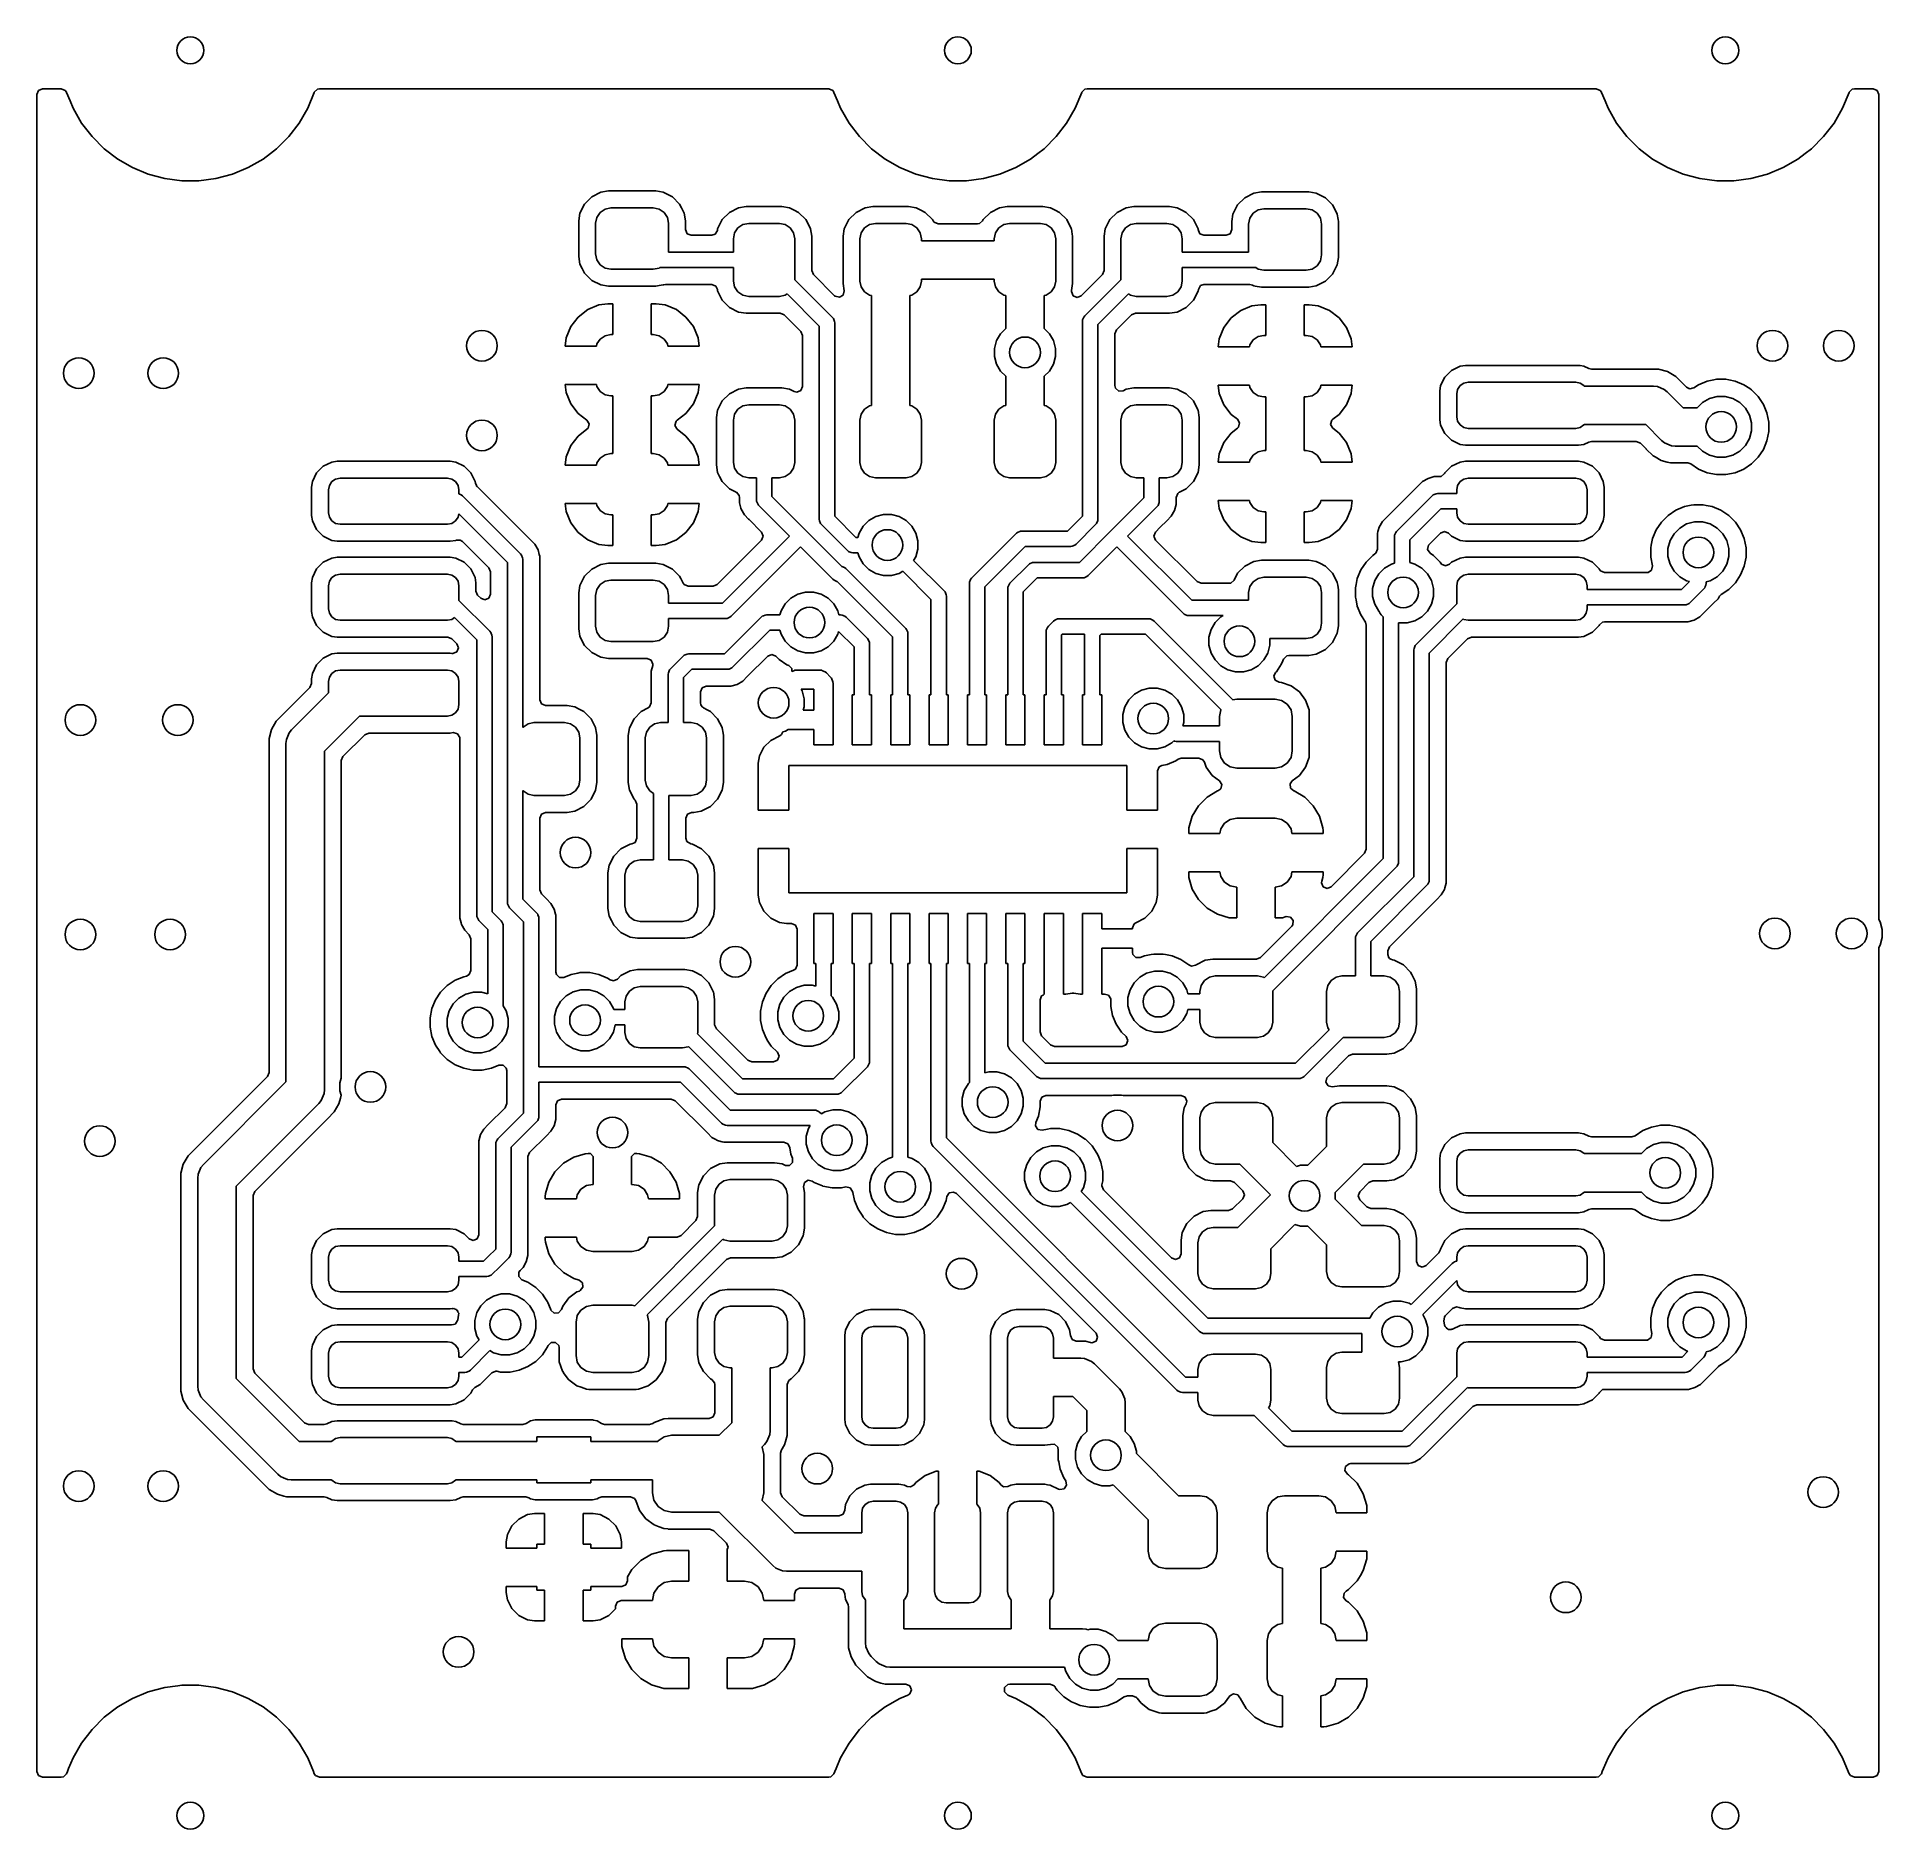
# Model space of a CAD drawing. Extents: x 0.02 to 0.966, y -0.007 to 0.912.
import ezdxf

# ---------------------------------------------------------------- set-up
doc = ezdxf.new("R2010")
doc.units = 0
doc.header["$MEASUREMENT"] = 0
doc.layers.add('BLACK', color=7, linetype='CONTINUOUS')

msp = doc.modelspace()

# ---------------------------------------------------------------- linework, layer by layer
at = {"layer": 'BLACK', "linetype": 'CONTINUOUS'}
for p, q in [((0.0197, 0.88289), (0.02056, 0.88495)), ((0.0197, 0.02262), (0.0197, 0.88289)), ((0.02056, 0.88495), (0.02262, 0.88581)), ((0.02262, 0.88581), (0.03218, 0.88581)), ((0.03218, 0.88581), (0.03424, 0.88495)), ((0.03424, 0.88495), (0.03487, 0.88401)), ((0.03487, 0.88401), (0.03489, 0.88395)), ((0.03489, 0.88395), (0.03489, 0.88395)), ((0.03489, 0.88395), (0.03671, 0.87956)), ((0.1586, 0.87584), (0.16196, 0.88395)), ((0.16196, 0.88395), (0.16198, 0.88401)), ((0.16196, 0.88395), (0.16196, 0.88395)), ((0.16198, 0.88401), (0.16356, 0.88559)), ((0.16356, 0.88559), (0.16467, 0.88581)), ((0.16467, 0.88581), (0.26, 0.88581)), ((0.26, 0.88581), (0.42588, 0.88581)), ((0.42588, 0.88581), (0.42794, 0.88495)), ((0.42794, 0.88495), (0.42857, 0.88401)), ((0.42857, 0.88401), (0.42859, 0.88395)), ((0.42859, 0.88395), (0.42859, 0.88395)), ((0.42859, 0.88395), (0.43041, 0.87956)), ((0.5523, 0.87584), (0.55566, 0.88395)), ((0.55566, 0.88395), (0.55568, 0.88401)), ((0.55566, 0.88395), (0.55566, 0.88395)), ((0.55568, 0.88401), (0.55726, 0.88559)), ((0.55726, 0.88559), (0.55838, 0.88581)), ((0.55838, 0.88581), (0.725, 0.88581)), ((0.725, 0.88581), (0.81958, 0.88581)), ((0.81958, 0.88581), (0.82164, 0.88495)), ((0.82164, 0.88495), (0.82227, 0.88401)), ((0.82227, 0.88401), (0.82229, 0.88395)), ((0.82229, 0.88395), (0.82229, 0.88395)), ((0.82229, 0.88395), (0.82411, 0.87956)), ((0.946, 0.87584), (0.94936, 0.88395)), ((0.94936, 0.88395), (0.94938, 0.88401)), ((0.94936, 0.88395), (0.94936, 0.88395)), ((0.94938, 0.88401), (0.95096, 0.88559)), ((0.95096, 0.88559), (0.95208, 0.88581)), ((0.95208, 0.88581), (0.96163, 0.88581)), ((0.96163, 0.88581), (0.96369, 0.88495)), ((0.96369, 0.88495), (0.96455, 0.88289)), ((0.96455, 0.88289), (0.96455, 0.45964)), ((0.03671, 0.87956), (0.03825, 0.87584)), ((0.03825, 0.87584), (0.03825, 0.87584)), ((0.03825, 0.87584), (0.04264, 0.86824)), ((0.15421, 0.86824), (0.1586, 0.87584)), ((0.43041, 0.87956), (0.43195, 0.87584)), ((0.43195, 0.87584), (0.43195, 0.87584)), ((0.43195, 0.87584), (0.43634, 0.86824)), ((0.54791, 0.86824), (0.5523, 0.87584)), ((0.82411, 0.87956), (0.82565, 0.87584)), ((0.82565, 0.87584), (0.82565, 0.87584)), ((0.82565, 0.87584), (0.83004, 0.86824)), ((0.94161, 0.86824), (0.946, 0.87584)), ((0.04264, 0.86824), (0.04264, 0.86824)), ((0.04264, 0.86824), (0.04798, 0.86127)), ((0.14887, 0.86127), (0.15421, 0.86824)), ((0.43634, 0.86824), (0.43634, 0.86824)), ((0.43634, 0.86824), (0.44168, 0.86127)), ((0.54257, 0.86127), (0.54791, 0.86824)), ((0.83004, 0.86824), (0.83004, 0.86824)), ((0.83004, 0.86824), (0.83538, 0.86127)), ((0.93627, 0.86127), (0.94161, 0.86824)), ((0.04798, 0.86127), (0.05419, 0.85507)), ((0.05419, 0.85507), (0.06115, 0.84973)), ((0.1357, 0.84973), (0.13946, 0.85261)), ((0.13946, 0.85261), (0.14266, 0.85507)), ((0.14266, 0.85507), (0.14887, 0.86127)), ((0.14266, 0.85507), (0.14266, 0.85507)), ((0.14266, 0.85507), (0.14266, 0.85507)), ((0.44168, 0.86127), (0.44789, 0.85507)), ((0.44789, 0.85507), (0.45485, 0.84973)), ((0.5294, 0.84973), (0.53316, 0.85261)), ((0.53316, 0.85261), (0.53636, 0.85507)), ((0.53636, 0.85507), (0.54257, 0.86127)), ((0.53636, 0.85507), (0.53636, 0.85507)), ((0.53636, 0.85507), (0.53636, 0.85507)), ((0.83538, 0.86127), (0.84159, 0.85507)), ((0.84159, 0.85507), (0.84855, 0.84973)), ((0.9231, 0.84973), (0.92686, 0.85261)), ((0.92686, 0.85261), (0.93006, 0.85507)), ((0.93006, 0.85507), (0.93627, 0.86127)), ((0.93006, 0.85507), (0.93006, 0.85507)), ((0.93006, 0.85507), (0.93006, 0.85507)), ((0.06115, 0.84973), (0.06115, 0.84973)), ((0.06115, 0.84973), (0.06875, 0.84534)), ((0.06875, 0.84534), (0.07686, 0.84198)), ((0.11999, 0.84198), (0.1281, 0.84534)), ((0.1281, 0.84534), (0.1357, 0.84973)), ((0.45485, 0.84973), (0.45485, 0.84973)), ((0.45485, 0.84973), (0.46245, 0.84534)), ((0.46245, 0.84534), (0.47056, 0.84198)), ((0.51369, 0.84198), (0.5218, 0.84534)), ((0.5218, 0.84534), (0.5294, 0.84973)), ((0.84855, 0.84973), (0.84855, 0.84973)), ((0.84855, 0.84973), (0.85615, 0.84534)), ((0.85615, 0.84534), (0.86426, 0.84198)), ((0.90739, 0.84198), (0.9155, 0.84534)), ((0.9155, 0.84534), (0.9231, 0.84973)), ((0.07686, 0.84198), (0.08534, 0.83971)), ((0.08534, 0.83971), (0.09404, 0.83856)), ((0.09404, 0.83856), (0.09404, 0.83856)), ((0.09404, 0.83856), (0.10281, 0.83856)), ((0.10281, 0.83856), (0.11151, 0.83971)), ((0.10281, 0.83856), (0.10281, 0.83856)), ((0.11151, 0.83971), (0.11999, 0.84198)), ((0.31287, 0.83339), (0.30899, 0.83278)), ((0.33713, 0.83339), (0.31287, 0.83339)), ((0.34101, 0.83278), (0.33713, 0.83339)), ((0.47056, 0.84198), (0.47904, 0.83971)), ((0.47904, 0.83971), (0.48774, 0.83856)), ((0.48774, 0.83856), (0.48774, 0.83856)), ((0.48774, 0.83856), (0.49651, 0.83856)), ((0.49651, 0.83856), (0.50522, 0.83971)), ((0.49651, 0.83856), (0.49651, 0.83856)), ((0.50522, 0.83971), (0.51369, 0.84198)), ((0.86426, 0.84198), (0.87274, 0.83971)), ((0.87274, 0.83971), (0.88144, 0.83856)), ((0.88144, 0.83856), (0.88144, 0.83856)), ((0.88144, 0.83856), (0.89021, 0.83856)), ((0.89021, 0.83856), (0.89892, 0.83971)), ((0.89021, 0.83856), (0.89021, 0.83856)), ((0.89892, 0.83971), (0.90739, 0.84198)), ((0.30061, 0.82669), (0.29823, 0.82201)), ((0.30432, 0.83039), (0.30061, 0.82669)), ((0.30899, 0.83278), (0.30432, 0.83039)), ((0.30861, 0.8224), (0.31116, 0.82411)), ((0.30899, 0.83278), (0.30899, 0.83278)), ((0.31116, 0.82411), (0.31417, 0.82471)), ((0.31417, 0.82471), (0.33583, 0.82471)), ((0.33583, 0.82471), (0.33884, 0.82411)), ((0.33884, 0.82411), (0.34139, 0.8224)), ((0.34195, 0.8323), (0.34101, 0.83278)), ((0.34568, 0.83039), (0.34195, 0.8323)), ((0.34939, 0.82669), (0.34568, 0.83039)), ((0.35036, 0.82477), (0.34939, 0.82669)), ((0.35177, 0.82201), (0.35036, 0.82477)), ((0.37966, 0.82477), (0.37499, 0.82239)), ((0.38354, 0.82538), (0.37966, 0.82477)), ((0.37966, 0.82477), (0.37966, 0.82477)), ((0.40189, 0.82538), (0.38354, 0.82538)), ((0.40577, 0.82477), (0.40189, 0.82538)), ((0.40815, 0.82355), (0.40577, 0.82477)), ((0.41044, 0.82239), (0.40815, 0.82355)), ((0.44462, 0.82477), (0.43995, 0.82239)), ((0.4485, 0.82538), (0.44462, 0.82477)), ((0.44462, 0.82477), (0.44462, 0.82477)), ((0.46685, 0.82538), (0.4485, 0.82538)), ((0.47073, 0.82477), (0.46685, 0.82538)), ((0.47311, 0.82355), (0.47073, 0.82477)), ((0.4754, 0.82239), (0.47311, 0.82355)), ((0.51352, 0.82477), (0.50885, 0.82239)), ((0.5174, 0.82538), (0.51352, 0.82477)), ((0.51352, 0.82477), (0.51352, 0.82477)), ((0.53575, 0.82538), (0.5174, 0.82538)), ((0.53963, 0.82477), (0.53575, 0.82538)), ((0.54201, 0.82355), (0.53963, 0.82477)), ((0.5443, 0.82239), (0.54201, 0.82355)), ((0.57848, 0.82477), (0.57381, 0.82239)), ((0.58236, 0.82538), (0.57848, 0.82477)), ((0.57848, 0.82477), (0.57848, 0.82477)), ((0.60071, 0.82538), (0.58236, 0.82538)), ((0.60459, 0.82477), (0.60071, 0.82538)), ((0.60697, 0.82355), (0.60459, 0.82477)), ((0.60926, 0.82239), (0.60697, 0.82355)), ((0.63561, 0.82621), (0.63323, 0.82153)), ((0.63932, 0.82991), (0.63561, 0.82621)), ((0.64399, 0.8323), (0.63932, 0.82991)), ((0.64361, 0.82192), (0.64616, 0.82363)), ((0.64787, 0.83291), (0.64399, 0.8323)), ((0.64399, 0.8323), (0.64399, 0.8323)), ((0.64616, 0.82363), (0.64917, 0.82423)), ((0.67213, 0.83291), (0.64787, 0.83291)), ((0.64917, 0.82423), (0.67083, 0.82423)), ((0.67083, 0.82423), (0.67384, 0.82363)), ((0.67601, 0.8323), (0.67213, 0.83291)), ((0.67384, 0.82363), (0.67639, 0.82192)), ((0.67839, 0.83108), (0.67601, 0.8323)), ((0.68068, 0.82991), (0.67839, 0.83108)), ((0.68439, 0.82621), (0.68068, 0.82991)), ((0.68652, 0.82201), (0.68439, 0.82621)), ((0.29823, 0.82201), (0.29762, 0.81814)), ((0.29762, 0.81814), (0.29762, 0.79978)), ((0.29823, 0.82201), (0.29823, 0.82201)), ((0.3063, 0.81683), (0.3069, 0.81985)), ((0.3063, 0.80109), (0.3063, 0.81683)), ((0.3069, 0.81985), (0.30861, 0.8224)), ((0.34139, 0.8224), (0.3431, 0.81985)), ((0.3431, 0.81985), (0.3437, 0.81683)), ((0.3437, 0.81683), (0.3437, 0.80194)), ((0.35238, 0.81814), (0.35177, 0.82201)), ((0.35177, 0.82201), (0.35177, 0.82201)), ((0.35238, 0.81353), (0.35238, 0.81814)), ((0.37128, 0.81868), (0.3689, 0.81401)), ((0.37499, 0.82239), (0.37128, 0.81868)), ((0.37128, 0.81868), (0.37128, 0.81868)), ((0.37757, 0.81184), (0.37927, 0.81439)), ((0.37927, 0.81439), (0.38183, 0.8161)), ((0.38183, 0.8161), (0.38484, 0.8167)), ((0.38484, 0.8167), (0.40059, 0.8167)), ((0.40059, 0.8167), (0.4036, 0.8161)), ((0.4036, 0.8161), (0.40616, 0.81439)), ((0.40616, 0.81439), (0.40787, 0.81184)), ((0.41415, 0.81868), (0.41044, 0.82239)), ((0.41649, 0.8141), (0.41415, 0.81868)), ((0.41653, 0.81401), (0.41649, 0.8141)), ((0.43624, 0.81868), (0.43386, 0.81401)), ((0.43995, 0.82239), (0.43624, 0.81868)), ((0.44253, 0.81184), (0.44424, 0.81439)), ((0.44424, 0.81439), (0.44679, 0.8161)), ((0.44679, 0.8161), (0.4498, 0.8167)), ((0.4498, 0.8167), (0.46555, 0.8167)), ((0.46555, 0.8167), (0.46856, 0.8161)), ((0.46856, 0.8161), (0.47112, 0.81439)), ((0.47112, 0.81439), (0.47283, 0.81184)), ((0.47911, 0.81868), (0.4754, 0.82239)), ((0.4794, 0.81811), (0.47911, 0.81868)), ((0.47993, 0.81738), (0.4794, 0.81811)), ((0.482, 0.81652), (0.47993, 0.81738)), ((0.50226, 0.81652), (0.482, 0.81652)), ((0.50316, 0.81667), (0.50226, 0.81652)), ((0.50485, 0.81811), (0.50316, 0.81667)), ((0.50514, 0.81868), (0.50485, 0.81811)), ((0.50885, 0.82239), (0.50514, 0.81868)), ((0.50514, 0.81868), (0.50514, 0.81868)), ((0.51143, 0.81184), (0.51313, 0.81439)), ((0.51313, 0.81439), (0.51569, 0.8161)), ((0.51569, 0.8161), (0.5187, 0.8167)), ((0.5187, 0.8167), (0.53445, 0.8167)), ((0.53445, 0.8167), (0.53746, 0.8161)), ((0.53746, 0.8161), (0.54002, 0.81439)), ((0.54002, 0.81439), (0.54172, 0.81184)), ((0.54801, 0.81868), (0.5443, 0.82239)), ((0.55034, 0.8141), (0.54801, 0.81868)), ((0.55039, 0.81401), (0.55034, 0.8141)), ((0.5701, 0.81868), (0.56772, 0.81401)), ((0.57381, 0.82239), (0.5701, 0.81868)), ((0.57639, 0.81184), (0.57809, 0.81439)), ((0.57809, 0.81439), (0.58065, 0.8161)), ((0.58065, 0.8161), (0.58366, 0.8167)), ((0.58366, 0.8167), (0.59941, 0.8167)), ((0.59941, 0.8167), (0.60242, 0.8161)), ((0.60242, 0.8161), (0.60498, 0.81439)), ((0.60498, 0.81439), (0.60668, 0.81184)), ((0.61297, 0.81868), (0.60926, 0.82239)), ((0.61535, 0.81401), (0.61297, 0.81868)), ((0.63323, 0.82153), (0.63262, 0.81766)), ((0.63262, 0.81766), (0.63262, 0.81353)), ((0.63323, 0.82153), (0.63323, 0.82153)), ((0.6413, 0.81635), (0.6419, 0.81937)), ((0.6413, 0.80194), (0.6413, 0.81635)), ((0.6419, 0.81937), (0.64361, 0.82192)), ((0.67639, 0.82192), (0.6781, 0.81937)), ((0.6781, 0.81937), (0.6787, 0.81635)), ((0.6787, 0.81635), (0.6787, 0.80061)), ((0.68677, 0.82153), (0.68652, 0.82201)), ((0.68722, 0.81868), (0.68677, 0.82153)), ((0.68677, 0.82153), (0.68677, 0.82153)), ((0.68738, 0.81766), (0.68722, 0.81868)), ((0.68738, 0.7993), (0.68738, 0.81766)), ((0.35324, 0.81147), (0.35238, 0.81353)), ((0.3553, 0.81062), (0.35324, 0.81147)), ((0.36588, 0.81062), (0.3553, 0.81062)), ((0.36759, 0.81117), (0.36588, 0.81062)), ((0.36875, 0.81308), (0.36759, 0.81117)), ((0.3689, 0.81401), (0.36875, 0.81308)), ((0.3689, 0.81401), (0.3689, 0.81401)), ((0.37697, 0.80883), (0.37757, 0.81184)), ((0.37697, 0.80194), (0.37697, 0.80883)), ((0.40787, 0.81184), (0.40846, 0.80883)), ((0.40846, 0.80883), (0.40846, 0.78782)), ((0.41715, 0.81013), (0.41653, 0.81401)), ((0.41653, 0.81401), (0.41653, 0.81401)), ((0.41715, 0.79262), (0.41715, 0.81013)), ((0.43386, 0.81401), (0.43325, 0.81013)), ((0.43325, 0.81013), (0.43325, 0.78587)), ((0.43386, 0.81401), (0.43386, 0.81401)), ((0.44193, 0.80883), (0.44253, 0.81184)), ((0.44193, 0.78717), (0.44193, 0.80883)), ((0.47283, 0.81184), (0.47343, 0.80883)), ((0.47343, 0.80883), (0.47343, 0.80784)), ((0.47343, 0.80784), (0.51083, 0.80784)), ((0.51083, 0.80883), (0.51143, 0.81184)), ((0.51083, 0.80784), (0.51083, 0.80883)), ((0.54172, 0.81184), (0.54232, 0.80883)), ((0.54232, 0.80883), (0.54232, 0.78717)), ((0.55084, 0.81117), (0.55039, 0.81401)), ((0.55039, 0.81401), (0.55039, 0.81401)), ((0.551, 0.81013), (0.55084, 0.81117)), ((0.551, 0.78587), (0.551, 0.81013)), ((0.56772, 0.81401), (0.56711, 0.81013)), ((0.56711, 0.81013), (0.56711, 0.79262)), ((0.56772, 0.81401), (0.56772, 0.81401)), ((0.57579, 0.80883), (0.57639, 0.81184)), ((0.57579, 0.78782), (0.57579, 0.80883)), ((0.60668, 0.81184), (0.60728, 0.80883)), ((0.60728, 0.80883), (0.60728, 0.80194)), ((0.61543, 0.81353), (0.61535, 0.81401)), ((0.6155, 0.81308), (0.61543, 0.81353)), ((0.61632, 0.81147), (0.6155, 0.81308)), ((0.61838, 0.81062), (0.61632, 0.81147)), ((0.6297, 0.81062), (0.61838, 0.81062)), ((0.63176, 0.81147), (0.6297, 0.81062)), ((0.63262, 0.81353), (0.63176, 0.81147)), ((0.29762, 0.79978), (0.29823, 0.79591)), ((0.29823, 0.79591), (0.29823, 0.79591)), ((0.29823, 0.79591), (0.29945, 0.79353)), ((0.3069, 0.79807), (0.3063, 0.80109)), ((0.30861, 0.79552), (0.3069, 0.79807)), ((0.31116, 0.79381), (0.30861, 0.79552)), ((0.3437, 0.80194), (0.37697, 0.80194)), ((0.60728, 0.80194), (0.6413, 0.80194)), ((0.6781, 0.79759), (0.67639, 0.79504)), ((0.6787, 0.80061), (0.6781, 0.79759)), ((0.68439, 0.79075), (0.68677, 0.79543)), ((0.68677, 0.79543), (0.68738, 0.7993)), ((0.29945, 0.79353), (0.30061, 0.79123)), ((0.30061, 0.79123), (0.30432, 0.78753)), ((0.30432, 0.78753), (0.30899, 0.78515)), ((0.31417, 0.79321), (0.31116, 0.79381)), ((0.33583, 0.79321), (0.31417, 0.79321)), ((0.33884, 0.79381), (0.33583, 0.79321)), ((0.33922, 0.79406), (0.33884, 0.79381)), ((0.37697, 0.79406), (0.33922, 0.79406)), ((0.37697, 0.78717), (0.37697, 0.79406)), ((0.37757, 0.78416), (0.37697, 0.78717)), ((0.40846, 0.78782), (0.42778, 0.7685)), ((0.418, 0.79056), (0.41715, 0.79262)), ((0.42889, 0.77967), (0.418, 0.79056)), ((0.43325, 0.78587), (0.43383, 0.78218)), ((0.44253, 0.78416), (0.44193, 0.78717)), ((0.47343, 0.78717), (0.47283, 0.78416)), ((0.51083, 0.78816), (0.47343, 0.78816)), ((0.47343, 0.78816), (0.47343, 0.78717)), ((0.51083, 0.78717), (0.51083, 0.78816)), ((0.51143, 0.78416), (0.51083, 0.78717)), ((0.54232, 0.78717), (0.54172, 0.78416)), ((0.55045, 0.78238), (0.551, 0.78587)), ((0.56625, 0.79056), (0.55536, 0.77967)), ((0.55722, 0.76925), (0.57579, 0.78782)), ((0.56711, 0.79262), (0.56625, 0.79056)), ((0.60728, 0.78717), (0.60668, 0.78416)), ((0.64507, 0.79406), (0.60728, 0.79406)), ((0.60728, 0.79406), (0.60728, 0.78717)), ((0.64616, 0.79333), (0.64507, 0.79406)), ((0.64917, 0.79273), (0.64616, 0.79333)), ((0.67083, 0.79273), (0.64917, 0.79273)), ((0.67384, 0.79333), (0.67083, 0.79273)), ((0.67639, 0.79504), (0.67384, 0.79333)), ((0.67601, 0.78467), (0.68068, 0.78705)), ((0.68068, 0.78705), (0.68439, 0.79075)), ((0.30899, 0.78515), (0.31287, 0.78453)), ((0.31287, 0.78453), (0.33713, 0.78453)), ((0.33713, 0.78453), (0.33899, 0.78483)), ((0.33713, 0.78453), (0.33713, 0.78453)), ((0.33899, 0.78483), (0.34101, 0.78515)), ((0.34101, 0.78515), (0.34122, 0.78522)), ((0.34101, 0.78515), (0.34101, 0.78515)), ((0.34122, 0.78522), (0.34124, 0.78516)), ((0.34124, 0.78516), (0.34217, 0.78538)), ((0.34217, 0.78538), (0.36588, 0.78538)), ((0.36588, 0.78538), (0.36794, 0.78453)), ((0.36794, 0.78453), (0.36875, 0.78292)), ((0.36875, 0.78292), (0.3689, 0.78199)), ((0.3689, 0.78199), (0.3689, 0.78199)), ((0.3689, 0.78199), (0.36904, 0.78173)), ((0.36904, 0.78173), (0.37128, 0.77732)), ((0.37128, 0.77732), (0.37499, 0.77361)), ((0.37927, 0.78161), (0.37757, 0.78416)), ((0.38183, 0.7799), (0.37927, 0.78161)), ((0.38484, 0.7793), (0.38183, 0.7799)), ((0.40059, 0.7793), (0.38484, 0.7793)), ((0.4036, 0.7799), (0.40059, 0.7793)), ((0.40459, 0.78056), (0.4036, 0.7799)), ((0.42106, 0.76409), (0.40459, 0.78056)), ((0.42924, 0.77937), (0.42889, 0.77967)), ((0.43141, 0.77885), (0.42924, 0.77937)), ((0.43331, 0.78001), (0.43141, 0.77885)), ((0.43383, 0.78218), (0.43331, 0.78001)), ((0.44424, 0.78161), (0.44253, 0.78416)), ((0.44679, 0.7799), (0.44424, 0.78161)), ((0.44783, 0.77969), (0.44679, 0.7799)), ((0.44783, 0.72331), (0.44783, 0.77969)), ((0.46856, 0.7799), (0.46752, 0.77969)), ((0.46752, 0.77969), (0.46752, 0.72331)), ((0.47112, 0.78161), (0.46856, 0.7799)), ((0.47283, 0.78416), (0.47112, 0.78161)), ((0.51313, 0.78161), (0.51143, 0.78416)), ((0.51569, 0.7799), (0.51313, 0.78161)), ((0.51673, 0.77969), (0.51569, 0.7799)), ((0.51673, 0.76283), (0.51673, 0.77969)), ((0.53746, 0.7799), (0.53642, 0.77969)), ((0.53642, 0.77969), (0.53642, 0.76283)), ((0.54002, 0.78161), (0.53746, 0.7799)), ((0.54172, 0.78416), (0.54002, 0.78161)), ((0.55038, 0.78173), (0.55042, 0.78218)), ((0.55124, 0.77967), (0.55038, 0.78173)), ((0.55042, 0.78218), (0.55045, 0.78238)), ((0.5533, 0.77881), (0.55124, 0.77967)), ((0.55536, 0.77967), (0.5533, 0.77881)), ((0.57966, 0.78056), (0.56394, 0.76483)), ((0.58065, 0.7799), (0.57966, 0.78056)), ((0.58366, 0.7793), (0.58065, 0.7799)), ((0.59941, 0.7793), (0.58366, 0.7793)), ((0.60242, 0.7799), (0.59941, 0.7793)), ((0.60498, 0.78161), (0.60242, 0.7799)), ((0.60668, 0.78416), (0.60498, 0.78161)), ((0.60926, 0.77361), (0.61297, 0.77732)), ((0.61297, 0.77732), (0.61535, 0.78199)), ((0.61535, 0.78199), (0.6155, 0.78292)), ((0.6155, 0.78292), (0.61666, 0.78483)), ((0.61666, 0.78483), (0.61838, 0.78538)), ((0.61838, 0.78538), (0.64189, 0.78538)), ((0.64189, 0.78538), (0.64321, 0.78506)), ((0.64321, 0.78506), (0.64399, 0.78467)), ((0.64399, 0.78467), (0.64399, 0.78467)), ((0.64399, 0.78467), (0.64461, 0.78457)), ((0.64461, 0.78457), (0.64787, 0.78405)), ((0.64787, 0.78405), (0.67213, 0.78405)), ((0.67213, 0.78405), (0.67601, 0.78467)), ((0.67213, 0.78405), (0.67213, 0.78405)), ((0.29733, 0.76872), (0.29354, 0.76379)), ((0.30226, 0.77251), (0.29733, 0.76872)), ((0.30801, 0.77489), (0.30226, 0.77251)), ((0.31263, 0.7755), (0.30801, 0.77489)), ((0.30801, 0.77489), (0.30801, 0.77489)), ((0.31516, 0.7755), (0.31263, 0.7755)), ((0.31516, 0.75975), (0.31516, 0.7755)), ((0.33737, 0.7755), (0.33484, 0.7755)), ((0.33484, 0.7755), (0.33484, 0.75975)), ((0.34199, 0.77489), (0.33737, 0.7755)), ((0.34774, 0.77251), (0.34199, 0.77489)), ((0.35267, 0.76872), (0.34774, 0.77251)), ((0.35646, 0.76379), (0.35267, 0.76872)), ((0.37499, 0.77361), (0.37966, 0.77123)), ((0.37966, 0.77123), (0.38354, 0.77062)), ((0.38354, 0.77062), (0.40105, 0.77062)), ((0.40105, 0.77062), (0.40311, 0.76976)), ((0.40311, 0.76976), (0.41153, 0.76134)), ((0.42778, 0.7685), (0.42827, 0.7679)), ((0.42827, 0.7679), (0.42886, 0.76648)), ((0.55606, 0.76646), (0.55614, 0.76723)), ((0.55614, 0.76723), (0.55673, 0.76865)), ((0.55673, 0.76865), (0.55722, 0.76925)), ((0.57347, 0.76209), (0.58114, 0.76976)), ((0.58114, 0.76976), (0.5832, 0.77062)), ((0.5832, 0.77062), (0.60071, 0.77062)), ((0.60071, 0.77062), (0.60459, 0.77123)), ((0.60071, 0.77062), (0.60071, 0.77062)), ((0.60459, 0.77123), (0.60926, 0.77361)), ((0.63233, 0.76824), (0.62854, 0.76331)), ((0.63726, 0.77203), (0.63233, 0.76824)), ((0.64301, 0.77441), (0.63726, 0.77203)), ((0.64763, 0.77502), (0.64301, 0.77441)), ((0.64301, 0.77441), (0.64301, 0.77441)), ((0.65016, 0.77502), (0.64763, 0.77502)), ((0.65016, 0.75927), (0.65016, 0.77502)), ((0.67237, 0.77502), (0.66984, 0.77502)), ((0.66984, 0.77502), (0.66984, 0.75927)), ((0.67699, 0.77441), (0.67237, 0.77502)), ((0.68274, 0.77203), (0.67699, 0.77441)), ((0.68767, 0.76824), (0.68274, 0.77203)), ((0.69146, 0.76331), (0.68767, 0.76824)), ((0.29116, 0.75804), (0.29061, 0.75384)), ((0.29354, 0.76379), (0.29116, 0.75804)), ((0.29116, 0.75804), (0.29116, 0.75804)), ((0.3069, 0.75489), (0.30861, 0.75744)), ((0.30861, 0.75744), (0.31116, 0.75915)), ((0.31116, 0.75915), (0.31417, 0.75975)), ((0.31417, 0.75975), (0.31516, 0.75975)), ((0.33484, 0.75975), (0.33583, 0.75975)), ((0.33583, 0.75975), (0.33884, 0.75915)), ((0.33884, 0.75915), (0.34139, 0.75744)), ((0.34139, 0.75744), (0.3431, 0.75489)), ((0.35884, 0.75804), (0.35646, 0.76379)), ((0.35939, 0.75384), (0.35884, 0.75804)), ((0.35884, 0.75804), (0.35884, 0.75804)), ((0.41153, 0.76134), (0.41238, 0.75928)), ((0.41238, 0.75928), (0.41238, 0.73315)), ((0.42106, 0.665), (0.42106, 0.76409)), ((0.42886, 0.76648), (0.42894, 0.76572)), ((0.42894, 0.76572), (0.42894, 0.66663)), ((0.51203, 0.75662), (0.51408, 0.76018)), ((0.51408, 0.76018), (0.51673, 0.76283)), ((0.53642, 0.76283), (0.53907, 0.76018)), ((0.53907, 0.76018), (0.54112, 0.75662)), ((0.55606, 0.66663), (0.55606, 0.76646)), ((0.56394, 0.76483), (0.56394, 0.665)), ((0.57262, 0.76003), (0.57347, 0.76209)), ((0.57262, 0.75336), (0.57262, 0.76003)), ((0.62616, 0.75756), (0.62561, 0.75336)), ((0.62854, 0.76331), (0.62616, 0.75756)), ((0.62616, 0.75756), (0.62616, 0.75756)), ((0.64361, 0.75696), (0.64616, 0.75867)), ((0.64616, 0.75867), (0.64917, 0.75927)), ((0.64917, 0.75927), (0.65016, 0.75927)), ((0.66984, 0.75927), (0.67083, 0.75927)), ((0.67083, 0.75927), (0.67384, 0.75867)), ((0.67384, 0.75867), (0.67639, 0.75696)), ((0.69384, 0.75756), (0.69146, 0.76331)), ((0.69439, 0.75336), (0.69384, 0.75756)), ((0.69384, 0.75756), (0.69384, 0.75756)), ((0.29061, 0.75384), (0.30669, 0.75384)), ((0.30669, 0.75384), (0.3069, 0.75489)), ((0.3431, 0.75489), (0.34331, 0.75384)), ((0.34331, 0.75384), (0.35939, 0.75384)), ((0.35939, 0.75384), (0.35939, 0.75384)), ((0.51096, 0.75265), (0.51203, 0.75662)), ((0.51096, 0.74854), (0.51096, 0.75265)), ((0.51203, 0.74456), (0.51096, 0.74854)), ((0.54112, 0.75662), (0.54219, 0.75265)), ((0.54219, 0.74854), (0.54112, 0.74456)), ((0.54219, 0.75265), (0.54219, 0.74854)), ((0.57262, 0.73353), (0.57262, 0.75336)), ((0.62561, 0.75336), (0.64169, 0.75336)), ((0.64169, 0.75336), (0.6419, 0.75441)), ((0.6419, 0.75441), (0.64361, 0.75696)), ((0.67639, 0.75696), (0.6781, 0.75441)), ((0.6781, 0.75441), (0.67831, 0.75336)), ((0.67831, 0.75336), (0.69439, 0.75336)), ((0.69439, 0.75336), (0.69439, 0.75336)), ((0.51408, 0.741), (0.51203, 0.74456)), ((0.51673, 0.73835), (0.51408, 0.741)), ((0.51673, 0.72331), (0.51673, 0.73835)), ((0.53907, 0.741), (0.53642, 0.73835)), ((0.53642, 0.73835), (0.53642, 0.72331)), ((0.54112, 0.74456), (0.53907, 0.741)), ((0.74534, 0.74137), (0.7419, 0.73792)), ((0.74972, 0.7435), (0.74534, 0.74137)), ((0.75255, 0.74392), (0.74972, 0.7435)), ((0.81044, 0.74392), (0.75255, 0.74392)), ((0.81138, 0.74378), (0.81044, 0.74392)), ((0.81044, 0.74392), (0.81044, 0.74392)), ((0.81327, 0.7435), (0.81138, 0.74378)), ((0.81585, 0.74224), (0.81327, 0.7435)), ((0.81713, 0.74195), (0.81585, 0.74224)), ((0.85149, 0.74195), (0.81713, 0.74195)), ((0.8562, 0.74069), (0.85149, 0.74195)), ((0.85149, 0.74195), (0.85149, 0.74195)), ((0.86043, 0.73825), (0.8562, 0.74069)), ((0.30669, 0.73416), (0.29061, 0.73416)), ((0.29061, 0.73416), (0.29116, 0.72996)), ((0.29116, 0.72996), (0.29116, 0.72996)), ((0.29116, 0.72996), (0.29354, 0.72421)), ((0.3069, 0.73311), (0.30669, 0.73416)), ((0.30861, 0.73056), (0.3069, 0.73311)), ((0.31116, 0.72885), (0.30861, 0.73056)), ((0.31417, 0.72825), (0.31116, 0.72885)), ((0.33884, 0.72885), (0.33583, 0.72825)), ((0.34139, 0.73056), (0.33884, 0.72885)), ((0.3431, 0.73311), (0.34139, 0.73056)), ((0.34331, 0.73416), (0.3431, 0.73311)), ((0.35939, 0.73416), (0.34331, 0.73416)), ((0.35646, 0.72421), (0.35884, 0.72996)), ((0.35884, 0.72996), (0.35939, 0.73416)), ((0.35884, 0.72996), (0.35884, 0.72996)), ((0.37499, 0.72939), (0.37128, 0.72568)), ((0.37966, 0.73177), (0.37499, 0.72939)), ((0.38354, 0.73238), (0.37966, 0.73177)), ((0.37966, 0.73177), (0.37966, 0.73177)), ((0.40189, 0.73238), (0.38354, 0.73238)), ((0.40577, 0.73177), (0.40189, 0.73238)), ((0.40815, 0.73056), (0.40577, 0.73177)), ((0.40947, 0.73024), (0.40815, 0.73056)), ((0.41153, 0.73109), (0.40947, 0.73024)), ((0.41238, 0.73315), (0.41153, 0.73109)), ((0.57294, 0.73221), (0.57262, 0.73353)), ((0.57463, 0.73076), (0.57294, 0.73221)), ((0.57685, 0.73094), (0.57463, 0.73076)), ((0.57848, 0.73177), (0.57685, 0.73094)), ((0.58236, 0.73238), (0.57848, 0.73177)), ((0.60071, 0.73238), (0.58236, 0.73238)), ((0.60459, 0.73177), (0.60071, 0.73238)), ((0.60656, 0.73076), (0.60459, 0.73177)), ((0.60926, 0.72939), (0.60656, 0.73076)), ((0.61297, 0.72568), (0.60926, 0.72939)), ((0.64169, 0.73368), (0.62561, 0.73368)), ((0.62561, 0.73368), (0.62616, 0.72948)), ((0.62616, 0.72948), (0.62616, 0.72948)), ((0.62616, 0.72948), (0.62854, 0.72373)), ((0.6419, 0.73263), (0.64169, 0.73368)), ((0.64361, 0.73008), (0.6419, 0.73263)), ((0.64616, 0.72837), (0.64361, 0.73008)), ((0.67639, 0.73008), (0.67384, 0.72837)), ((0.6781, 0.73263), (0.67639, 0.73008)), ((0.67831, 0.73368), (0.6781, 0.73263)), ((0.69439, 0.73368), (0.67831, 0.73368)), ((0.69146, 0.72373), (0.69384, 0.72948)), ((0.69384, 0.72948), (0.69407, 0.7312)), ((0.69384, 0.72948), (0.69384, 0.72948)), ((0.69407, 0.7312), (0.69439, 0.73368)), ((0.69407, 0.7312), (0.69407, 0.7312)), ((0.73976, 0.73355), (0.73935, 0.73072)), ((0.73935, 0.73072), (0.73935, 0.71614)), ((0.7419, 0.73792), (0.73976, 0.73355)), ((0.74803, 0.72933), (0.74848, 0.73159)), ((0.74803, 0.71752), (0.74803, 0.72933)), ((0.74848, 0.73159), (0.74976, 0.73351)), ((0.74976, 0.73351), (0.75168, 0.73479)), ((0.75168, 0.73479), (0.75394, 0.73524)), ((0.75394, 0.73524), (0.80906, 0.73524)), ((0.80906, 0.73524), (0.81132, 0.73479)), ((0.81132, 0.73479), (0.81323, 0.73351)), ((0.81323, 0.73351), (0.81339, 0.73327)), ((0.81339, 0.73327), (0.84905, 0.73327)), ((0.84905, 0.73327), (0.85097, 0.73308)), ((0.85097, 0.73308), (0.85452, 0.73161)), ((0.85452, 0.73161), (0.85452, 0.73161)), ((0.85452, 0.73161), (0.85601, 0.73038)), ((0.85601, 0.73038), (0.86419, 0.7222)), ((0.86404, 0.73463), (0.86043, 0.73825)), ((0.86596, 0.73271), (0.86404, 0.73463)), ((0.86404, 0.73463), (0.86404, 0.73463)), ((0.86746, 0.73191), (0.86596, 0.73271)), ((0.86775, 0.73197), (0.86746, 0.73191)), ((0.86802, 0.73186), (0.86775, 0.73197)), ((0.86881, 0.73218), (0.86802, 0.73186)), ((0.86964, 0.73235), (0.86881, 0.73218)), ((0.87213, 0.73401), (0.86964, 0.73235)), ((0.87657, 0.73585), (0.87213, 0.73401)), ((0.87213, 0.73401), (0.87213, 0.73401)), ((0.87658, 0.73585), (0.87657, 0.73585)), ((0.87996, 0.73653), (0.87658, 0.73585)), ((0.88129, 0.73679), (0.87996, 0.73653)), ((0.88611, 0.73679), (0.88129, 0.73679)), ((0.88767, 0.73648), (0.88611, 0.73679)), ((0.89083, 0.73585), (0.88767, 0.73648)), ((0.89527, 0.73401), (0.89083, 0.73585)), ((0.89083, 0.73585), (0.89083, 0.73585)), ((0.89832, 0.73197), (0.89527, 0.73401)), ((0.89927, 0.73134), (0.89832, 0.73197)), ((0.90268, 0.72793), (0.89927, 0.73134)), ((0.29354, 0.72421), (0.29733, 0.71928)), ((0.31516, 0.72825), (0.31417, 0.72825)), ((0.31516, 0.69871), (0.31516, 0.72825)), ((0.33583, 0.72825), (0.33484, 0.72825)), ((0.33484, 0.72825), (0.33484, 0.69871)), ((0.35267, 0.71928), (0.35646, 0.72421)), ((0.3689, 0.72101), (0.36829, 0.71713)), ((0.37128, 0.72568), (0.3689, 0.72101)), ((0.3689, 0.72101), (0.3689, 0.72101)), ((0.37757, 0.71884), (0.37927, 0.72139)), ((0.37927, 0.72139), (0.38183, 0.7231)), ((0.38183, 0.7231), (0.38484, 0.7237)), ((0.38484, 0.7237), (0.40059, 0.7237)), ((0.40059, 0.7237), (0.4036, 0.7231)), ((0.4036, 0.7231), (0.40616, 0.72139)), ((0.40616, 0.72139), (0.40787, 0.71884)), ((0.44253, 0.71884), (0.44424, 0.72139)), ((0.44424, 0.72139), (0.44679, 0.7231)), ((0.44679, 0.7231), (0.44783, 0.72331)), ((0.46752, 0.72331), (0.46856, 0.7231)), ((0.46856, 0.7231), (0.47112, 0.72139)), ((0.47112, 0.72139), (0.47283, 0.71884)), ((0.51143, 0.71884), (0.51313, 0.72139)), ((0.51313, 0.72139), (0.51569, 0.7231)), ((0.51569, 0.7231), (0.51673, 0.72331)), ((0.53642, 0.72331), (0.53746, 0.7231)), ((0.53746, 0.7231), (0.54002, 0.72139)), ((0.54002, 0.72139), (0.54172, 0.71884)), ((0.57639, 0.71884), (0.57809, 0.72139)), ((0.57809, 0.72139), (0.58065, 0.7231)), ((0.58065, 0.7231), (0.58366, 0.7237)), ((0.58366, 0.7237), (0.59941, 0.7237)), ((0.59941, 0.7237), (0.60242, 0.7231)), ((0.60242, 0.7231), (0.60498, 0.72139)), ((0.60498, 0.72139), (0.60668, 0.71884)), ((0.61531, 0.7211), (0.61297, 0.72568)), ((0.61535, 0.72101), (0.61531, 0.7211)), ((0.61596, 0.71713), (0.61535, 0.72101)), ((0.61535, 0.72101), (0.61535, 0.72101)), ((0.62854, 0.72373), (0.63233, 0.7188)), ((0.64917, 0.72777), (0.64616, 0.72837)), ((0.65016, 0.72777), (0.64917, 0.72777)), ((0.65016, 0.70023), (0.65016, 0.72777)), ((0.67083, 0.72777), (0.66984, 0.72777)), ((0.66984, 0.72777), (0.66984, 0.70023)), ((0.67384, 0.72837), (0.67083, 0.72777)), ((0.68767, 0.7188), (0.69146, 0.72373)), ((0.86419, 0.7222), (0.87146, 0.7222)), ((0.87146, 0.7222), (0.87411, 0.72486)), ((0.87411, 0.72486), (0.87767, 0.72691)), ((0.87767, 0.72691), (0.88165, 0.72798)), ((0.88165, 0.72798), (0.88576, 0.72798)), ((0.88576, 0.72798), (0.88973, 0.72691)), ((0.88973, 0.72691), (0.89329, 0.72486)), ((0.89329, 0.72486), (0.89619, 0.72195)), ((0.89619, 0.72195), (0.89825, 0.71839)), ((0.90535, 0.72393), (0.90268, 0.72793)), ((0.90719, 0.71949), (0.90535, 0.72393)), ((0.90813, 0.71477), (0.90719, 0.71949)), ((0.29733, 0.71928), (0.30187, 0.71579)), ((0.30187, 0.71117), (0.29733, 0.70768)), ((0.30187, 0.71579), (0.30298, 0.71386)), ((0.30241, 0.71171), (0.30187, 0.71117)), ((0.30298, 0.71386), (0.30241, 0.71171)), ((0.34702, 0.7131), (0.34759, 0.71525)), ((0.34813, 0.71117), (0.34702, 0.7131)), ((0.34759, 0.71525), (0.34813, 0.71579)), ((0.34813, 0.71579), (0.35267, 0.71928)), ((0.35267, 0.70768), (0.34813, 0.71117)), ((0.35267, 0.71928), (0.35267, 0.71928)), ((0.36829, 0.71713), (0.36829, 0.69287)), ((0.37697, 0.71583), (0.37757, 0.71884)), ((0.37697, 0.69417), (0.37697, 0.71583)), ((0.40787, 0.71884), (0.40846, 0.71583)), ((0.40846, 0.71583), (0.40846, 0.69417)), ((0.44193, 0.71583), (0.44253, 0.71884)), ((0.44193, 0.69417), (0.44193, 0.71583)), ((0.47283, 0.71884), (0.47343, 0.71583)), ((0.47343, 0.71583), (0.47343, 0.69417)), ((0.51083, 0.71583), (0.51143, 0.71884)), ((0.51083, 0.69417), (0.51083, 0.71583)), ((0.54172, 0.71884), (0.54232, 0.71583)), ((0.54232, 0.71583), (0.54232, 0.69417)), ((0.57579, 0.71583), (0.57639, 0.71884)), ((0.57579, 0.69417), (0.57579, 0.71583)), ((0.60668, 0.71884), (0.60728, 0.71583)), ((0.60728, 0.71583), (0.60728, 0.69417)), ((0.61596, 0.70524), (0.61596, 0.71713)), ((0.63233, 0.7188), (0.63557, 0.71631)), ((0.63557, 0.71169), (0.63233, 0.7092)), ((0.63557, 0.71631), (0.63668, 0.71438)), ((0.6361, 0.71223), (0.63557, 0.71169)), ((0.63668, 0.71438), (0.6361, 0.71223)), ((0.68332, 0.71362), (0.6839, 0.71577)), ((0.68443, 0.71169), (0.68332, 0.71362)), ((0.6839, 0.71577), (0.68443, 0.71631)), ((0.68443, 0.71631), (0.68767, 0.7188)), ((0.68767, 0.7092), (0.68443, 0.71169)), ((0.68767, 0.7188), (0.68767, 0.7188)), ((0.73935, 0.71614), (0.73935, 0.71614)), ((0.73935, 0.71614), (0.73976, 0.7133)), ((0.73976, 0.7133), (0.7419, 0.70893)), ((0.74848, 0.71526), (0.74803, 0.71752)), ((0.74976, 0.71334), (0.74848, 0.71526)), ((0.75168, 0.71206), (0.74976, 0.71334)), ((0.75394, 0.71161), (0.75168, 0.71206)), ((0.80906, 0.71161), (0.75394, 0.71161)), ((0.81132, 0.71206), (0.80906, 0.71161)), ((0.81323, 0.71334), (0.81132, 0.71206)), ((0.81339, 0.71358), (0.81323, 0.71334)), ((0.84498, 0.71358), (0.81339, 0.71358)), ((0.85316, 0.7054), (0.84498, 0.71358)), ((0.89825, 0.71839), (0.89931, 0.71442)), ((0.89931, 0.71031), (0.89825, 0.70634)), ((0.89931, 0.71442), (0.89931, 0.71031)), ((0.90719, 0.70524), (0.90813, 0.70996)), ((0.90813, 0.70996), (0.90813, 0.71477)), ((0.29354, 0.70275), (0.29116, 0.697)), ((0.29733, 0.70768), (0.29354, 0.70275)), ((0.35646, 0.70275), (0.35267, 0.70768)), ((0.35267, 0.70768), (0.35267, 0.70768)), ((0.35884, 0.697), (0.35646, 0.70275)), ((0.61596, 0.69432), (0.61596, 0.70524)), ((0.62854, 0.70427), (0.62616, 0.69852)), ((0.63233, 0.7092), (0.62854, 0.70427)), ((0.69146, 0.70427), (0.68767, 0.7092)), ((0.68767, 0.7092), (0.68767, 0.7092)), ((0.69384, 0.69852), (0.69146, 0.70427)), ((0.7419, 0.70893), (0.7419, 0.70893)), ((0.7419, 0.70893), (0.74534, 0.70548)), ((0.74534, 0.70548), (0.74972, 0.70335)), ((0.74972, 0.70335), (0.75255, 0.70293)), ((0.75255, 0.70293), (0.81044, 0.70293)), ((0.81044, 0.70293), (0.81327, 0.70335)), ((0.81327, 0.70335), (0.81585, 0.70461)), ((0.81585, 0.70461), (0.81713, 0.7049)), ((0.81713, 0.7049), (0.84017, 0.7049)), ((0.84017, 0.7049), (0.84223, 0.70405)), ((0.84223, 0.70405), (0.84519, 0.70109)), ((0.84519, 0.70109), (0.84519, 0.70109)), ((0.84519, 0.70109), (0.84529, 0.70099)), ((0.84529, 0.70099), (0.84874, 0.69754)), ((0.85465, 0.70418), (0.85316, 0.7054)), ((0.8582, 0.70271), (0.85465, 0.70418)), ((0.85465, 0.70418), (0.85465, 0.70418)), ((0.86012, 0.70252), (0.8582, 0.70271)), ((0.87146, 0.70252), (0.86012, 0.70252)), ((0.87411, 0.69987), (0.87146, 0.70252)), ((0.89619, 0.70278), (0.89329, 0.69987)), ((0.89825, 0.70634), (0.89619, 0.70278)), ((0.90268, 0.69679), (0.90535, 0.70079)), ((0.90535, 0.70079), (0.90719, 0.70524)), ((0.1666, 0.69215), (0.16316, 0.68871)), ((0.17098, 0.69429), (0.1666, 0.69215)), ((0.17381, 0.6947), (0.17098, 0.69429)), ((0.2317, 0.6947), (0.17381, 0.6947)), ((0.23453, 0.69429), (0.2317, 0.6947)), ((0.2317, 0.6947), (0.2317, 0.6947)), ((0.23891, 0.69215), (0.23453, 0.69429)), ((0.24235, 0.68871), (0.23891, 0.69215)), ((0.29116, 0.697), (0.29061, 0.6928)), ((0.29061, 0.6928), (0.30669, 0.6928)), ((0.29116, 0.697), (0.29116, 0.697)), ((0.30669, 0.6928), (0.3069, 0.69385)), ((0.3069, 0.69385), (0.30861, 0.6964)), ((0.30861, 0.6964), (0.31116, 0.69811)), ((0.31116, 0.69811), (0.31417, 0.69871)), ((0.31417, 0.69871), (0.31516, 0.69871)), ((0.33484, 0.69871), (0.33583, 0.69871)), ((0.33583, 0.69871), (0.33884, 0.69811)), ((0.33884, 0.69811), (0.34139, 0.6964)), ((0.34139, 0.6964), (0.3431, 0.69385)), ((0.3431, 0.69385), (0.34331, 0.6928)), ((0.34331, 0.6928), (0.35939, 0.6928)), ((0.35939, 0.6928), (0.35884, 0.697)), ((0.35884, 0.697), (0.35884, 0.697)), ((0.35939, 0.6928), (0.35939, 0.6928)), ((0.36829, 0.69287), (0.3689, 0.68899)), ((0.37757, 0.69116), (0.37697, 0.69417)), ((0.37927, 0.68861), (0.37757, 0.69116)), ((0.40787, 0.69116), (0.40616, 0.68861)), ((0.40846, 0.69417), (0.40787, 0.69116)), ((0.44253, 0.69116), (0.44193, 0.69417)), ((0.44424, 0.68861), (0.44253, 0.69116)), ((0.47283, 0.69116), (0.47112, 0.68861)), ((0.47343, 0.69417), (0.47283, 0.69116)), ((0.51143, 0.69116), (0.51083, 0.69417)), ((0.51313, 0.68861), (0.51143, 0.69116)), ((0.54172, 0.69116), (0.54002, 0.68861)), ((0.54232, 0.69417), (0.54172, 0.69116)), ((0.57639, 0.69116), (0.57579, 0.69417)), ((0.57809, 0.68861), (0.57639, 0.69116)), ((0.60668, 0.69116), (0.60498, 0.68861)), ((0.60728, 0.69417), (0.60668, 0.69116)), ((0.61535, 0.68899), (0.61596, 0.69287)), ((0.61596, 0.69287), (0.61596, 0.69432)), ((0.62616, 0.69852), (0.62561, 0.69432)), ((0.62561, 0.69432), (0.64169, 0.69432)), ((0.62616, 0.69852), (0.62616, 0.69852)), ((0.64169, 0.69432), (0.6419, 0.69537)), ((0.6419, 0.69537), (0.64361, 0.69792)), ((0.64361, 0.69792), (0.64616, 0.69963)), ((0.64616, 0.69963), (0.64917, 0.70023)), ((0.64917, 0.70023), (0.65016, 0.70023)), ((0.66984, 0.70023), (0.67083, 0.70023)), ((0.67083, 0.70023), (0.67384, 0.69963)), ((0.67384, 0.69963), (0.67639, 0.69792)), ((0.67639, 0.69792), (0.6781, 0.69537)), ((0.6781, 0.69537), (0.67831, 0.69432)), ((0.67831, 0.69432), (0.69439, 0.69432)), ((0.69439, 0.69432), (0.69384, 0.69852)), ((0.69384, 0.69852), (0.69384, 0.69852)), ((0.69439, 0.69432), (0.69439, 0.69432)), ((0.74534, 0.69215), (0.7419, 0.68871)), ((0.74972, 0.69429), (0.74534, 0.69215)), ((0.75255, 0.6947), (0.74972, 0.69429)), ((0.81044, 0.6947), (0.75255, 0.6947)), ((0.81327, 0.69429), (0.81044, 0.6947)), ((0.81044, 0.6947), (0.81044, 0.6947)), ((0.81765, 0.69215), (0.81327, 0.69429)), ((0.82109, 0.68871), (0.81765, 0.69215)), ((0.84874, 0.69754), (0.84979, 0.69694)), ((0.84979, 0.69694), (0.85297, 0.6951)), ((0.85297, 0.6951), (0.85599, 0.69429)), ((0.85599, 0.69429), (0.85768, 0.69384)), ((0.85768, 0.69384), (0.85768, 0.69384)), ((0.85768, 0.69384), (0.85768, 0.69384)), ((0.85768, 0.69384), (0.86256, 0.69384)), ((0.86256, 0.69384), (0.86657, 0.69384)), ((0.86657, 0.69384), (0.86819, 0.69335)), ((0.86819, 0.69335), (0.87213, 0.69071)), ((0.87767, 0.69781), (0.87411, 0.69987)), ((0.88165, 0.69675), (0.87767, 0.69781)), ((0.88576, 0.69675), (0.88165, 0.69675)), ((0.88973, 0.69781), (0.88576, 0.69675)), ((0.89329, 0.69987), (0.88973, 0.69781)), ((0.89527, 0.69071), (0.89927, 0.69339)), ((0.89927, 0.69339), (0.90268, 0.69679)), ((0.16102, 0.68434), (0.16061, 0.6815)), ((0.16316, 0.68871), (0.16102, 0.68434)), ((0.16929, 0.68012), (0.16974, 0.68238)), ((0.16974, 0.68238), (0.17102, 0.68429)), ((0.17102, 0.68429), (0.17294, 0.68557)), ((0.17294, 0.68557), (0.1752, 0.68602)), ((0.1752, 0.68602), (0.23031, 0.68602)), ((0.23031, 0.68602), (0.23257, 0.68557)), ((0.23257, 0.68557), (0.23449, 0.68429)), ((0.23449, 0.68429), (0.23577, 0.68238)), ((0.23577, 0.68238), (0.23622, 0.68012)), ((0.24449, 0.68434), (0.24235, 0.68871)), ((0.24461, 0.6835), (0.24449, 0.68434)), ((0.24522, 0.68229), (0.24461, 0.6835)), ((0.24522, 0.68229), (0.24514, 0.68224)), ((0.24514, 0.68224), (0.24522, 0.68229)), ((0.24514, 0.68224), (0.24514, 0.68224)), ((0.24543, 0.68186), (0.24522, 0.68229)), ((0.2455, 0.68179), (0.24543, 0.68186)), ((0.24543, 0.68186), (0.24543, 0.68186)), ((0.24543, 0.68186), (0.24543, 0.68186)), ((0.24543, 0.68186), (0.24543, 0.68186)), ((0.26, 0.66729), (0.2455, 0.68179)), ((0.2455, 0.68179), (0.2455, 0.68179)), ((0.3689, 0.68899), (0.3689, 0.68899)), ((0.3689, 0.68899), (0.36992, 0.68699)), ((0.36992, 0.68699), (0.37128, 0.68432)), ((0.37128, 0.68432), (0.37499, 0.68061)), ((0.38183, 0.6869), (0.37927, 0.68861)), ((0.38484, 0.6863), (0.38183, 0.6869)), ((0.38878, 0.6863), (0.38484, 0.6863)), ((0.38878, 0.67504), (0.38878, 0.6863)), ((0.40059, 0.6863), (0.39665, 0.6863)), ((0.39665, 0.6863), (0.39665, 0.67667)), ((0.4036, 0.6869), (0.40059, 0.6863)), ((0.40616, 0.68861), (0.4036, 0.6869)), ((0.44679, 0.6869), (0.44424, 0.68861)), ((0.4498, 0.6863), (0.44679, 0.6869)), ((0.46555, 0.6863), (0.4498, 0.6863)), ((0.46856, 0.6869), (0.46555, 0.6863)), ((0.47112, 0.68861), (0.46856, 0.6869)), ((0.51569, 0.6869), (0.51313, 0.68861)), ((0.5187, 0.6863), (0.51569, 0.6869)), ((0.53445, 0.6863), (0.5187, 0.6863)), ((0.53746, 0.6869), (0.53445, 0.6863)), ((0.54002, 0.68861), (0.53746, 0.6869)), ((0.58065, 0.6869), (0.57809, 0.68861)), ((0.58366, 0.6863), (0.58065, 0.6869)), ((0.5876, 0.6863), (0.58366, 0.6863)), ((0.5876, 0.67592), (0.5876, 0.6863)), ((0.59941, 0.6863), (0.59547, 0.6863)), ((0.59547, 0.6863), (0.59547, 0.67429)), ((0.60242, 0.6869), (0.59941, 0.6863)), ((0.60498, 0.68861), (0.60242, 0.6869)), ((0.60926, 0.68061), (0.61297, 0.68432)), ((0.61297, 0.68432), (0.61535, 0.68899)), ((0.72812, 0.68196), (0.725, 0.67884)), ((0.73046, 0.68431), (0.72812, 0.68196)), ((0.72812, 0.68196), (0.72812, 0.68196)), ((0.72812, 0.68196), (0.72812, 0.68196)), ((0.73334, 0.68597), (0.73046, 0.68431)), ((0.73046, 0.68431), (0.73046, 0.68431)), ((0.73495, 0.6864), (0.73334, 0.68597)), ((0.73334, 0.68597), (0.73334, 0.68597)), ((0.73655, 0.68683), (0.73495, 0.6864)), ((0.73916, 0.68683), (0.73655, 0.68683)), ((0.74011, 0.68699), (0.73916, 0.68683)), ((0.74178, 0.68846), (0.74011, 0.68699)), ((0.7419, 0.68871), (0.74178, 0.68846)), ((0.7419, 0.68871), (0.7419, 0.68871)), ((0.7419, 0.68871), (0.7419, 0.68871)), ((0.74803, 0.68012), (0.74848, 0.68238)), ((0.74848, 0.68238), (0.74976, 0.68429)), ((0.74976, 0.68429), (0.75168, 0.68557)), ((0.75168, 0.68557), (0.75394, 0.68602)), ((0.75394, 0.68602), (0.80906, 0.68602)), ((0.80906, 0.68602), (0.81132, 0.68557)), ((0.81132, 0.68557), (0.81323, 0.68429)), ((0.81323, 0.68429), (0.81451, 0.68238)), ((0.81451, 0.68238), (0.81496, 0.68012)), ((0.82323, 0.68434), (0.82109, 0.68871)), ((0.82364, 0.6815), (0.82323, 0.68434)), ((0.87213, 0.69071), (0.87658, 0.68887)), ((0.87658, 0.68887), (0.88129, 0.68793)), ((0.88129, 0.68793), (0.88129, 0.68793)), ((0.88129, 0.68793), (0.88611, 0.68793)), ((0.88611, 0.68793), (0.89083, 0.68887)), ((0.88611, 0.68793), (0.88611, 0.68793)), ((0.89083, 0.68887), (0.89527, 0.69071)), ((0.16061, 0.6815), (0.16061, 0.66692)), ((0.16929, 0.66831), (0.16929, 0.68012)), ((0.23622, 0.68012), (0.23622, 0.67798)), ((0.23622, 0.67798), (0.23742, 0.67749)), ((0.23742, 0.67749), (0.23802, 0.677)), ((0.23802, 0.677), (0.26778, 0.64723)), ((0.30669, 0.67312), (0.29061, 0.67312)), ((0.29061, 0.67312), (0.29116, 0.66892)), ((0.3069, 0.67207), (0.30669, 0.67312)), ((0.30861, 0.66952), (0.3069, 0.67207)), ((0.3431, 0.67207), (0.34139, 0.66952)), ((0.34331, 0.67312), (0.3431, 0.67207)), ((0.35939, 0.67312), (0.34331, 0.67312)), ((0.35884, 0.66892), (0.35939, 0.67312)), ((0.37499, 0.68061), (0.37849, 0.67883)), ((0.37849, 0.67883), (0.37851, 0.67882)), ((0.37851, 0.67882), (0.37996, 0.67713)), ((0.37996, 0.67713), (0.3801, 0.67622)), ((0.3801, 0.67622), (0.3801, 0.67338)), ((0.3801, 0.67338), (0.3808, 0.67075)), ((0.38886, 0.67427), (0.38878, 0.67504)), ((0.38944, 0.67285), (0.38886, 0.67427)), ((0.38993, 0.67226), (0.38944, 0.67285)), ((0.40581, 0.65638), (0.38993, 0.67226)), ((0.39665, 0.67667), (0.41416, 0.65916)), ((0.57084, 0.65916), (0.5876, 0.67592)), ((0.59481, 0.6721), (0.59432, 0.67151)), ((0.5954, 0.67352), (0.59481, 0.6721)), ((0.59547, 0.67429), (0.5954, 0.67352)), ((0.60329, 0.66942), (0.60415, 0.67263)), ((0.60415, 0.67622), (0.60501, 0.67828)), ((0.60415, 0.67464), (0.60415, 0.67622)), ((0.60415, 0.67263), (0.60415, 0.67464)), ((0.60501, 0.67828), (0.60574, 0.67882)), ((0.60574, 0.67882), (0.60575, 0.67882)), ((0.60575, 0.67882), (0.60926, 0.68061)), ((0.64169, 0.67464), (0.62561, 0.67464)), ((0.62561, 0.67464), (0.62616, 0.67044)), ((0.6419, 0.67359), (0.64169, 0.67464)), ((0.64361, 0.67104), (0.6419, 0.67359)), ((0.6781, 0.67359), (0.67639, 0.67104)), ((0.67831, 0.67464), (0.6781, 0.67359)), ((0.69439, 0.67464), (0.67831, 0.67464)), ((0.69384, 0.67044), (0.69439, 0.67464)), ((0.725, 0.67884), (0.71225, 0.6661)), ((0.71722, 0.65878), (0.73543, 0.677)), ((0.73543, 0.677), (0.73603, 0.67749)), ((0.73603, 0.67749), (0.73644, 0.67766)), ((0.73644, 0.67766), (0.73744, 0.67807)), ((0.73744, 0.67807), (0.73821, 0.67815)), ((0.73821, 0.67815), (0.74803, 0.67815)), ((0.74803, 0.67815), (0.74803, 0.68012)), ((0.81496, 0.68012), (0.81496, 0.66831)), ((0.82364, 0.66692), (0.82364, 0.6815)), ((0.86826, 0.67216), (0.86487, 0.67149)), ((0.86959, 0.67243), (0.86826, 0.67216)), ((0.87441, 0.67243), (0.86959, 0.67243)), ((0.87596, 0.67212), (0.87441, 0.67243)), ((0.87913, 0.67149), (0.87596, 0.67212)), ((0.16061, 0.66692), (0.16061, 0.66692)), ((0.16061, 0.66692), (0.16102, 0.66409)), ((0.16102, 0.66409), (0.16316, 0.65971)), ((0.16974, 0.66605), (0.16929, 0.66831)), ((0.17102, 0.66413), (0.16974, 0.66605)), ((0.17294, 0.66285), (0.17102, 0.66413)), ((0.1752, 0.6624), (0.17294, 0.66285)), ((0.23257, 0.66285), (0.23031, 0.6624)), ((0.23449, 0.66413), (0.23257, 0.66285)), ((0.23577, 0.66605), (0.23449, 0.66413)), ((0.23611, 0.66777), (0.23577, 0.66605)), ((0.26106, 0.64282), (0.23611, 0.66777)), ((0.26412, 0.66317), (0.26, 0.66729)), ((0.27275, 0.65455), (0.26412, 0.66317)), ((0.29116, 0.66892), (0.29116, 0.66892)), ((0.29116, 0.66892), (0.29354, 0.66317)), ((0.29354, 0.66317), (0.29733, 0.65824)), ((0.31116, 0.66781), (0.30861, 0.66952)), ((0.31417, 0.66721), (0.31116, 0.66781)), ((0.31516, 0.66721), (0.31417, 0.66721)), ((0.31516, 0.65146), (0.31516, 0.66721)), ((0.33583, 0.66721), (0.33484, 0.66721)), ((0.33484, 0.66721), (0.33484, 0.65146)), ((0.33884, 0.66781), (0.33583, 0.66721)), ((0.34139, 0.66952), (0.33884, 0.66781)), ((0.35267, 0.65824), (0.35646, 0.66317)), ((0.35646, 0.66317), (0.35884, 0.66892)), ((0.35884, 0.66892), (0.35884, 0.66892)), ((0.3808, 0.67075), (0.38096, 0.67017)), ((0.38096, 0.67017), (0.38096, 0.67017)), ((0.38096, 0.67017), (0.38262, 0.66729)), ((0.38262, 0.66729), (0.38262, 0.66729)), ((0.38262, 0.66729), (0.38262, 0.66729)), ((0.38262, 0.66729), (0.38481, 0.6651)), ((0.38481, 0.6651), (0.38513, 0.66478)), ((0.38513, 0.66478), (0.38514, 0.66478)), ((0.38514, 0.66478), (0.39147, 0.65844)), ((0.42114, 0.66423), (0.42106, 0.665)), ((0.42173, 0.66281), (0.42114, 0.66423)), ((0.42222, 0.66222), (0.42173, 0.66281)), ((0.42894, 0.66663), (0.43986, 0.65571)), ((0.4435, 0.66136), (0.44641, 0.66426)), ((0.44641, 0.66426), (0.44997, 0.66632)), ((0.44997, 0.66632), (0.45394, 0.66738)), ((0.45394, 0.66738), (0.45805, 0.66738)), ((0.45805, 0.66738), (0.46202, 0.66632)), ((0.46202, 0.66632), (0.46558, 0.66426)), ((0.46558, 0.66426), (0.46849, 0.66136)), ((0.54837, 0.65894), (0.55606, 0.66663)), ((0.56327, 0.66281), (0.56278, 0.66222)), ((0.56361, 0.66361), (0.56327, 0.66281)), ((0.56386, 0.66423), (0.56361, 0.66361)), ((0.56394, 0.665), (0.56386, 0.66423)), ((0.59432, 0.67151), (0.57919, 0.65638)), ((0.59596, 0.66087), (0.59928, 0.66419)), ((0.59928, 0.66419), (0.60163, 0.66654)), ((0.59928, 0.66419), (0.59928, 0.66419)), ((0.60163, 0.66654), (0.60329, 0.66942)), ((0.62616, 0.67044), (0.62616, 0.67044)), ((0.62616, 0.67044), (0.62854, 0.66469)), ((0.62854, 0.66469), (0.63233, 0.65976)), ((0.64616, 0.66933), (0.64361, 0.67104)), ((0.64917, 0.66873), (0.64616, 0.66933)), ((0.65016, 0.66873), (0.64917, 0.66873)), ((0.65016, 0.65298), (0.65016, 0.66873)), ((0.67083, 0.66873), (0.66984, 0.66873)), ((0.66984, 0.66873), (0.66984, 0.65298)), ((0.67384, 0.66933), (0.67083, 0.66873)), ((0.67639, 0.67104), (0.67384, 0.66933)), ((0.68767, 0.65976), (0.69146, 0.66469)), ((0.69146, 0.66469), (0.69384, 0.67044)), ((0.69384, 0.67044), (0.69384, 0.67044)), ((0.7099, 0.66375), (0.70824, 0.66087)), ((0.71225, 0.6661), (0.7099, 0.66375)), ((0.7099, 0.66375), (0.7099, 0.66375)), ((0.71225, 0.6661), (0.71225, 0.6661)), ((0.71225, 0.6661), (0.71225, 0.6661)), ((0.73984, 0.67028), (0.72394, 0.65437)), ((0.74803, 0.67028), (0.73984, 0.67028)), ((0.74803, 0.66831), (0.74803, 0.67028)), ((0.74848, 0.66605), (0.74803, 0.66831)), ((0.74976, 0.66413), (0.74848, 0.66605)), ((0.75168, 0.66285), (0.74976, 0.66413)), ((0.75394, 0.6624), (0.75168, 0.66285)), ((0.81132, 0.66285), (0.80906, 0.6624)), ((0.81323, 0.66413), (0.81132, 0.66285)), ((0.81451, 0.66605), (0.81323, 0.66413)), ((0.81496, 0.66831), (0.81451, 0.66605)), ((0.82109, 0.65971), (0.82323, 0.66409)), ((0.82323, 0.66409), (0.82364, 0.66692)), ((0.85302, 0.66357), (0.85035, 0.65957)), ((0.85643, 0.66698), (0.85302, 0.66357)), ((0.86043, 0.66965), (0.85643, 0.66698)), ((0.86487, 0.67149), (0.86043, 0.66965)), ((0.86487, 0.67149), (0.86487, 0.67149)), ((0.86597, 0.66255), (0.86994, 0.66361)), ((0.86994, 0.66361), (0.87406, 0.66361)), ((0.87406, 0.66361), (0.87803, 0.66255)), ((0.88357, 0.66965), (0.87913, 0.67149)), ((0.87913, 0.67149), (0.87913, 0.67149)), ((0.88757, 0.66698), (0.88357, 0.66965)), ((0.88357, 0.66965), (0.88357, 0.66965)), ((0.88357, 0.66965), (0.88357, 0.66965)), ((0.89098, 0.66357), (0.88757, 0.66698)), ((0.89365, 0.65957), (0.89098, 0.66357)), ((0.16316, 0.65971), (0.16316, 0.65971)), ((0.16316, 0.65971), (0.1666, 0.65627)), ((0.1666, 0.65627), (0.17098, 0.65413)), ((0.17098, 0.65413), (0.17381, 0.65372)), ((0.17381, 0.65372), (0.2317, 0.65372)), ((0.23031, 0.6624), (0.1752, 0.6624)), ((0.2317, 0.65372), (0.23453, 0.65413)), ((0.23453, 0.65413), (0.23464, 0.65418)), ((0.23464, 0.65418), (0.23471, 0.65419)), ((0.23471, 0.65419), (0.23475, 0.6542)), ((0.23475, 0.65419), (0.23686, 0.65432)), ((0.23475, 0.6542), (0.23475, 0.65419)), ((0.23686, 0.65432), (0.23798, 0.65363)), ((0.23798, 0.65363), (0.25153, 0.64008)), ((0.27431, 0.65298), (0.27275, 0.65455)), ((0.27275, 0.65455), (0.27275, 0.65455)), ((0.27275, 0.65455), (0.27275, 0.65455)), ((0.29733, 0.65824), (0.30226, 0.65445)), ((0.30226, 0.65445), (0.30801, 0.65207)), ((0.34199, 0.65207), (0.34774, 0.65445)), ((0.34774, 0.65445), (0.35267, 0.65824)), ((0.39147, 0.65432), (0.36863, 0.63147)), ((0.37137, 0.62194), (0.40581, 0.65638)), ((0.39147, 0.65844), (0.39233, 0.65638)), ((0.39233, 0.65638), (0.39147, 0.65432)), ((0.41416, 0.65916), (0.43249, 0.64084)), ((0.43545, 0.64899), (0.42222, 0.66222)), ((0.43986, 0.65571), (0.44089, 0.65571)), ((0.44089, 0.65571), (0.44145, 0.6578)), ((0.44145, 0.6578), (0.4435, 0.66136)), ((0.46849, 0.66136), (0.47054, 0.6578)), ((0.47054, 0.6578), (0.47161, 0.65383)), ((0.47161, 0.65383), (0.47161, 0.64971)), ((0.49918, 0.63475), (0.52222, 0.65778)), ((0.52222, 0.65778), (0.52281, 0.65827)), ((0.52281, 0.65827), (0.52423, 0.65886)), ((0.52423, 0.65886), (0.525, 0.65894)), ((0.525, 0.65894), (0.54837, 0.65894)), ((0.56278, 0.66222), (0.55278, 0.65222)), ((0.55449, 0.64281), (0.57084, 0.65916)), ((0.57919, 0.65638), (0.61211, 0.62346)), ((0.59267, 0.65638), (0.59353, 0.65844)), ((0.59353, 0.65432), (0.59267, 0.65638)), ((0.59353, 0.65844), (0.59596, 0.66087)), ((0.61485, 0.63299), (0.59353, 0.65432)), ((0.63233, 0.65976), (0.63726, 0.65597)), ((0.63726, 0.65597), (0.64301, 0.65359)), ((0.64301, 0.65359), (0.64763, 0.65298)), ((0.67237, 0.65298), (0.67699, 0.65359)), ((0.67699, 0.65359), (0.68274, 0.65597)), ((0.67699, 0.65359), (0.67699, 0.65359)), ((0.68274, 0.65597), (0.68767, 0.65976)), ((0.70765, 0.65868), (0.70738, 0.65766)), ((0.70738, 0.65766), (0.70738, 0.64963)), ((0.70781, 0.65927), (0.70765, 0.65868)), ((0.70824, 0.66087), (0.70781, 0.65927)), ((0.70824, 0.66087), (0.70824, 0.66087)), ((0.71606, 0.656), (0.71614, 0.65677)), ((0.71606, 0.64244), (0.71606, 0.656)), ((0.71614, 0.65677), (0.71673, 0.65819)), ((0.71673, 0.65819), (0.71722, 0.65878)), ((0.72394, 0.65437), (0.72394, 0.64272)), ((0.73393, 0.65209), (0.73967, 0.65783)), ((0.73967, 0.65783), (0.74173, 0.65868)), ((0.74173, 0.65868), (0.74379, 0.65783)), ((0.74379, 0.65783), (0.74534, 0.65627)), ((0.74534, 0.65627), (0.74972, 0.65413)), ((0.74972, 0.65413), (0.75255, 0.65372)), ((0.75255, 0.65372), (0.81044, 0.65372)), ((0.80906, 0.6624), (0.75394, 0.6624)), ((0.81044, 0.65372), (0.81327, 0.65413)), ((0.81327, 0.65413), (0.81765, 0.65627)), ((0.81765, 0.65627), (0.82109, 0.65971)), ((0.84851, 0.65513), (0.84782, 0.65164)), ((0.85035, 0.65957), (0.84851, 0.65513)), ((0.84851, 0.65513), (0.84851, 0.65513)), ((0.85639, 0.65006), (0.85745, 0.65403)), ((0.85745, 0.65403), (0.85951, 0.65759)), ((0.85951, 0.65759), (0.86241, 0.66049)), ((0.86241, 0.66049), (0.86597, 0.66255)), ((0.87803, 0.66255), (0.88159, 0.66049)), ((0.88159, 0.66049), (0.88449, 0.65759)), ((0.88449, 0.65759), (0.88655, 0.65403)), ((0.88655, 0.65403), (0.88761, 0.65006)), ((0.89549, 0.65513), (0.89365, 0.65957)), ((0.89643, 0.65041), (0.89549, 0.65513)), ((0.17098, 0.64508), (0.1666, 0.64294)), ((0.17381, 0.64549), (0.17098, 0.64508)), ((0.2317, 0.64549), (0.17381, 0.64549)), ((0.23453, 0.64508), (0.2317, 0.64549)), ((0.2317, 0.64549), (0.2317, 0.64549)), ((0.23891, 0.64294), (0.23453, 0.64508)), ((0.26778, 0.64723), (0.26827, 0.64664)), ((0.26827, 0.64664), (0.26827, 0.64664)), ((0.26827, 0.64664), (0.26886, 0.64522)), ((0.26886, 0.64522), (0.26894, 0.64445)), ((0.26894, 0.64445), (0.26894, 0.55818)), ((0.2751, 0.6522), (0.27431, 0.65298)), ((0.27676, 0.64932), (0.2751, 0.6522)), ((0.27742, 0.64684), (0.27676, 0.64932)), ((0.27762, 0.64611), (0.27742, 0.64684)), ((0.27762, 0.5723), (0.27762, 0.64611)), ((0.30801, 0.65207), (0.31263, 0.65146)), ((0.31263, 0.65146), (0.31516, 0.65146)), ((0.31516, 0.65146), (0.31516, 0.65146)), ((0.33484, 0.65146), (0.33737, 0.65146)), ((0.33737, 0.65146), (0.34199, 0.65207)), ((0.34199, 0.65207), (0.34199, 0.65207)), ((0.41138, 0.65081), (0.37578, 0.61522)), ((0.42801, 0.63418), (0.41138, 0.65081)), ((0.43604, 0.6485), (0.43545, 0.64899)), ((0.43646, 0.64832), (0.43604, 0.6485)), ((0.43746, 0.64791), (0.43646, 0.64832)), ((0.43823, 0.64783), (0.43746, 0.64791)), ((0.44089, 0.64783), (0.43823, 0.64783)), ((0.44145, 0.64574), (0.44089, 0.64783)), ((0.4435, 0.64218), (0.44145, 0.64574)), ((0.47054, 0.64574), (0.46946, 0.64387)), ((0.46946, 0.64387), (0.48507, 0.62827)), ((0.47161, 0.64971), (0.47054, 0.64574)), ((0.52663, 0.65106), (0.50591, 0.63034)), ((0.55, 0.65106), (0.52663, 0.65106)), ((0.55077, 0.65114), (0.55, 0.65106)), ((0.55219, 0.65173), (0.55077, 0.65114)), ((0.55278, 0.65222), (0.55219, 0.65173)), ((0.57362, 0.65081), (0.55891, 0.63609)), ((0.6077, 0.61674), (0.57362, 0.65081)), ((0.64787, 0.64395), (0.64399, 0.64333)), ((0.64763, 0.65298), (0.65016, 0.65298)), ((0.67213, 0.64395), (0.64787, 0.64395)), ((0.65016, 0.65298), (0.65016, 0.65298)), ((0.66984, 0.65298), (0.67237, 0.65298)), ((0.67601, 0.64333), (0.67213, 0.64395)), ((0.70495, 0.64645), (0.70155, 0.64305)), ((0.70609, 0.64721), (0.70495, 0.64645)), ((0.70653, 0.64757), (0.70609, 0.64721)), ((0.70738, 0.64963), (0.70653, 0.64757)), ((0.73313, 0.64946), (0.73357, 0.65164)), ((0.73437, 0.6476), (0.73313, 0.64946)), ((0.73357, 0.65164), (0.73393, 0.65209)), ((0.7361, 0.64645), (0.73437, 0.6476)), ((0.7395, 0.64305), (0.7361, 0.64645)), ((0.7361, 0.64645), (0.7361, 0.64645)), ((0.7361, 0.64645), (0.7361, 0.64645)), ((0.74972, 0.64508), (0.74534, 0.64294)), ((0.75255, 0.64549), (0.74972, 0.64508)), ((0.81044, 0.64549), (0.75255, 0.64549)), ((0.81327, 0.64508), (0.81044, 0.64549)), ((0.81044, 0.64549), (0.81044, 0.64549)), ((0.81765, 0.64294), (0.81327, 0.64508)), ((0.84782, 0.65164), (0.84757, 0.65041)), ((0.84757, 0.65041), (0.84757, 0.64559)), ((0.84757, 0.64559), (0.84759, 0.64549)), ((0.84759, 0.64549), (0.84846, 0.6411)), ((0.85639, 0.64594), (0.85639, 0.65006)), ((0.85745, 0.64197), (0.85639, 0.64594)), ((0.88761, 0.64594), (0.88655, 0.64197)), ((0.88761, 0.65006), (0.88761, 0.64594)), ((0.89549, 0.64087), (0.89643, 0.64559)), ((0.89643, 0.64559), (0.89643, 0.65041)), ((0.16102, 0.63513), (0.16061, 0.63229)), ((0.16316, 0.6395), (0.16102, 0.63513)), ((0.1666, 0.64294), (0.16316, 0.6395)), ((0.16974, 0.63317), (0.17102, 0.63508)), ((0.17102, 0.63508), (0.17294, 0.63636)), ((0.17294, 0.63636), (0.1752, 0.63681)), ((0.1752, 0.63681), (0.23031, 0.63681)), ((0.23031, 0.63681), (0.23257, 0.63636)), ((0.23257, 0.63636), (0.23449, 0.63508)), ((0.23449, 0.63508), (0.23577, 0.63317)), ((0.24235, 0.6395), (0.23891, 0.64294)), ((0.24449, 0.63513), (0.24235, 0.6395)), ((0.2449, 0.63229), (0.24449, 0.63513)), ((0.25153, 0.64008), (0.25238, 0.63802)), ((0.25238, 0.63802), (0.25238, 0.6265)), ((0.26106, 0.46852), (0.26106, 0.64282)), ((0.30061, 0.63573), (0.29823, 0.63105)), ((0.30432, 0.63943), (0.30061, 0.63573)), ((0.30899, 0.64182), (0.30432, 0.63943)), ((0.31287, 0.64243), (0.30899, 0.64182)), ((0.30899, 0.64182), (0.30899, 0.64182)), ((0.33713, 0.64243), (0.31287, 0.64243)), ((0.34101, 0.64182), (0.33713, 0.64243)), ((0.34339, 0.6406), (0.34101, 0.64182)), ((0.34568, 0.63943), (0.34339, 0.6406)), ((0.34939, 0.63573), (0.34568, 0.63943)), ((0.34996, 0.6346), (0.34939, 0.63573)), ((0.35118, 0.63221), (0.34996, 0.6346)), ((0.43249, 0.64084), (0.43263, 0.64082)), ((0.43263, 0.64082), (0.43405, 0.64023)), ((0.43405, 0.64023), (0.43464, 0.63974)), ((0.43464, 0.63974), (0.46538, 0.609)), ((0.44641, 0.63928), (0.4435, 0.64218)), ((0.44997, 0.63722), (0.44641, 0.63928)), ((0.45394, 0.63616), (0.44997, 0.63722)), ((0.45805, 0.63616), (0.45394, 0.63616)), ((0.46202, 0.63722), (0.45805, 0.63616)), ((0.46389, 0.6383), (0.46202, 0.63722)), ((0.47835, 0.62385), (0.46389, 0.6383)), ((0.49869, 0.63416), (0.49918, 0.63475)), ((0.51887, 0.63219), (0.52834, 0.64166)), ((0.53275, 0.63494), (0.52559, 0.62778)), ((0.52834, 0.64166), (0.52893, 0.64215)), ((0.52893, 0.64215), (0.53035, 0.64274)), ((0.53035, 0.64274), (0.53112, 0.64281)), ((0.53112, 0.64281), (0.55449, 0.64281)), ((0.55612, 0.63494), (0.53275, 0.63494)), ((0.55689, 0.63502), (0.55612, 0.63494)), ((0.55831, 0.6356), (0.55689, 0.63502)), ((0.55891, 0.63609), (0.55831, 0.6356)), ((0.63561, 0.63725), (0.63382, 0.63373)), ((0.63932, 0.64095), (0.63561, 0.63725)), ((0.64399, 0.64333), (0.63932, 0.64095)), ((0.64361, 0.63296), (0.64616, 0.63467)), ((0.64399, 0.64333), (0.64399, 0.64333)), ((0.64616, 0.63467), (0.64917, 0.63527)), ((0.64917, 0.63527), (0.67083, 0.63527)), ((0.67083, 0.63527), (0.67384, 0.63467)), ((0.67384, 0.63467), (0.67639, 0.63296)), ((0.67778, 0.64243), (0.67601, 0.64333)), ((0.68068, 0.64095), (0.67778, 0.64243)), ((0.68439, 0.63725), (0.68068, 0.64095)), ((0.68656, 0.63299), (0.68439, 0.63725)), ((0.69704, 0.6346), (0.69641, 0.63147)), ((0.69888, 0.63904), (0.69704, 0.6346)), ((0.69704, 0.6346), (0.69704, 0.6346)), ((0.70155, 0.64305), (0.69888, 0.63904)), ((0.70598, 0.6335), (0.70803, 0.63706)), ((0.70803, 0.63706), (0.71094, 0.63997)), ((0.71094, 0.63997), (0.7145, 0.64202)), ((0.7145, 0.64202), (0.71606, 0.64244)), ((0.72394, 0.64272), (0.72655, 0.64202)), ((0.72655, 0.64202), (0.73011, 0.63997)), ((0.73011, 0.63997), (0.73302, 0.63706)), ((0.73302, 0.63706), (0.73508, 0.6335)), ((0.73991, 0.64243), (0.7395, 0.64305)), ((0.7395, 0.64305), (0.7395, 0.64305)), ((0.74027, 0.64199), (0.73991, 0.64243)), ((0.74233, 0.64114), (0.74027, 0.64199)), ((0.74439, 0.64199), (0.74233, 0.64114)), ((0.74534, 0.64294), (0.74439, 0.64199)), ((0.74848, 0.63317), (0.74976, 0.63508)), ((0.74976, 0.63508), (0.75168, 0.63636)), ((0.75168, 0.63636), (0.75394, 0.63681)), ((0.75394, 0.63681), (0.80906, 0.63681)), ((0.80906, 0.63681), (0.81132, 0.63636)), ((0.81132, 0.63636), (0.81323, 0.63508)), ((0.81323, 0.63508), (0.81451, 0.63317)), ((0.82109, 0.6395), (0.81765, 0.64294)), ((0.82121, 0.63925), (0.82109, 0.6395)), ((0.82177, 0.63847), (0.82121, 0.63925)), ((0.82383, 0.63762), (0.82177, 0.63847)), ((0.84561, 0.63762), (0.82383, 0.63762)), ((0.84618, 0.63767), (0.84561, 0.63762)), ((0.84803, 0.63891), (0.84618, 0.63767)), ((0.84846, 0.6411), (0.84803, 0.63891)), ((0.85951, 0.63841), (0.85745, 0.64197)), ((0.86241, 0.63551), (0.85951, 0.63841)), ((0.86597, 0.63345), (0.86241, 0.63551)), ((0.88159, 0.63551), (0.87803, 0.63345)), ((0.88449, 0.63841), (0.88159, 0.63551)), ((0.88655, 0.64197), (0.88449, 0.63841)), ((0.89098, 0.63243), (0.89365, 0.63643)), ((0.89365, 0.63643), (0.89549, 0.64087)), ((0.16061, 0.63229), (0.16061, 0.61771)), ((0.16929, 0.63091), (0.16974, 0.63317)), ((0.16929, 0.61909), (0.16929, 0.63091)), ((0.23577, 0.63317), (0.23622, 0.63091)), ((0.23622, 0.63091), (0.23622, 0.62335)), ((0.2449, 0.62815), (0.2449, 0.63229)), ((0.2449, 0.63229), (0.2449, 0.63229)), ((0.24575, 0.62609), (0.2449, 0.62815)), ((0.24741, 0.62444), (0.24575, 0.62609)), ((0.25238, 0.6265), (0.25153, 0.62444)), ((0.29823, 0.63105), (0.29762, 0.62718)), ((0.29762, 0.62718), (0.29762, 0.60882)), ((0.29823, 0.63105), (0.29823, 0.63105)), ((0.3063, 0.62587), (0.3069, 0.62889)), ((0.3063, 0.61013), (0.3063, 0.62587)), ((0.3069, 0.62889), (0.30861, 0.63144)), ((0.30861, 0.63144), (0.31116, 0.63315)), ((0.31116, 0.63315), (0.31417, 0.63375)), ((0.31417, 0.63375), (0.33583, 0.63375)), ((0.33583, 0.63375), (0.33884, 0.63315)), ((0.33884, 0.63315), (0.34139, 0.63144)), ((0.34139, 0.63144), (0.3431, 0.62889)), ((0.3431, 0.62889), (0.3437, 0.62587)), ((0.3437, 0.62587), (0.3437, 0.62194)), ((0.35172, 0.63147), (0.35118, 0.63221)), ((0.35378, 0.63062), (0.35172, 0.63147)), ((0.36657, 0.63062), (0.35378, 0.63062)), ((0.36863, 0.63147), (0.36657, 0.63062)), ((0.40641, 0.62449), (0.40997, 0.62655)), ((0.40997, 0.62655), (0.41394, 0.62761)), ((0.41394, 0.62761), (0.41806, 0.62761)), ((0.41806, 0.62761), (0.42203, 0.62655)), ((0.42203, 0.62655), (0.42559, 0.62449)), ((0.42861, 0.63369), (0.42801, 0.63418)), ((0.43003, 0.6331), (0.42861, 0.63369)), ((0.43017, 0.63309), (0.43003, 0.6331)), ((0.45866, 0.60459), (0.43017, 0.63309)), ((0.48507, 0.62827), (0.48556, 0.62767)), ((0.48556, 0.62767), (0.48614, 0.62625)), ((0.48614, 0.62625), (0.48622, 0.62548)), ((0.48622, 0.62548), (0.48622, 0.5749)), ((0.49803, 0.63197), (0.49811, 0.63274)), ((0.49803, 0.5749), (0.49803, 0.63197)), ((0.49811, 0.63274), (0.49869, 0.63416)), ((0.50591, 0.63034), (0.50591, 0.5749)), ((0.51772, 0.62941), (0.51779, 0.63018)), ((0.51772, 0.5749), (0.51772, 0.62941)), ((0.51779, 0.63018), (0.51838, 0.6316)), ((0.51838, 0.6316), (0.51887, 0.63219)), ((0.52559, 0.62778), (0.52559, 0.5749)), ((0.61691, 0.63214), (0.61485, 0.63299)), ((0.63122, 0.63214), (0.61691, 0.63214)), ((0.63213, 0.63228), (0.63122, 0.63214)), ((0.63382, 0.63373), (0.63213, 0.63228)), ((0.6413, 0.62739), (0.6419, 0.63041)), ((0.6413, 0.62346), (0.6413, 0.62739)), ((0.6419, 0.63041), (0.64361, 0.63296)), ((0.67639, 0.63296), (0.6781, 0.63041)), ((0.6781, 0.63041), (0.6787, 0.62739)), ((0.6787, 0.62739), (0.6787, 0.61165)), ((0.68677, 0.63257), (0.68656, 0.63299)), ((0.687, 0.63113), (0.68677, 0.63257)), ((0.68677, 0.63257), (0.68677, 0.63257)), ((0.68738, 0.6287), (0.687, 0.63113)), ((0.68738, 0.61034), (0.68738, 0.6287)), ((0.69641, 0.63147), (0.6961, 0.62988)), ((0.6961, 0.62988), (0.6961, 0.62507)), ((0.6961, 0.62507), (0.69639, 0.62358)), ((0.70491, 0.62953), (0.70598, 0.6335)), ((0.70491, 0.62542), (0.70491, 0.62953)), ((0.70598, 0.62145), (0.70491, 0.62542)), ((0.73508, 0.6335), (0.73614, 0.62953)), ((0.73614, 0.62542), (0.73508, 0.62145)), ((0.73614, 0.62953), (0.73614, 0.62542)), ((0.74803, 0.63091), (0.74848, 0.63317)), ((0.74803, 0.6216), (0.74803, 0.63091)), ((0.81451, 0.63317), (0.81496, 0.63091)), ((0.81496, 0.63091), (0.81496, 0.62894)), ((0.81496, 0.62894), (0.86337, 0.62894)), ((0.86337, 0.62894), (0.86748, 0.63305)), ((0.86748, 0.63305), (0.86597, 0.63345)), ((0.87478, 0.62922), (0.86778, 0.62222)), ((0.87527, 0.62981), (0.87478, 0.62922)), ((0.87552, 0.63041), (0.87527, 0.62981)), ((0.87586, 0.63123), (0.87552, 0.63041)), ((0.87594, 0.632), (0.87586, 0.63123)), ((0.87803, 0.63345), (0.87594, 0.63289)), ((0.87594, 0.63289), (0.87594, 0.632)), ((0.8821, 0.62425), (0.8828, 0.62548)), ((0.8828, 0.62548), (0.88371, 0.62644)), ((0.88371, 0.62644), (0.88757, 0.62902)), ((0.88757, 0.62902), (0.89098, 0.63243)), ((0.16061, 0.61771), (0.16061, 0.61771)), ((0.16061, 0.61771), (0.16102, 0.61487)), ((0.16974, 0.61683), (0.16929, 0.61909)), ((0.17102, 0.61492), (0.16974, 0.61683)), ((0.23622, 0.62335), (0.25204, 0.60753)), ((0.24947, 0.62358), (0.24741, 0.62444)), ((0.25153, 0.62444), (0.24947, 0.62358)), ((0.3437, 0.62194), (0.37137, 0.62194)), ((0.39122, 0.61478), (0.39181, 0.61527)), ((0.39181, 0.61527), (0.39239, 0.61551)), ((0.39239, 0.61551), (0.39323, 0.61586)), ((0.39323, 0.61586), (0.394, 0.61594)), ((0.394, 0.61594), (0.40089, 0.61594)), ((0.40089, 0.61594), (0.40145, 0.61803)), ((0.40145, 0.61803), (0.40351, 0.62159)), ((0.40351, 0.62159), (0.40641, 0.62449)), ((0.42559, 0.62449), (0.42849, 0.62159)), ((0.42849, 0.62159), (0.43055, 0.61803)), ((0.43055, 0.61803), (0.43111, 0.61594)), ((0.43111, 0.61594), (0.432, 0.61594)), ((0.432, 0.61594), (0.43277, 0.61586)), ((0.43277, 0.61586), (0.43419, 0.61527)), ((0.43419, 0.61527), (0.43478, 0.61478)), ((0.47835, 0.5749), (0.47835, 0.62385)), ((0.60829, 0.61625), (0.6077, 0.61674)), ((0.60862, 0.61611), (0.60829, 0.61625)), ((0.60971, 0.61566), (0.60862, 0.61611)), ((0.61048, 0.61558), (0.60971, 0.61566)), ((0.62822, 0.61558), (0.61048, 0.61558)), ((0.61211, 0.62346), (0.63338, 0.62346)), ((0.62698, 0.61487), (0.62822, 0.61558)), ((0.63338, 0.62346), (0.6413, 0.62346)), ((0.69639, 0.62358), (0.69704, 0.62035)), ((0.69704, 0.62035), (0.69704, 0.62035)), ((0.69704, 0.62035), (0.69888, 0.6159)), ((0.69888, 0.6159), (0.69888, 0.6159)), ((0.69888, 0.6159), (0.69888, 0.6159)), ((0.69888, 0.6159), (0.69955, 0.6149)), ((0.70803, 0.61789), (0.70598, 0.62145)), ((0.70831, 0.61761), (0.70803, 0.61789)), ((0.70873, 0.6166), (0.70831, 0.61761)), ((0.70922, 0.616), (0.70873, 0.6166)), ((0.71033, 0.61488), (0.70922, 0.616)), ((0.72722, 0.60078), (0.74803, 0.6216)), ((0.73302, 0.61789), (0.73011, 0.61498)), ((0.73508, 0.62145), (0.73302, 0.61789)), ((0.81451, 0.61683), (0.81323, 0.61492)), ((0.81496, 0.61909), (0.81451, 0.61683)), ((0.865, 0.62106), (0.81496, 0.62106)), ((0.81496, 0.62106), (0.81496, 0.61909)), ((0.86577, 0.62114), (0.865, 0.62106)), ((0.86719, 0.62173), (0.86577, 0.62114)), ((0.86778, 0.62222), (0.86719, 0.62173)), ((0.87275, 0.6149), (0.8751, 0.61725)), ((0.8751, 0.61725), (0.87975, 0.6219)), ((0.8751, 0.61725), (0.8751, 0.61725)), ((0.87975, 0.6219), (0.8821, 0.62425)), ((0.87975, 0.6219), (0.87975, 0.6219)), ((0.16102, 0.61487), (0.16316, 0.6105)), ((0.16316, 0.6105), (0.16316, 0.6105)), ((0.16316, 0.6105), (0.1666, 0.60706)), ((0.1666, 0.60706), (0.17098, 0.60492)), ((0.17294, 0.61364), (0.17102, 0.61492)), ((0.1752, 0.61319), (0.17294, 0.61364)), ((0.23031, 0.61319), (0.1752, 0.61319)), ((0.23257, 0.61364), (0.23031, 0.61319)), ((0.2339, 0.61453), (0.23257, 0.61364)), ((0.24531, 0.60312), (0.2339, 0.61453)), ((0.25204, 0.60753), (0.25253, 0.60694)), ((0.25253, 0.60694), (0.25253, 0.60694)), ((0.25253, 0.60694), (0.25311, 0.60552)), ((0.29762, 0.60882), (0.29823, 0.60495)), ((0.3069, 0.60711), (0.3063, 0.61013)), ((0.30861, 0.60456), (0.3069, 0.60711)), ((0.3431, 0.60711), (0.34139, 0.60456)), ((0.3437, 0.61013), (0.3431, 0.60711)), ((0.373, 0.61406), (0.3437, 0.61406)), ((0.3437, 0.61406), (0.3437, 0.61013)), ((0.37237, 0.59594), (0.39122, 0.61478)), ((0.37377, 0.61414), (0.373, 0.61406)), ((0.37519, 0.61473), (0.37377, 0.61414)), ((0.37578, 0.61522), (0.37519, 0.61473)), ((0.39563, 0.60806), (0.37678, 0.58922)), ((0.40089, 0.60806), (0.39563, 0.60806)), ((0.40145, 0.60597), (0.40089, 0.60806)), ((0.40351, 0.60241), (0.40145, 0.60597)), ((0.43055, 0.60597), (0.42849, 0.60241)), ((0.43095, 0.60748), (0.43055, 0.60597)), ((0.43898, 0.59946), (0.43095, 0.60748)), ((0.43478, 0.61478), (0.4457, 0.60387)), ((0.46538, 0.609), (0.46587, 0.60841)), ((0.46587, 0.60841), (0.46598, 0.60814)), ((0.46598, 0.60814), (0.46646, 0.60699)), ((0.46646, 0.60699), (0.46654, 0.60622)), ((0.46654, 0.60622), (0.46654, 0.5749)), ((0.5374, 0.60734), (0.53748, 0.60811)), ((0.5374, 0.59409), (0.5374, 0.60734)), ((0.53748, 0.60811), (0.53807, 0.60953)), ((0.53807, 0.60953), (0.53855, 0.61012)), ((0.53855, 0.61012), (0.54122, 0.61278)), ((0.54122, 0.61278), (0.54181, 0.61327)), ((0.54181, 0.61327), (0.54323, 0.61386)), ((0.54323, 0.61386), (0.544, 0.61394)), ((0.544, 0.61394), (0.564, 0.61394)), ((0.54563, 0.60606), (0.54528, 0.60571)), ((0.55709, 0.60606), (0.54563, 0.60606)), ((0.55709, 0.5749), (0.55709, 0.60606)), ((0.564, 0.61394), (0.59, 0.61394)), ((0.56563, 0.60606), (0.56496, 0.60539)), ((0.58837, 0.60606), (0.56563, 0.60606)), ((0.62706, 0.56737), (0.58837, 0.60606)), ((0.59, 0.61394), (0.59077, 0.61386)), ((0.59077, 0.61386), (0.59219, 0.61327)), ((0.59219, 0.61327), (0.59278, 0.61278)), ((0.59278, 0.61278), (0.63323, 0.57233)), ((0.62096, 0.60443), (0.62202, 0.6084)), ((0.62202, 0.6084), (0.62408, 0.61196)), ((0.62408, 0.61196), (0.62698, 0.61487)), ((0.67639, 0.60608), (0.67384, 0.60437)), ((0.6781, 0.60863), (0.67639, 0.60608)), ((0.6787, 0.61165), (0.6781, 0.60863)), ((0.68439, 0.60179), (0.68677, 0.60647)), ((0.68677, 0.60647), (0.68738, 0.61034)), ((0.69955, 0.6149), (0.70042, 0.61359)), ((0.70042, 0.61359), (0.70052, 0.61343)), ((0.70052, 0.61343), (0.70063, 0.61324)), ((0.70063, 0.61324), (0.70126, 0.61215)), ((0.70126, 0.61215), (0.70165, 0.61069)), ((0.70165, 0.61069), (0.70165, 0.4957)), ((0.71033, 0.4909), (0.71033, 0.61488)), ((0.71847, 0.61186), (0.71821, 0.61193)), ((0.71821, 0.61193), (0.71821, 0.48927)), ((0.72258, 0.61186), (0.71847, 0.61186)), ((0.72655, 0.61292), (0.72258, 0.61186)), ((0.73011, 0.61498), (0.72655, 0.61292)), ((0.75139, 0.61383), (0.73394, 0.59637)), ((0.75168, 0.61364), (0.75139, 0.61383)), ((0.75394, 0.61319), (0.75168, 0.61364)), ((0.80906, 0.61319), (0.75394, 0.61319)), ((0.81132, 0.61364), (0.80906, 0.61319)), ((0.81323, 0.61492), (0.81132, 0.61364)), ((0.81327, 0.60492), (0.81765, 0.60706)), ((0.81765, 0.60706), (0.82109, 0.6105)), ((0.82109, 0.6105), (0.82121, 0.61075)), ((0.82121, 0.61075), (0.82288, 0.61222)), ((0.82288, 0.61222), (0.82383, 0.61238)), ((0.82383, 0.61238), (0.86666, 0.61238)), ((0.86666, 0.61238), (0.86987, 0.61324)), ((0.86666, 0.61238), (0.86666, 0.61238)), ((0.86987, 0.61324), (0.87275, 0.6149)), ((0.17098, 0.60492), (0.17381, 0.60451)), ((0.17381, 0.60451), (0.23044, 0.60451)), ((0.23044, 0.60451), (0.2325, 0.60365)), ((0.2325, 0.60365), (0.23506, 0.60109)), ((0.23506, 0.59697), (0.233, 0.59612)), ((0.23506, 0.60109), (0.23591, 0.59903)), ((0.23591, 0.59903), (0.23506, 0.59697)), ((0.24531, 0.46199), (0.24531, 0.60312)), ((0.25311, 0.60552), (0.25319, 0.60475)), ((0.25319, 0.60475), (0.25319, 0.46362)), ((0.29823, 0.60495), (0.29823, 0.60495)), ((0.29823, 0.60495), (0.29846, 0.60451)), ((0.29846, 0.60451), (0.30061, 0.60027)), ((0.30061, 0.60027), (0.30432, 0.59657)), ((0.30432, 0.59657), (0.30899, 0.59418)), ((0.31116, 0.60285), (0.30861, 0.60456)), ((0.31417, 0.60225), (0.31116, 0.60285)), ((0.33583, 0.60225), (0.31417, 0.60225)), ((0.33884, 0.60285), (0.33583, 0.60225)), ((0.34139, 0.60456), (0.33884, 0.60285)), ((0.40641, 0.59951), (0.40351, 0.60241)), ((0.40997, 0.59745), (0.40641, 0.59951)), ((0.41394, 0.59639), (0.40997, 0.59745)), ((0.41806, 0.59639), (0.41394, 0.59639)), ((0.42203, 0.59745), (0.41806, 0.59639)), ((0.42559, 0.59951), (0.42203, 0.59745)), ((0.42849, 0.60241), (0.42559, 0.59951)), ((0.43898, 0.5749), (0.43898, 0.59946)), ((0.4457, 0.60387), (0.44619, 0.60327)), ((0.44619, 0.60327), (0.44677, 0.60185)), ((0.44677, 0.60185), (0.44685, 0.60109)), ((0.44685, 0.60109), (0.44685, 0.5749)), ((0.45866, 0.5749), (0.45866, 0.60459)), ((0.54528, 0.60571), (0.54528, 0.59409)), ((0.56496, 0.60539), (0.56496, 0.5749)), ((0.62096, 0.60032), (0.62096, 0.60443)), ((0.62202, 0.59635), (0.62096, 0.60032)), ((0.62408, 0.59279), (0.62202, 0.59635)), ((0.65112, 0.59635), (0.64906, 0.59279)), ((0.65218, 0.60032), (0.65112, 0.59635)), ((0.67083, 0.60377), (0.65218, 0.60377)), ((0.65218, 0.60377), (0.65218, 0.60032)), ((0.67384, 0.60437), (0.67083, 0.60377)), ((0.67601, 0.5957), (0.68068, 0.59809)), ((0.68068, 0.59809), (0.68439, 0.60179)), ((0.72606, 0.598), (0.72614, 0.59877)), ((0.72606, 0.48163), (0.72606, 0.598)), ((0.72614, 0.59877), (0.72673, 0.60019)), ((0.72673, 0.60019), (0.72722, 0.60078)), ((0.73394, 0.59637), (0.73394, 0.48)), ((0.74347, 0.59363), (0.7535, 0.60365)), ((0.7535, 0.60365), (0.75556, 0.60451)), ((0.75556, 0.60451), (0.81044, 0.60451)), ((0.81044, 0.60451), (0.81327, 0.60492)), ((0.81044, 0.60451), (0.81044, 0.60451)), ((0.16316, 0.59029), (0.16102, 0.58591)), ((0.1666, 0.59373), (0.16316, 0.59029)), ((0.17098, 0.59587), (0.1666, 0.59373)), ((0.17381, 0.59628), (0.17098, 0.59587)), ((0.17102, 0.58587), (0.17294, 0.58715)), ((0.17294, 0.58715), (0.1752, 0.5876)), ((0.2317, 0.59628), (0.17381, 0.59628)), ((0.1752, 0.5876), (0.23031, 0.5876)), ((0.23031, 0.5876), (0.23257, 0.58715)), ((0.23258, 0.59615), (0.2317, 0.59628)), ((0.2317, 0.59628), (0.2317, 0.59628)), ((0.2317, 0.59628), (0.2317, 0.59628)), ((0.2317, 0.59628), (0.2317, 0.59628)), ((0.23257, 0.58715), (0.23449, 0.58587)), ((0.233, 0.59612), (0.23258, 0.59615)), ((0.30899, 0.59418), (0.31287, 0.59357)), ((0.31287, 0.59357), (0.33279, 0.59357)), ((0.33279, 0.59357), (0.33485, 0.59272)), ((0.33485, 0.59272), (0.3357, 0.59066)), ((0.3356, 0.5899), (0.33486, 0.58714)), ((0.33486, 0.58714), (0.33486, 0.57078)), ((0.3357, 0.59066), (0.3356, 0.5899)), ((0.34362, 0.58625), (0.34421, 0.58767)), ((0.34421, 0.58767), (0.3447, 0.58826)), ((0.3447, 0.58826), (0.35122, 0.59478)), ((0.35122, 0.59478), (0.35181, 0.59527)), ((0.35563, 0.58806), (0.35142, 0.58385)), ((0.35181, 0.59527), (0.35323, 0.59586)), ((0.35323, 0.59586), (0.354, 0.59594)), ((0.354, 0.59594), (0.37237, 0.59594)), ((0.374, 0.58806), (0.35563, 0.58806)), ((0.37477, 0.58814), (0.374, 0.58806)), ((0.37619, 0.58873), (0.37477, 0.58814)), ((0.37678, 0.58922), (0.37619, 0.58873)), ((0.3841, 0.58425), (0.39459, 0.59474)), ((0.39459, 0.59474), (0.39665, 0.5956)), ((0.39665, 0.5956), (0.39871, 0.59474)), ((0.39871, 0.59474), (0.40043, 0.59302)), ((0.40043, 0.59302), (0.40443, 0.59035)), ((0.40443, 0.59035), (0.40539, 0.58995)), ((0.40539, 0.58995), (0.40697, 0.58838)), ((0.40697, 0.58838), (0.40697, 0.58687)), ((0.40697, 0.58687), (0.40797, 0.58729)), ((0.40797, 0.58729), (0.40849, 0.5875)), ((0.40849, 0.5875), (0.40945, 0.5876)), ((0.40849, 0.5875), (0.40849, 0.5875)), ((0.40945, 0.5876), (0.42126, 0.5876)), ((0.42126, 0.5876), (0.42222, 0.5875)), ((0.42222, 0.5875), (0.42222, 0.5875)), ((0.42222, 0.5875), (0.42274, 0.58729)), ((0.42274, 0.58729), (0.42399, 0.58677)), ((0.5374, 0.5749), (0.5374, 0.59409)), ((0.54528, 0.59409), (0.54528, 0.5749)), ((0.62698, 0.58988), (0.62408, 0.59279)), ((0.63054, 0.58783), (0.62698, 0.58988)), ((0.63451, 0.58676), (0.63054, 0.58783)), ((0.6426, 0.58783), (0.63863, 0.58676)), ((0.64616, 0.58988), (0.6426, 0.58783)), ((0.64906, 0.59279), (0.64616, 0.58988)), ((0.65555, 0.5868), (0.65822, 0.59081)), ((0.65822, 0.59081), (0.65888, 0.59241)), ((0.65888, 0.59241), (0.65925, 0.59329)), ((0.65925, 0.59329), (0.66083, 0.59487)), ((0.66083, 0.59487), (0.66194, 0.59509)), ((0.66194, 0.59509), (0.67213, 0.59509)), ((0.67213, 0.59509), (0.67601, 0.5957)), ((0.74262, 0.59157), (0.74347, 0.59363)), ((0.74262, 0.48184), (0.74262, 0.59157)), ((0.15976, 0.57867), (0.1425, 0.56141)), ((0.16061, 0.58073), (0.15976, 0.57867)), ((0.16102, 0.58591), (0.16061, 0.58308)), ((0.16061, 0.58308), (0.16061, 0.58073)), ((0.16929, 0.58169), (0.16974, 0.58395)), ((0.16929, 0.57593), (0.16929, 0.58169)), ((0.16974, 0.58395), (0.17102, 0.58587)), ((0.23449, 0.58587), (0.23577, 0.58395)), ((0.23577, 0.58395), (0.23622, 0.58169)), ((0.23622, 0.58169), (0.23622, 0.56988)), ((0.34354, 0.58548), (0.34362, 0.58625)), ((0.34354, 0.5607), (0.34354, 0.58548)), ((0.35142, 0.58385), (0.35142, 0.5607)), ((0.3601, 0.57647), (0.36095, 0.57853)), ((0.36095, 0.57853), (0.36301, 0.57938)), ((0.36301, 0.57938), (0.37566, 0.57938)), ((0.37566, 0.57938), (0.37887, 0.58024)), ((0.37566, 0.57938), (0.37566, 0.57938)), ((0.37887, 0.58024), (0.38175, 0.5819)), ((0.38175, 0.5819), (0.3841, 0.58425)), ((0.3841, 0.58425), (0.3841, 0.58425)), ((0.41169, 0.57776), (0.41219, 0.57689)), ((0.41831, 0.57776), (0.41169, 0.57776)), ((0.41831, 0.5749), (0.41831, 0.57776)), ((0.42399, 0.58677), (0.42399, 0.58677)), ((0.42399, 0.58677), (0.42474, 0.58616)), ((0.42474, 0.58616), (0.42671, 0.58419)), ((0.42671, 0.58419), (0.42732, 0.58344)), ((0.42732, 0.58344), (0.42806, 0.58167)), ((0.42806, 0.58167), (0.42815, 0.58071)), ((0.42815, 0.58071), (0.42815, 0.5749)), ((0.58634, 0.57731), (0.59031, 0.57837)), ((0.59031, 0.57837), (0.59442, 0.57837)), ((0.59442, 0.57837), (0.59839, 0.57731)), ((0.63863, 0.58676), (0.63451, 0.58676)), ((0.65426, 0.58458), (0.65511, 0.58636)), ((0.65492, 0.58245), (0.65426, 0.58458)), ((0.65689, 0.5814), (0.65492, 0.58245)), ((0.65511, 0.58636), (0.65555, 0.5868)), ((0.65717, 0.58138), (0.65689, 0.5814)), ((0.65814, 0.58129), (0.65717, 0.58138)), ((0.66313, 0.57954), (0.65814, 0.58129)), ((0.65814, 0.58129), (0.65814, 0.58129)), ((0.65814, 0.58129), (0.65814, 0.58129)), ((0.65814, 0.58129), (0.65814, 0.58129)), ((0.66738, 0.5764), (0.66313, 0.57954)), ((0.15036, 0.557), (0.16929, 0.57593)), ((0.23622, 0.56988), (0.23577, 0.56762)), ((0.27847, 0.57024), (0.27762, 0.5723)), ((0.28053, 0.56938), (0.27847, 0.57024)), ((0.2917, 0.56938), (0.28053, 0.56938)), ((0.29557, 0.56877), (0.2917, 0.56938)), ((0.2917, 0.56938), (0.2917, 0.56938)), ((0.29795, 0.56755), (0.29557, 0.56877)), ((0.33327, 0.56818), (0.32975, 0.56639)), ((0.33401, 0.56872), (0.33327, 0.56818)), ((0.33486, 0.57078), (0.33401, 0.56872)), ((0.3601, 0.57078), (0.3601, 0.57647)), ((0.36024, 0.56987), (0.3601, 0.57078)), ((0.36069, 0.56935), (0.36024, 0.56987)), ((0.36095, 0.56872), (0.36069, 0.56935)), ((0.36138, 0.56854), (0.36095, 0.56872)), ((0.36169, 0.56818), (0.36138, 0.56854)), ((0.36345, 0.56728), (0.36169, 0.56818)), ((0.41219, 0.57689), (0.41325, 0.57292)), ((0.41325, 0.56881), (0.41277, 0.56702)), ((0.41325, 0.57292), (0.41325, 0.56881)), ((0.41831, 0.56702), (0.41831, 0.5749)), ((0.42815, 0.5749), (0.42815, 0.54931)), ((0.43799, 0.54931), (0.43799, 0.5749)), ((0.43799, 0.5749), (0.43898, 0.5749)), ((0.44685, 0.5749), (0.44783, 0.5749)), ((0.44783, 0.5749), (0.44783, 0.54931)), ((0.45768, 0.54931), (0.45768, 0.5749)), ((0.45768, 0.5749), (0.45866, 0.5749)), ((0.46654, 0.5749), (0.46752, 0.5749)), ((0.46752, 0.5749), (0.46752, 0.54931)), ((0.47736, 0.54931), (0.47736, 0.5749)), ((0.47736, 0.5749), (0.47835, 0.5749)), ((0.48622, 0.5749), (0.4872, 0.5749)), ((0.4872, 0.5749), (0.4872, 0.54931)), ((0.49705, 0.54931), (0.49705, 0.5749)), ((0.49705, 0.5749), (0.49803, 0.5749)), ((0.50591, 0.5749), (0.50689, 0.5749)), ((0.50689, 0.5749), (0.50689, 0.54931)), ((0.51673, 0.54931), (0.51673, 0.5749)), ((0.51673, 0.5749), (0.51772, 0.5749)), ((0.52559, 0.5749), (0.52657, 0.5749)), ((0.52657, 0.5749), (0.52657, 0.54931)), ((0.53642, 0.54931), (0.53642, 0.5749)), ((0.53642, 0.5749), (0.5374, 0.5749)), ((0.54528, 0.5749), (0.54626, 0.5749)), ((0.54626, 0.5749), (0.54626, 0.54931)), ((0.5561, 0.54931), (0.5561, 0.5749)), ((0.5561, 0.5749), (0.55709, 0.5749)), ((0.56496, 0.5749), (0.56594, 0.5749)), ((0.56594, 0.5749), (0.56594, 0.54931)), ((0.57675, 0.56481), (0.57781, 0.56878)), ((0.57781, 0.56878), (0.57987, 0.57234)), ((0.57987, 0.57234), (0.58278, 0.57525)), ((0.58278, 0.57525), (0.58634, 0.57731)), ((0.59839, 0.57731), (0.60195, 0.57525)), ((0.60195, 0.57525), (0.60486, 0.57234)), ((0.60486, 0.57234), (0.60691, 0.56878)), ((0.60691, 0.56878), (0.60798, 0.56481)), ((0.63323, 0.57233), (0.63516, 0.57272)), ((0.63516, 0.57272), (0.65484, 0.57272)), ((0.65484, 0.57272), (0.65823, 0.57204)), ((0.65823, 0.57204), (0.66111, 0.57012)), ((0.66111, 0.57012), (0.66303, 0.56725)), ((0.67052, 0.57215), (0.66738, 0.5764)), ((0.66738, 0.5764), (0.66738, 0.5764)), ((0.67227, 0.56716), (0.67052, 0.57215)), ((0.1425, 0.56141), (0.14006, 0.55719)), ((0.18518, 0.56398), (0.16717, 0.54596)), ((0.23031, 0.56398), (0.18518, 0.56398)), ((0.23257, 0.56443), (0.23031, 0.56398)), ((0.23449, 0.56571), (0.23257, 0.56443)), ((0.23577, 0.56762), (0.23449, 0.56571)), ((0.26908, 0.55839), (0.27163, 0.5601)), ((0.27163, 0.5601), (0.27465, 0.5607)), ((0.27465, 0.5607), (0.29039, 0.5607)), ((0.29039, 0.5607), (0.29341, 0.5601)), ((0.29341, 0.5601), (0.29596, 0.55839)), ((0.30025, 0.56639), (0.29795, 0.56755)), ((0.30395, 0.56268), (0.30025, 0.56639)), ((0.30629, 0.5581), (0.30395, 0.56268)), ((0.32605, 0.56268), (0.32367, 0.55801)), ((0.32975, 0.56639), (0.32605, 0.56268)), ((0.33404, 0.55839), (0.33659, 0.5601)), ((0.33659, 0.5601), (0.33961, 0.5607)), ((0.33961, 0.5607), (0.34354, 0.5607)), ((0.35142, 0.5607), (0.35535, 0.5607)), ((0.35535, 0.5607), (0.35837, 0.5601)), ((0.35837, 0.5601), (0.36092, 0.55839)), ((0.36521, 0.56639), (0.36345, 0.56728)), ((0.36891, 0.56268), (0.36521, 0.56639)), ((0.37125, 0.5581), (0.36891, 0.56268)), ((0.41277, 0.56702), (0.41831, 0.56702)), ((0.57675, 0.5607), (0.57675, 0.56481)), ((0.57781, 0.55673), (0.57675, 0.5607)), ((0.60798, 0.5607), (0.6075, 0.55894)), ((0.6075, 0.55894), (0.6263, 0.55894)), ((0.60798, 0.56481), (0.60798, 0.5607)), ((0.6263, 0.56386), (0.62697, 0.56725)), ((0.6263, 0.55894), (0.6263, 0.56386)), ((0.62697, 0.56725), (0.62706, 0.56737)), ((0.66303, 0.56725), (0.6637, 0.56386)), ((0.6637, 0.56386), (0.6637, 0.54614)), ((0.67238, 0.56597), (0.67227, 0.56716)), ((0.67227, 0.56716), (0.67227, 0.56716)), ((0.67238, 0.54403), (0.67238, 0.56597)), ((0.14006, 0.55719), (0.1388, 0.55248)), ((0.1388, 0.55248), (0.1388, 0.3812)), ((0.14748, 0.55004), (0.14767, 0.55196)), ((0.14748, 0.3764), (0.14748, 0.55004)), ((0.14767, 0.55196), (0.14914, 0.55551)), ((0.14914, 0.55551), (0.15036, 0.557)), ((0.14914, 0.55551), (0.14914, 0.55551)), ((0.1767, 0.54322), (0.18792, 0.55444)), ((0.18792, 0.55444), (0.18998, 0.5553)), ((0.18998, 0.5553), (0.2317, 0.5553)), ((0.2317, 0.5553), (0.2333, 0.55553)), ((0.2317, 0.5553), (0.2317, 0.5553)), ((0.2333, 0.55553), (0.23546, 0.55498)), ((0.23546, 0.55498), (0.2366, 0.55307)), ((0.2366, 0.55307), (0.23663, 0.55265)), ((0.23663, 0.55265), (0.23663, 0.46366)), ((0.26894, 0.55818), (0.26908, 0.55839)), ((0.29596, 0.55839), (0.29767, 0.55584)), ((0.29767, 0.55584), (0.29827, 0.55283)), ((0.29827, 0.55283), (0.29827, 0.53117)), ((0.30633, 0.55801), (0.30629, 0.5581)), ((0.30676, 0.5553), (0.30633, 0.55801)), ((0.30633, 0.55801), (0.30633, 0.55801)), ((0.30695, 0.55413), (0.30676, 0.5553)), ((0.30695, 0.52987), (0.30695, 0.55413)), ((0.32367, 0.55801), (0.32305, 0.55413)), ((0.32305, 0.55413), (0.32305, 0.52987)), ((0.32367, 0.55801), (0.32367, 0.55801)), ((0.33173, 0.55283), (0.33233, 0.55584)), ((0.33173, 0.53117), (0.33173, 0.55283)), ((0.33233, 0.55584), (0.33404, 0.55839)), ((0.36092, 0.55839), (0.36263, 0.55584)), ((0.36263, 0.55584), (0.36323, 0.55283)), ((0.36323, 0.55283), (0.36323, 0.53117)), ((0.3713, 0.55801), (0.37125, 0.5581)), ((0.37172, 0.5553), (0.3713, 0.55801)), ((0.3713, 0.55801), (0.3713, 0.55801)), ((0.37191, 0.55413), (0.37172, 0.5553)), ((0.37191, 0.52987), (0.37191, 0.55413)), ((0.39614, 0.55158), (0.39261, 0.54805)), ((0.40079, 0.55395), (0.39614, 0.55158)), ((0.40171, 0.55454), (0.40078, 0.55397)), ((0.40078, 0.55397), (0.40079, 0.55395)), ((0.40229, 0.55595), (0.40171, 0.55454)), ((0.40366, 0.55632), (0.40229, 0.55595)), ((0.40516, 0.55718), (0.40366, 0.55632)), ((0.41831, 0.55718), (0.40516, 0.55718)), ((0.41831, 0.54931), (0.41831, 0.55718)), ((0.42815, 0.54931), (0.41831, 0.54931)), ((0.44783, 0.54931), (0.43799, 0.54931)), ((0.46752, 0.54931), (0.45768, 0.54931)), ((0.4872, 0.54931), (0.47736, 0.54931)), ((0.50689, 0.54931), (0.49705, 0.54931)), ((0.52657, 0.54931), (0.51673, 0.54931)), ((0.54626, 0.54931), (0.53642, 0.54931)), ((0.56594, 0.54931), (0.5561, 0.54931)), ((0.57987, 0.55317), (0.57781, 0.55673)), ((0.58278, 0.55026), (0.57987, 0.55317)), ((0.58634, 0.54821), (0.58278, 0.55026)), ((0.60195, 0.55026), (0.59839, 0.54821)), ((0.60296, 0.55127), (0.60195, 0.55026)), ((0.60329, 0.55114), (0.60296, 0.55127)), ((0.60406, 0.55106), (0.60329, 0.55114)), ((0.6263, 0.55106), (0.60406, 0.55106)), ((0.6263, 0.54614), (0.6263, 0.55106)), ((0.16717, 0.54596), (0.16717, 0.37232)), ((0.17585, 0.54116), (0.1767, 0.54322)), ((0.17585, 0.37834), (0.17585, 0.54116)), ((0.39035, 0.5436), (0.38976, 0.53992)), ((0.38976, 0.53992), (0.38976, 0.51584)), ((0.39261, 0.54805), (0.39035, 0.5436)), ((0.39035, 0.5436), (0.39035, 0.5436)), ((0.59031, 0.54714), (0.58634, 0.54821)), ((0.59442, 0.54714), (0.59031, 0.54714)), ((0.59839, 0.54821), (0.59442, 0.54714)), ((0.59949, 0.53927), (0.60393, 0.54111)), ((0.60393, 0.54111), (0.60511, 0.54189)), ((0.60511, 0.54189), (0.60673, 0.54238)), ((0.60673, 0.54238), (0.61582, 0.54238)), ((0.61582, 0.54238), (0.61788, 0.54153)), ((0.61788, 0.54153), (0.61857, 0.54043)), ((0.61857, 0.54043), (0.61948, 0.53785)), ((0.62697, 0.54275), (0.6263, 0.54614)), ((0.62889, 0.53988), (0.62697, 0.54275)), ((0.63177, 0.53796), (0.62889, 0.53988)), ((0.66111, 0.53988), (0.65823, 0.53796)), ((0.66303, 0.54275), (0.66111, 0.53988)), ((0.6637, 0.54614), (0.66303, 0.54275)), ((0.67083, 0.53874), (0.6721, 0.54237)), ((0.6721, 0.54237), (0.67227, 0.54284)), ((0.67227, 0.54284), (0.67238, 0.54403)), ((0.29827, 0.53117), (0.29767, 0.52816)), ((0.33233, 0.52816), (0.33173, 0.53117)), ((0.36323, 0.53117), (0.36263, 0.52816)), ((0.40551, 0.51584), (0.40551, 0.53868)), ((0.40551, 0.53868), (0.57874, 0.53868)), ((0.57874, 0.53868), (0.57874, 0.51584)), ((0.59449, 0.53588), (0.59534, 0.53794)), ((0.59449, 0.51584), (0.59449, 0.53588)), ((0.59534, 0.53794), (0.59683, 0.53874)), ((0.59683, 0.53874), (0.59949, 0.53927)), ((0.61948, 0.53785), (0.62262, 0.5336)), ((0.62262, 0.5336), (0.62262, 0.5336)), ((0.62262, 0.5336), (0.62642, 0.53079)), ((0.62642, 0.53079), (0.62757, 0.52888)), ((0.63516, 0.53728), (0.63177, 0.53796)), ((0.65484, 0.53728), (0.63516, 0.53728)), ((0.65823, 0.53796), (0.65484, 0.53728)), ((0.66252, 0.52926), (0.66358, 0.53079)), ((0.66358, 0.53079), (0.66738, 0.5336)), ((0.66738, 0.5336), (0.67052, 0.53785)), ((0.66738, 0.5336), (0.66738, 0.5336)), ((0.66738, 0.5336), (0.66738, 0.5336)), ((0.67052, 0.53785), (0.67083, 0.53874)), ((0.26908, 0.52561), (0.26894, 0.52582)), ((0.26894, 0.52582), (0.26894, 0.47015)), ((0.27163, 0.5239), (0.26908, 0.52561)), ((0.27465, 0.5233), (0.27163, 0.5239)), ((0.29039, 0.5233), (0.27465, 0.5233)), ((0.29341, 0.5239), (0.29039, 0.5233)), ((0.29596, 0.52561), (0.29341, 0.5239)), ((0.29767, 0.52816), (0.29596, 0.52561)), ((0.30025, 0.51761), (0.30395, 0.52132)), ((0.30395, 0.52132), (0.30633, 0.52599)), ((0.30633, 0.52599), (0.30695, 0.52987)), ((0.32305, 0.52987), (0.32367, 0.52599)), ((0.32367, 0.52599), (0.32367, 0.52599)), ((0.32367, 0.52599), (0.32605, 0.52132)), ((0.32605, 0.52132), (0.32653, 0.52084)), ((0.32653, 0.52084), (0.32738, 0.51878)), ((0.33404, 0.52561), (0.33233, 0.52816)), ((0.33606, 0.52425), (0.33404, 0.52561)), ((0.33606, 0.49023), (0.33606, 0.52425)), ((0.35535, 0.5233), (0.34394, 0.5233)), ((0.34394, 0.5233), (0.34394, 0.49023)), ((0.35837, 0.5239), (0.35535, 0.5233)), ((0.36092, 0.52561), (0.35837, 0.5239)), ((0.36263, 0.52816), (0.36092, 0.52561)), ((0.36521, 0.51761), (0.36891, 0.52132)), ((0.36891, 0.52132), (0.3713, 0.52599)), ((0.3713, 0.52599), (0.37191, 0.52987)), ((0.61996, 0.52243), (0.61556, 0.51804)), ((0.62531, 0.5256), (0.61996, 0.52243)), ((0.6255, 0.52565), (0.62531, 0.5256)), ((0.62531, 0.5256), (0.62531, 0.5256)), ((0.62703, 0.52672), (0.6255, 0.52565)), ((0.62757, 0.52888), (0.62703, 0.52672)), ((0.66276, 0.52705), (0.66252, 0.52926)), ((0.6645, 0.52565), (0.66276, 0.52705)), ((0.66469, 0.5256), (0.6645, 0.52565)), ((0.67004, 0.52243), (0.66469, 0.5256)), ((0.67444, 0.51804), (0.67004, 0.52243)), ((0.27762, 0.5117), (0.27847, 0.51376)), ((0.27762, 0.47495), (0.27762, 0.5117)), ((0.27847, 0.51376), (0.28053, 0.51462)), ((0.28053, 0.51462), (0.2917, 0.51462)), ((0.2917, 0.51462), (0.29557, 0.51523)), ((0.29557, 0.51523), (0.30025, 0.51761)), ((0.32738, 0.51878), (0.32738, 0.50132)), ((0.35262, 0.5117), (0.35347, 0.51376)), ((0.35262, 0.50132), (0.35262, 0.5117)), ((0.35347, 0.51376), (0.35553, 0.51462)), ((0.35553, 0.51462), (0.35666, 0.51462)), ((0.35666, 0.51462), (0.36053, 0.51523)), ((0.36053, 0.51523), (0.36521, 0.51761)), ((0.38976, 0.51584), (0.40551, 0.51584)), ((0.57874, 0.51584), (0.59449, 0.51584)), ((0.6124, 0.51268), (0.61066, 0.50671)), ((0.61556, 0.51804), (0.6124, 0.51268)), ((0.63177, 0.51102), (0.63516, 0.51169)), ((0.63516, 0.51169), (0.65484, 0.51169)), ((0.65484, 0.51169), (0.65823, 0.51102)), ((0.6776, 0.51268), (0.67444, 0.51804)), ((0.67934, 0.50671), (0.6776, 0.51268)), ((0.61066, 0.50671), (0.61055, 0.50532)), ((0.61055, 0.50532), (0.61055, 0.50382)), ((0.61055, 0.50382), (0.6265, 0.50382)), ((0.6265, 0.50382), (0.62697, 0.50622)), ((0.62697, 0.50622), (0.62889, 0.5091)), ((0.62889, 0.5091), (0.63177, 0.51102)), ((0.65823, 0.51102), (0.66111, 0.5091)), ((0.66111, 0.5091), (0.66303, 0.50622)), ((0.66303, 0.50622), (0.66351, 0.50382)), ((0.66351, 0.50382), (0.67945, 0.50382)), ((0.67945, 0.50532), (0.67934, 0.50671)), ((0.67945, 0.50382), (0.67945, 0.50532)), ((0.31561, 0.49221), (0.31323, 0.48753)), ((0.31932, 0.49591), (0.31561, 0.49221)), ((0.32399, 0.4983), (0.31932, 0.49591)), ((0.32492, 0.49844), (0.32399, 0.4983)), ((0.32399, 0.4983), (0.32399, 0.4983)), ((0.32653, 0.49926), (0.32492, 0.49844)), ((0.32738, 0.50132), (0.32653, 0.49926)), ((0.35317, 0.49961), (0.35262, 0.50132)), ((0.35508, 0.49844), (0.35317, 0.49961)), ((0.35601, 0.4983), (0.35508, 0.49844)), ((0.36068, 0.49591), (0.35601, 0.4983)), ((0.35601, 0.4983), (0.35601, 0.4983)), ((0.36439, 0.49221), (0.36068, 0.49591)), ((0.36672, 0.48762), (0.36439, 0.49221)), ((0.40551, 0.49616), (0.38976, 0.49616)), ((0.38976, 0.49616), (0.38976, 0.47208)), ((0.40551, 0.47332), (0.40551, 0.49616)), ((0.59449, 0.49616), (0.57874, 0.49616)), ((0.57874, 0.49616), (0.57874, 0.47332)), ((0.59449, 0.48263), (0.59449, 0.49616)), ((0.7008, 0.49364), (0.68365, 0.4765)), ((0.70165, 0.4957), (0.7008, 0.49364)), ((0.31323, 0.48753), (0.31262, 0.48366)), ((0.31262, 0.48366), (0.31262, 0.4653)), ((0.31323, 0.48753), (0.31323, 0.48753)), ((0.3213, 0.48235), (0.3219, 0.48537)), ((0.3219, 0.48537), (0.32361, 0.48792)), ((0.32361, 0.48792), (0.32616, 0.48963)), ((0.32616, 0.48963), (0.32917, 0.49023)), ((0.32917, 0.49023), (0.33606, 0.49023)), ((0.34394, 0.49023), (0.35083, 0.49023)), ((0.35083, 0.49023), (0.35384, 0.48963)), ((0.35384, 0.48963), (0.35639, 0.48792)), ((0.35639, 0.48792), (0.3581, 0.48537)), ((0.3581, 0.48537), (0.3587, 0.48235)), ((0.36677, 0.48753), (0.36672, 0.48762)), ((0.36738, 0.48366), (0.36677, 0.48753)), ((0.36677, 0.48753), (0.36677, 0.48753)), ((0.36677, 0.48753), (0.36677, 0.48753)), ((0.36738, 0.4653), (0.36738, 0.48366)), ((0.6265, 0.48413), (0.61055, 0.48413)), ((0.61055, 0.48413), (0.61055, 0.48263)), ((0.62697, 0.48173), (0.6265, 0.48413)), ((0.64926, 0.42983), (0.71033, 0.4909)), ((0.71705, 0.48649), (0.65365, 0.42308)), ((0.66351, 0.48413), (0.66303, 0.48173)), ((0.67945, 0.48413), (0.66351, 0.48413)), ((0.67945, 0.48263), (0.67945, 0.48413)), ((0.71754, 0.48708), (0.71705, 0.48649)), ((0.71813, 0.4885), (0.71754, 0.48708)), ((0.71821, 0.48927), (0.71813, 0.4885)), ((0.27847, 0.47289), (0.27762, 0.47495)), ((0.3213, 0.46661), (0.3213, 0.48235)), ((0.3587, 0.48235), (0.3587, 0.46661)), ((0.57874, 0.47332), (0.40551, 0.47332)), ((0.59449, 0.47208), (0.59449, 0.48263)), ((0.61055, 0.48263), (0.61066, 0.48124)), ((0.61066, 0.48124), (0.6124, 0.47527)), ((0.6124, 0.47527), (0.61556, 0.46992)), ((0.62889, 0.47885), (0.62697, 0.48173)), ((0.63177, 0.47693), (0.62889, 0.47885)), ((0.63516, 0.47626), (0.63177, 0.47693)), ((0.63516, 0.46051), (0.63516, 0.47626)), ((0.65823, 0.47693), (0.65484, 0.47626)), ((0.65484, 0.47626), (0.65484, 0.46051)), ((0.66111, 0.47885), (0.65823, 0.47693)), ((0.66303, 0.48173), (0.66111, 0.47885)), ((0.67868, 0.47856), (0.6788, 0.47937)), ((0.67953, 0.4765), (0.67868, 0.47856)), ((0.6788, 0.47937), (0.67934, 0.48124)), ((0.67934, 0.48124), (0.67945, 0.48263)), ((0.68159, 0.47565), (0.67953, 0.4765)), ((0.68365, 0.4765), (0.68159, 0.47565)), ((0.69722, 0.45278), (0.72606, 0.48163)), ((0.73278, 0.47722), (0.70394, 0.44837)), ((0.73327, 0.47781), (0.73278, 0.47722)), ((0.73386, 0.47923), (0.73327, 0.47781)), ((0.73394, 0.48), (0.73386, 0.47923)), ((0.7401, 0.47225), (0.74176, 0.47513)), ((0.74176, 0.47513), (0.74199, 0.47599)), ((0.74199, 0.47599), (0.74262, 0.47834)), ((0.74262, 0.48166), (0.74262, 0.48184)), ((0.74262, 0.48184), (0.74262, 0.48184)), ((0.74262, 0.47834), (0.74262, 0.48166)), ((0.26114, 0.46775), (0.26106, 0.46852)), ((0.26173, 0.46633), (0.26114, 0.46775)), ((0.26222, 0.46573), (0.26173, 0.46633)), ((0.26939, 0.45856), (0.26222, 0.46573)), ((0.26894, 0.47015), (0.27611, 0.46297)), ((0.28097, 0.47039), (0.27847, 0.47289)), ((0.28108, 0.47029), (0.28097, 0.47039)), ((0.28097, 0.47039), (0.28097, 0.47039)), ((0.28342, 0.46794), (0.28108, 0.47029)), ((0.28108, 0.47029), (0.28108, 0.47029)), ((0.28509, 0.46506), (0.28342, 0.46794)), ((0.28581, 0.46236), (0.28509, 0.46506)), ((0.31262, 0.4653), (0.31323, 0.46143)), ((0.3219, 0.46359), (0.3213, 0.46661)), ((0.3587, 0.46661), (0.3581, 0.46359)), ((0.36677, 0.46143), (0.36738, 0.4653)), ((0.38976, 0.47208), (0.39035, 0.4684)), ((0.39035, 0.4684), (0.39035, 0.4684)), ((0.39035, 0.4684), (0.39261, 0.46395)), ((0.39261, 0.46395), (0.39614, 0.46042)), ((0.58811, 0.46042), (0.59164, 0.46395)), ((0.59164, 0.46395), (0.5939, 0.4684)), ((0.5939, 0.4684), (0.59449, 0.47208)), ((0.5939, 0.4684), (0.5939, 0.4684)), ((0.61556, 0.46992), (0.61996, 0.46552)), ((0.61996, 0.46552), (0.62531, 0.46236)), ((0.725, 0.45716), (0.73775, 0.4699)), ((0.73775, 0.4699), (0.7401, 0.47225)), ((0.73775, 0.4699), (0.73775, 0.4699)), ((0.23663, 0.46366), (0.23663, 0.46033)), ((0.23663, 0.46033), (0.23728, 0.45791)), ((0.23728, 0.45791), (0.23728, 0.45791)), ((0.23728, 0.45791), (0.23749, 0.45712)), ((0.23749, 0.45712), (0.23915, 0.45425)), ((0.24539, 0.46123), (0.24531, 0.46199)), ((0.24598, 0.45981), (0.24539, 0.46123)), ((0.24647, 0.45921), (0.24598, 0.45981)), ((0.25106, 0.45462), (0.24647, 0.45921)), ((0.25106, 0.42161), (0.25106, 0.45462)), ((0.25319, 0.46362), (0.25778, 0.45903)), ((0.25778, 0.45903), (0.25827, 0.45843)), ((0.25827, 0.45843), (0.25868, 0.45746)), ((0.25868, 0.45746), (0.25886, 0.45701)), ((0.25886, 0.45701), (0.25894, 0.45625)), ((0.25894, 0.45625), (0.25894, 0.41607)), ((0.26939, 0.38022), (0.26939, 0.45856)), ((0.27611, 0.46297), (0.2766, 0.46238)), ((0.2766, 0.46238), (0.27671, 0.46211)), ((0.27671, 0.46211), (0.27719, 0.46096)), ((0.27719, 0.46096), (0.27726, 0.46019)), ((0.27726, 0.46019), (0.27726, 0.38415)), ((0.28595, 0.46185), (0.28581, 0.46236)), ((0.28595, 0.43262), (0.28595, 0.46185)), ((0.31323, 0.46143), (0.31323, 0.46143)), ((0.31323, 0.46143), (0.31438, 0.45918)), ((0.31438, 0.45918), (0.31561, 0.45675)), ((0.31561, 0.45675), (0.31932, 0.45305)), ((0.32361, 0.46104), (0.3219, 0.46359)), ((0.32616, 0.45933), (0.32361, 0.46104)), ((0.32917, 0.45873), (0.32616, 0.45933)), ((0.35083, 0.45873), (0.32917, 0.45873)), ((0.35384, 0.45933), (0.35083, 0.45873)), ((0.35639, 0.46104), (0.35384, 0.45933)), ((0.3581, 0.46359), (0.35639, 0.46104)), ((0.36068, 0.45305), (0.36439, 0.45675)), ((0.36439, 0.45675), (0.36677, 0.46143)), ((0.39614, 0.46042), (0.40058, 0.45816)), ((0.40058, 0.45816), (0.40427, 0.45757)), ((0.40427, 0.45757), (0.40671, 0.45757)), ((0.40671, 0.45757), (0.40877, 0.45672)), ((0.40877, 0.45672), (0.40963, 0.45466)), ((0.40963, 0.45466), (0.40963, 0.43631)), ((0.41831, 0.4371), (0.41831, 0.46269)), ((0.41831, 0.46269), (0.42815, 0.46269)), ((0.42815, 0.46269), (0.42815, 0.4371)), ((0.43799, 0.4371), (0.43799, 0.46269)), ((0.43799, 0.46269), (0.44783, 0.46269)), ((0.44783, 0.46269), (0.44783, 0.4371)), ((0.45768, 0.4371), (0.45768, 0.46269)), ((0.45768, 0.46269), (0.46752, 0.46269)), ((0.46752, 0.46269), (0.46752, 0.4371)), ((0.47736, 0.4371), (0.47736, 0.46269)), ((0.47736, 0.46269), (0.4872, 0.46269)), ((0.4872, 0.46269), (0.4872, 0.4371)), ((0.49705, 0.4371), (0.49705, 0.46269)), ((0.49705, 0.46269), (0.50689, 0.46269)), ((0.50689, 0.46269), (0.50689, 0.4371)), ((0.51673, 0.4371), (0.51673, 0.46269)), ((0.51673, 0.46269), (0.52657, 0.46269)), ((0.52657, 0.46269), (0.52657, 0.4371)), ((0.53642, 0.4371), (0.53642, 0.46269)), ((0.53642, 0.46269), (0.54626, 0.46269)), ((0.54626, 0.46269), (0.54626, 0.4499)), ((0.5561, 0.4371), (0.5561, 0.46269)), ((0.5561, 0.46269), (0.56594, 0.46269)), ((0.56594, 0.46269), (0.56594, 0.45482)), ((0.56594, 0.45482), (0.58169, 0.45482)), ((0.58169, 0.4554), (0.58255, 0.45746)), ((0.58169, 0.45482), (0.58169, 0.4554)), ((0.58255, 0.45746), (0.58348, 0.45803)), ((0.58346, 0.45805), (0.58811, 0.46042)), ((0.58348, 0.45803), (0.58346, 0.45805)), ((0.62531, 0.46236), (0.63128, 0.46062)), ((0.63128, 0.46062), (0.63267, 0.46051)), ((0.63267, 0.46051), (0.63516, 0.46051)), ((0.66346, 0.45631), (0.6474, 0.44024)), ((0.65484, 0.46051), (0.65733, 0.46051)), ((0.65733, 0.46051), (0.65872, 0.46062)), ((0.65872, 0.46062), (0.66059, 0.46116)), ((0.66059, 0.46116), (0.6628, 0.46092)), ((0.6628, 0.46092), (0.6642, 0.45918)), ((0.66395, 0.45696), (0.66346, 0.45631)), ((0.6642, 0.45918), (0.66395, 0.45696)), ((0.71347, 0.44563), (0.725, 0.45716)), ((0.96455, 0.45964), (0.96518, 0.45855)), ((0.96518, 0.45855), (0.96624, 0.45458)), ((0.96624, 0.45458), (0.96624, 0.45046)), ((0.23915, 0.45425), (0.23915, 0.45425)), ((0.23915, 0.45425), (0.23915, 0.45425)), ((0.23915, 0.45425), (0.2415, 0.4519)), ((0.2415, 0.4519), (0.2415, 0.4519)), ((0.2415, 0.4519), (0.24153, 0.45187)), ((0.24153, 0.45187), (0.24238, 0.44981)), ((0.24238, 0.44981), (0.24238, 0.43348)), ((0.31932, 0.45305), (0.32399, 0.45067)), ((0.32399, 0.45067), (0.32787, 0.45005)), ((0.32787, 0.45005), (0.35213, 0.45005)), ((0.35213, 0.45005), (0.35601, 0.45067)), ((0.35213, 0.45005), (0.35213, 0.45005)), ((0.35601, 0.45067), (0.36068, 0.45305)), ((0.54626, 0.4499), (0.54626, 0.44698)), ((0.54626, 0.44698), (0.54626, 0.42135)), ((0.58169, 0.44498), (0.56594, 0.44498)), ((0.56594, 0.44498), (0.56594, 0.42135)), ((0.58169, 0.44283), (0.58169, 0.44498)), ((0.69606, 0.45), (0.69614, 0.45077)), ((0.69606, 0.43071), (0.69606, 0.45)), ((0.69614, 0.45077), (0.69673, 0.45219)), ((0.69673, 0.45219), (0.69722, 0.45278)), ((0.70394, 0.44837), (0.70394, 0.43071)), ((0.71262, 0.44357), (0.71347, 0.44563)), ((0.96518, 0.44649), (0.96455, 0.4454)), ((0.96455, 0.4454), (0.96455, 0.02262)), ((0.96624, 0.45046), (0.96518, 0.44649)), ((0.40963, 0.43631), (0.40877, 0.43425)), ((0.41929, 0.4371), (0.41831, 0.4371)), ((0.41929, 0.42542), (0.41929, 0.4371)), ((0.42815, 0.4371), (0.42717, 0.4371)), ((0.42717, 0.4371), (0.42717, 0.42059)), ((0.43898, 0.4371), (0.43799, 0.4371)), ((0.43898, 0.38854), (0.43898, 0.4371)), ((0.44783, 0.4371), (0.44685, 0.4371)), ((0.44685, 0.4371), (0.44685, 0.38691)), ((0.45866, 0.4371), (0.45768, 0.4371)), ((0.45866, 0.33771), (0.45866, 0.4371)), ((0.46752, 0.4371), (0.46654, 0.4371)), ((0.46654, 0.4371), (0.46654, 0.33771)), ((0.47835, 0.4371), (0.47736, 0.4371)), ((0.47835, 0.34606), (0.47835, 0.4371)), ((0.4872, 0.4371), (0.48622, 0.4371)), ((0.48622, 0.4371), (0.48622, 0.34769)), ((0.49803, 0.4371), (0.49705, 0.4371)), ((0.49803, 0.37611), (0.49803, 0.4371)), ((0.50689, 0.4371), (0.50591, 0.4371)), ((0.50591, 0.4371), (0.50591, 0.38107)), ((0.51772, 0.4371), (0.51673, 0.4371)), ((0.51772, 0.39567), (0.51772, 0.4371)), ((0.52657, 0.4371), (0.52559, 0.4371)), ((0.52559, 0.4371), (0.52559, 0.3973)), ((0.53642, 0.42135), (0.53642, 0.4371)), ((0.5561, 0.42135), (0.5561, 0.4371)), ((0.58191, 0.44171), (0.58169, 0.44283)), ((0.58349, 0.44014), (0.58191, 0.44171)), ((0.58572, 0.44014), (0.58349, 0.44014)), ((0.58787, 0.44103), (0.58572, 0.44014)), ((0.59132, 0.44171), (0.58787, 0.44103)), ((0.58787, 0.44103), (0.58787, 0.44103)), ((0.59259, 0.44197), (0.59132, 0.44171)), ((0.59741, 0.44197), (0.59259, 0.44197)), ((0.59868, 0.44171), (0.59741, 0.44197)), ((0.60213, 0.44103), (0.59868, 0.44171)), ((0.60657, 0.43919), (0.60213, 0.44103)), ((0.60213, 0.44103), (0.60213, 0.44103)), ((0.61057, 0.43651), (0.60657, 0.43919)), ((0.60657, 0.43919), (0.60657, 0.43919)), ((0.60657, 0.43919), (0.60657, 0.43919)), ((0.61067, 0.43643), (0.61057, 0.43651)), ((0.61057, 0.43651), (0.61057, 0.43651)), ((0.61206, 0.43581), (0.61067, 0.43643)), ((0.61411, 0.4363), (0.61206, 0.43581)), ((0.61412, 0.43629), (0.61411, 0.4363)), ((0.61416, 0.43631), (0.61412, 0.43629)), ((0.61423, 0.43633), (0.61416, 0.43631)), ((0.61432, 0.4364), (0.61423, 0.43633)), ((0.61899, 0.43878), (0.61432, 0.4364)), ((0.62287, 0.43939), (0.61899, 0.43878)), ((0.61899, 0.43878), (0.61899, 0.43878)), ((0.64534, 0.43939), (0.62287, 0.43939)), ((0.6474, 0.44024), (0.64534, 0.43939)), ((0.71262, 0.4418), (0.71262, 0.44357)), ((0.71317, 0.44009), (0.71262, 0.4418)), ((0.71338, 0.43996), (0.71317, 0.44009)), ((0.71347, 0.43974), (0.71338, 0.43996)), ((0.71431, 0.4394), (0.71347, 0.43974)), ((0.71508, 0.43892), (0.71431, 0.4394)), ((0.71601, 0.43878), (0.71508, 0.43892)), ((0.72068, 0.43639), (0.71601, 0.43878)), ((0.71601, 0.43878), (0.71601, 0.43878)), ((0.72439, 0.43269), (0.72068, 0.43639)), ((0.23422, 0.42851), (0.23022, 0.42583)), ((0.23866, 0.43035), (0.23422, 0.42851)), ((0.24004, 0.43062), (0.23866, 0.43035)), ((0.23866, 0.43035), (0.23866, 0.43035)), ((0.24153, 0.43142), (0.24004, 0.43062)), ((0.24238, 0.43348), (0.24153, 0.43142)), ((0.28617, 0.43151), (0.28595, 0.43262)), ((0.28774, 0.42993), (0.28617, 0.43151)), ((0.28997, 0.42993), (0.28774, 0.42993)), ((0.29374, 0.43149), (0.28997, 0.42993)), ((0.29712, 0.43216), (0.29374, 0.43149)), ((0.29374, 0.43149), (0.29374, 0.43149)), ((0.29846, 0.43243), (0.29712, 0.43216)), ((0.30327, 0.43243), (0.29846, 0.43243)), ((0.30483, 0.43212), (0.30327, 0.43243)), ((0.30799, 0.43149), (0.30483, 0.43212)), ((0.31244, 0.42965), (0.30799, 0.43149)), ((0.30799, 0.43149), (0.30799, 0.43149)), ((0.31379, 0.42874), (0.31244, 0.42965)), ((0.31541, 0.42825), (0.31379, 0.42874)), ((0.31747, 0.42911), (0.31541, 0.42825)), ((0.31932, 0.43095), (0.31747, 0.42911)), ((0.32399, 0.43333), (0.31932, 0.43095)), ((0.31932, 0.43095), (0.31932, 0.43095)), ((0.32787, 0.43395), (0.32399, 0.43333)), ((0.32399, 0.43333), (0.32399, 0.43333)), ((0.35213, 0.43395), (0.32787, 0.43395)), ((0.35601, 0.43333), (0.35213, 0.43395)), ((0.35709, 0.43278), (0.35601, 0.43333)), ((0.36068, 0.43095), (0.35709, 0.43278)), ((0.36439, 0.42725), (0.36068, 0.43095)), ((0.36668, 0.42274), (0.36439, 0.42725)), ((0.3998, 0.42928), (0.3964, 0.42587)), ((0.4038, 0.43195), (0.3998, 0.42928)), ((0.40783, 0.43362), (0.4038, 0.43195)), ((0.40877, 0.43425), (0.40783, 0.43362)), ((0.58045, 0.42357), (0.58251, 0.42713)), ((0.58251, 0.42713), (0.58541, 0.43003)), ((0.58541, 0.43003), (0.58897, 0.43209)), ((0.58897, 0.43209), (0.59294, 0.43315)), ((0.59294, 0.43315), (0.59706, 0.43315)), ((0.59706, 0.43315), (0.60103, 0.43209)), ((0.60103, 0.43209), (0.60459, 0.43003)), ((0.60459, 0.43003), (0.60749, 0.42713)), ((0.60749, 0.42713), (0.60955, 0.42357)), ((0.6169, 0.42585), (0.61861, 0.4284)), ((0.61861, 0.4284), (0.62116, 0.43011)), ((0.62116, 0.43011), (0.62417, 0.43071)), ((0.62417, 0.43071), (0.64583, 0.43071)), ((0.64583, 0.43071), (0.64884, 0.43011)), ((0.64884, 0.43011), (0.64926, 0.42983)), ((0.6819, 0.42585), (0.68361, 0.4284)), ((0.68361, 0.4284), (0.68616, 0.43011)), ((0.68616, 0.43011), (0.68917, 0.43071)), ((0.68917, 0.43071), (0.69606, 0.43071)), ((0.70394, 0.43071), (0.71083, 0.43071)), ((0.71083, 0.43071), (0.71384, 0.43011)), ((0.71384, 0.43011), (0.71639, 0.4284)), ((0.71639, 0.4284), (0.7181, 0.42585)), ((0.725, 0.43148), (0.72439, 0.43269)), ((0.72671, 0.42813), (0.725, 0.43148)), ((0.725, 0.43148), (0.725, 0.43148)), ((0.72677, 0.42801), (0.72671, 0.42813)), ((0.72738, 0.42414), (0.72677, 0.42801)), ((0.72677, 0.42801), (0.72677, 0.42801)), ((0.72677, 0.42801), (0.72677, 0.42801)), ((0.22414, 0.41843), (0.2223, 0.41398)), ((0.22681, 0.42243), (0.22414, 0.41843)), ((0.23022, 0.42583), (0.22681, 0.42243)), ((0.23329, 0.41645), (0.2362, 0.41935)), ((0.2362, 0.41935), (0.23976, 0.42141)), ((0.23976, 0.42141), (0.24373, 0.42247)), ((0.24373, 0.42247), (0.24784, 0.42247)), ((0.24784, 0.42247), (0.25106, 0.42161)), ((0.28632, 0.41403), (0.28837, 0.41759)), ((0.28837, 0.41759), (0.29128, 0.42049)), ((0.29128, 0.42049), (0.29484, 0.42255)), ((0.29484, 0.42255), (0.29881, 0.42361)), ((0.29881, 0.42361), (0.30292, 0.42361)), ((0.30292, 0.42361), (0.30689, 0.42255)), ((0.30689, 0.42255), (0.31045, 0.42049)), ((0.31045, 0.42049), (0.31336, 0.41759)), ((0.31336, 0.41759), (0.31542, 0.41403)), ((0.3213, 0.41739), (0.3219, 0.42041)), ((0.3213, 0.41346), (0.3213, 0.41739)), ((0.3219, 0.42041), (0.32361, 0.42296)), ((0.32361, 0.42296), (0.32616, 0.42467)), ((0.32616, 0.42467), (0.32917, 0.42527)), ((0.32917, 0.42527), (0.35083, 0.42527)), ((0.35083, 0.42527), (0.35384, 0.42467)), ((0.35384, 0.42467), (0.35639, 0.42296)), ((0.35639, 0.42296), (0.3581, 0.42041)), ((0.3581, 0.42041), (0.3587, 0.41739)), ((0.3587, 0.41739), (0.3587, 0.40165)), ((0.36677, 0.42257), (0.36668, 0.42274)), ((0.36738, 0.4187), (0.36677, 0.42257)), ((0.36677, 0.42257), (0.36677, 0.42257)), ((0.36738, 0.40567), (0.36738, 0.4187)), ((0.39188, 0.41743), (0.39094, 0.41271)), ((0.39373, 0.42187), (0.39188, 0.41743)), ((0.39188, 0.41743), (0.39188, 0.41743)), ((0.3964, 0.42587), (0.39373, 0.42187)), ((0.40082, 0.41633), (0.40288, 0.41989)), ((0.40288, 0.41989), (0.40579, 0.4228)), ((0.40579, 0.4228), (0.40935, 0.42485)), ((0.40935, 0.42485), (0.41332, 0.42592)), ((0.41332, 0.42592), (0.41743, 0.42592)), ((0.41743, 0.42592), (0.41929, 0.42542)), ((0.42717, 0.42059), (0.42787, 0.41989)), ((0.42787, 0.41989), (0.42992, 0.41633)), ((0.53427, 0.41844), (0.53512, 0.4205)), ((0.53427, 0.4021), (0.53427, 0.41844)), ((0.53512, 0.4205), (0.53587, 0.42081)), ((0.53587, 0.42081), (0.53642, 0.42135)), ((0.54626, 0.42135), (0.5475, 0.42135)), ((0.5475, 0.42135), (0.55073, 0.42187)), ((0.55073, 0.42187), (0.55164, 0.42187)), ((0.55164, 0.42187), (0.55486, 0.42135)), ((0.55486, 0.42135), (0.5561, 0.42135)), ((0.5561, 0.42135), (0.5561, 0.42135)), ((0.56594, 0.42135), (0.56718, 0.42135)), ((0.56718, 0.42135), (0.5672, 0.42136)), ((0.5672, 0.42136), (0.56721, 0.42136)), ((0.56721, 0.42136), (0.5673, 0.42136)), ((0.5673, 0.42136), (0.5673, 0.42133)), ((0.5673, 0.42133), (0.56937, 0.42084)), ((0.56937, 0.42084), (0.57053, 0.41894)), ((0.57053, 0.41894), (0.57057, 0.41848)), ((0.57057, 0.41848), (0.57057, 0.41513)), ((0.57939, 0.41959), (0.58045, 0.42357)), ((0.57939, 0.41548), (0.57939, 0.41959)), ((0.60955, 0.42357), (0.61011, 0.42148)), ((0.61011, 0.42148), (0.6163, 0.42148)), ((0.6163, 0.42283), (0.6169, 0.42585)), ((0.6163, 0.42148), (0.6163, 0.42283)), ((0.65365, 0.42308), (0.6537, 0.42283)), ((0.6537, 0.42283), (0.6537, 0.40709)), ((0.6813, 0.42283), (0.6819, 0.42585)), ((0.6813, 0.40709), (0.6813, 0.42283)), ((0.7181, 0.42585), (0.7187, 0.42283)), ((0.7187, 0.42283), (0.7187, 0.40709)), ((0.72738, 0.40578), (0.72738, 0.42414)), ((0.2223, 0.41398), (0.22136, 0.40926)), ((0.22136, 0.40926), (0.22136, 0.40445)), ((0.2223, 0.41398), (0.2223, 0.41398)), ((0.23017, 0.40891), (0.23124, 0.41289)), ((0.23017, 0.4048), (0.23017, 0.40891)), ((0.23124, 0.41289), (0.23329, 0.41645)), ((0.25894, 0.41607), (0.25887, 0.41542)), ((0.25887, 0.41542), (0.26034, 0.41289)), ((0.26034, 0.41289), (0.2614, 0.40891)), ((0.2614, 0.40891), (0.2614, 0.4048)), ((0.28525, 0.41006), (0.28632, 0.41403)), ((0.28525, 0.40594), (0.28525, 0.41006)), ((0.31542, 0.41403), (0.31557, 0.41346)), ((0.31557, 0.41346), (0.3213, 0.41346)), ((0.39094, 0.41271), (0.39094, 0.4079)), ((0.39094, 0.4079), (0.39188, 0.40318)), ((0.39976, 0.41236), (0.40082, 0.41633)), ((0.39976, 0.40825), (0.39976, 0.41236)), ((0.40082, 0.40428), (0.39976, 0.40825)), ((0.42992, 0.41633), (0.43099, 0.41236)), ((0.43099, 0.40825), (0.42992, 0.40428)), ((0.43099, 0.41236), (0.43099, 0.40825)), ((0.57057, 0.41513), (0.57151, 0.41041)), ((0.57151, 0.41041), (0.57151, 0.41041)), ((0.57151, 0.41041), (0.57335, 0.40597)), ((0.58045, 0.41151), (0.57939, 0.41548)), ((0.58251, 0.40795), (0.58045, 0.41151)), ((0.58541, 0.40505), (0.58251, 0.40795)), ((0.60749, 0.40795), (0.60459, 0.40505)), ((0.60955, 0.41151), (0.60749, 0.40795)), ((0.61011, 0.4136), (0.60955, 0.41151)), ((0.6163, 0.4136), (0.61011, 0.4136)), ((0.6163, 0.40709), (0.6163, 0.4136)), ((0.6169, 0.40407), (0.6163, 0.40709)), ((0.6537, 0.40709), (0.6531, 0.40407)), ((0.6819, 0.40407), (0.6813, 0.40709)), ((0.7187, 0.40709), (0.7181, 0.40407)), ((0.22136, 0.40445), (0.2223, 0.39973)), ((0.2223, 0.39973), (0.2223, 0.39973)), ((0.2223, 0.39973), (0.22414, 0.39529)), ((0.23124, 0.40083), (0.23017, 0.4048)), ((0.23329, 0.39727), (0.23124, 0.40083)), ((0.26034, 0.40083), (0.25828, 0.39727)), ((0.2614, 0.4048), (0.26034, 0.40083)), ((0.28632, 0.40197), (0.28525, 0.40594)), ((0.28837, 0.39841), (0.28632, 0.40197)), ((0.29128, 0.39551), (0.28837, 0.39841)), ((0.31336, 0.39841), (0.31045, 0.39551)), ((0.31542, 0.40197), (0.31336, 0.39841)), ((0.31638, 0.40558), (0.31542, 0.40197)), ((0.3213, 0.40558), (0.31638, 0.40558)), ((0.3213, 0.40165), (0.3213, 0.40558)), ((0.3219, 0.39863), (0.3213, 0.40165)), ((0.32361, 0.39608), (0.3219, 0.39863)), ((0.3587, 0.40165), (0.35857, 0.401)), ((0.35857, 0.401), (0.38163, 0.37794)), ((0.36824, 0.40361), (0.36738, 0.40567)), ((0.38437, 0.38747), (0.36824, 0.40361)), ((0.39188, 0.40318), (0.39188, 0.40318)), ((0.39188, 0.40318), (0.39373, 0.39873)), ((0.39373, 0.39873), (0.39472, 0.39723)), ((0.40288, 0.40072), (0.40082, 0.40428)), ((0.40579, 0.39781), (0.40288, 0.40072)), ((0.40935, 0.39575), (0.40579, 0.39781)), ((0.42496, 0.39781), (0.4214, 0.39575)), ((0.42787, 0.40072), (0.42496, 0.39781)), ((0.42992, 0.40428), (0.42787, 0.40072)), ((0.53512, 0.40004), (0.53427, 0.4021)), ((0.5397, 0.39547), (0.53512, 0.40004)), ((0.57335, 0.40597), (0.57436, 0.40446)), ((0.57436, 0.40446), (0.57602, 0.40197)), ((0.57602, 0.40197), (0.5784, 0.39959)), ((0.5784, 0.39959), (0.57925, 0.39753)), ((0.58897, 0.40299), (0.58541, 0.40505)), ((0.59294, 0.40193), (0.58897, 0.40299)), ((0.59706, 0.40193), (0.59294, 0.40193)), ((0.60103, 0.40299), (0.59706, 0.40193)), ((0.60459, 0.40505), (0.60103, 0.40299)), ((0.61861, 0.40152), (0.6169, 0.40407)), ((0.62116, 0.39981), (0.61861, 0.40152)), ((0.62417, 0.39921), (0.62116, 0.39981)), ((0.64583, 0.39921), (0.62417, 0.39921)), ((0.64884, 0.39981), (0.64583, 0.39921)), ((0.65139, 0.40152), (0.64884, 0.39981)), ((0.6531, 0.40407), (0.65139, 0.40152)), ((0.66541, 0.38594), (0.68256, 0.40309)), ((0.68982, 0.39921), (0.66982, 0.37922)), ((0.68256, 0.40309), (0.6819, 0.40407)), ((0.71083, 0.39921), (0.68982, 0.39921)), ((0.71384, 0.39981), (0.71083, 0.39921)), ((0.71639, 0.40152), (0.71384, 0.39981)), ((0.7181, 0.40407), (0.71639, 0.40152)), ((0.72439, 0.39723), (0.725, 0.39844)), ((0.725, 0.39844), (0.72677, 0.40191)), ((0.72677, 0.40191), (0.72738, 0.40578)), ((0.22414, 0.39529), (0.22635, 0.39197)), ((0.22635, 0.39197), (0.22681, 0.39129)), ((0.22681, 0.39129), (0.23022, 0.38788)), ((0.2362, 0.39437), (0.23329, 0.39727)), ((0.23976, 0.39231), (0.2362, 0.39437)), ((0.24373, 0.39125), (0.23976, 0.39231)), ((0.24784, 0.39125), (0.24373, 0.39125)), ((0.25181, 0.39231), (0.24784, 0.39125)), ((0.25537, 0.39437), (0.25181, 0.39231)), ((0.25828, 0.39727), (0.25537, 0.39437)), ((0.29484, 0.39345), (0.29128, 0.39551)), ((0.29881, 0.39239), (0.29484, 0.39345)), ((0.30292, 0.39239), (0.29881, 0.39239)), ((0.30689, 0.39345), (0.30292, 0.39239)), ((0.31045, 0.39551), (0.30689, 0.39345)), ((0.32616, 0.39437), (0.32361, 0.39608)), ((0.32917, 0.39377), (0.32616, 0.39437)), ((0.35083, 0.39377), (0.32917, 0.39377)), ((0.35384, 0.39437), (0.35083, 0.39377)), ((0.35397, 0.39446), (0.35384, 0.39437)), ((0.37722, 0.37122), (0.35397, 0.39446)), ((0.39472, 0.39723), (0.3964, 0.39473)), ((0.3964, 0.39473), (0.39954, 0.39159)), ((0.39954, 0.39159), (0.40039, 0.38953)), ((0.40039, 0.38953), (0.39954, 0.38747)), ((0.41332, 0.39469), (0.40935, 0.39575)), ((0.41743, 0.39469), (0.41332, 0.39469)), ((0.4214, 0.39575), (0.41743, 0.39469)), ((0.42837, 0.37794), (0.43898, 0.38854)), ((0.51779, 0.3949), (0.51772, 0.39567)), ((0.51838, 0.39348), (0.51779, 0.3949)), ((0.51887, 0.39289), (0.51838, 0.39348)), ((0.53254, 0.37922), (0.51887, 0.39289)), ((0.52559, 0.3973), (0.53695, 0.38594)), ((0.54176, 0.39462), (0.5397, 0.39547)), ((0.57634, 0.39462), (0.54176, 0.39462)), ((0.5784, 0.39547), (0.57634, 0.39462)), ((0.57925, 0.39753), (0.5784, 0.39547)), ((0.68167, 0.37878), (0.69256, 0.38968)), ((0.69256, 0.38968), (0.69462, 0.39053)), ((0.69462, 0.39053), (0.71213, 0.39053)), ((0.71213, 0.39053), (0.71601, 0.39115)), ((0.71601, 0.39115), (0.72068, 0.39353)), ((0.72068, 0.39353), (0.72439, 0.39723)), ((0.13795, 0.37914), (0.09722, 0.33842)), ((0.1388, 0.3812), (0.13795, 0.37914)), ((0.23022, 0.38788), (0.23422, 0.38521)), ((0.23422, 0.38521), (0.23866, 0.38337)), ((0.23866, 0.38337), (0.24338, 0.38243)), ((0.24338, 0.38243), (0.24338, 0.38243)), ((0.24338, 0.38243), (0.24819, 0.38243)), ((0.24819, 0.38243), (0.25291, 0.38337)), ((0.24819, 0.38243), (0.24819, 0.38243)), ((0.25291, 0.38337), (0.25668, 0.38493)), ((0.25668, 0.38493), (0.25891, 0.38493)), ((0.25891, 0.38493), (0.26, 0.38384)), ((0.26, 0.38384), (0.26049, 0.38335)), ((0.26049, 0.38335), (0.26071, 0.38224)), ((0.26071, 0.38224), (0.26071, 0.36522)), ((0.26939, 0.36042), (0.26939, 0.38022)), ((0.27726, 0.38415), (0.35154, 0.38415)), ((0.35154, 0.38415), (0.35231, 0.38408)), ((0.35231, 0.38408), (0.35373, 0.38349)), ((0.35373, 0.38349), (0.35432, 0.383)), ((0.35432, 0.383), (0.37539, 0.36194)), ((0.38643, 0.38662), (0.38437, 0.38747)), ((0.39748, 0.38662), (0.38643, 0.38662)), ((0.39954, 0.38747), (0.39748, 0.38662)), ((0.4457, 0.38413), (0.43278, 0.37122)), ((0.44619, 0.38473), (0.4457, 0.38413)), ((0.44677, 0.38615), (0.44619, 0.38473)), ((0.44685, 0.38691), (0.44677, 0.38615)), ((0.50591, 0.38107), (0.50794, 0.38161)), ((0.50794, 0.38161), (0.51206, 0.38161)), ((0.51206, 0.38161), (0.51603, 0.38055)), ((0.51603, 0.38055), (0.51959, 0.37849)), ((0.53314, 0.37873), (0.53254, 0.37922)), ((0.53455, 0.37814), (0.53314, 0.37873)), ((0.53695, 0.38594), (0.66541, 0.38594)), ((0.66923, 0.37873), (0.66781, 0.37814)), ((0.66982, 0.37922), (0.66923, 0.37873)), ((0.68137, 0.37844), (0.68167, 0.37878)), ((0.10509, 0.33401), (0.14748, 0.3764)), ((0.16698, 0.3704), (0.16551, 0.36685)), ((0.16717, 0.37232), (0.16698, 0.3704)), ((0.16698, 0.3704), (0.16698, 0.3704)), ((0.17517, 0.37584), (0.17585, 0.37834)), ((0.17517, 0.37172), (0.17517, 0.37584)), ((0.17576, 0.36955), (0.17517, 0.37172)), ((0.17537, 0.3681), (0.17576, 0.36955)), ((0.34991, 0.37628), (0.27726, 0.37628)), ((0.27726, 0.37628), (0.27726, 0.35879)), ((0.37097, 0.35522), (0.34991, 0.37628)), ((0.37781, 0.37073), (0.37722, 0.37122)), ((0.37823, 0.37055), (0.37781, 0.37073)), ((0.37923, 0.37014), (0.37823, 0.37055)), ((0.38, 0.37006), (0.37923, 0.37014)), ((0.43, 0.37006), (0.38, 0.37006)), ((0.38163, 0.37794), (0.42837, 0.37794)), ((0.43077, 0.37014), (0.43, 0.37006)), ((0.43219, 0.37073), (0.43077, 0.37014)), ((0.43278, 0.37122), (0.43219, 0.37073)), ((0.49439, 0.36806), (0.49545, 0.37203)), ((0.49545, 0.37203), (0.49751, 0.37559)), ((0.49751, 0.37559), (0.49803, 0.37611)), ((0.51959, 0.37849), (0.52249, 0.37559)), ((0.52249, 0.37559), (0.52455, 0.37203)), ((0.52455, 0.37203), (0.52561, 0.36806)), ((0.53532, 0.37806), (0.53455, 0.37814)), ((0.53528, 0.36853), (0.53734, 0.36938)), ((0.66704, 0.37806), (0.53532, 0.37806)), ((0.53734, 0.36938), (0.57108, 0.36938)), ((0.57108, 0.36938), (0.57194, 0.36961)), ((0.57194, 0.36961), (0.57606, 0.36961)), ((0.57606, 0.36961), (0.57692, 0.36938)), ((0.57692, 0.36938), (0.6067, 0.36938)), ((0.6067, 0.36938), (0.60876, 0.36853)), ((0.66781, 0.37814), (0.66704, 0.37806)), ((0.68085, 0.37627), (0.68137, 0.37844)), ((0.68201, 0.37437), (0.68085, 0.37627)), ((0.68418, 0.37385), (0.68201, 0.37437)), ((0.68787, 0.37443), (0.68418, 0.37385)), ((0.71213, 0.37443), (0.68787, 0.37443)), ((0.71601, 0.37382), (0.71213, 0.37443)), ((0.71839, 0.3726), (0.71601, 0.37382)), ((0.72068, 0.37143), (0.71839, 0.3726)), ((0.72439, 0.36773), (0.72068, 0.37143)), ((0.16428, 0.36536), (0.12189, 0.32297)), ((0.16551, 0.36685), (0.16428, 0.36536)), ((0.1687, 0.3575), (0.17215, 0.36095)), ((0.17215, 0.36095), (0.17458, 0.36517)), ((0.17458, 0.36517), (0.17537, 0.3681)), ((0.25986, 0.36316), (0.25125, 0.35456)), ((0.25622, 0.34724), (0.26939, 0.36042)), ((0.26, 0.36351), (0.25986, 0.36316)), ((0.26071, 0.36522), (0.26, 0.36351)), ((0.28595, 0.36468), (0.2868, 0.36674)), ((0.28595, 0.35713), (0.28595, 0.36468)), ((0.2868, 0.36674), (0.28886, 0.3676)), ((0.28886, 0.3676), (0.34511, 0.3676)), ((0.34511, 0.3676), (0.34717, 0.36674)), ((0.34717, 0.36674), (0.36356, 0.35035)), ((0.37539, 0.36194), (0.41846, 0.36194)), ((0.41846, 0.36194), (0.41923, 0.36186)), ((0.41923, 0.36186), (0.42065, 0.36127)), ((0.42065, 0.36127), (0.42124, 0.36078)), ((0.42124, 0.36078), (0.4221, 0.35993)), ((0.4221, 0.35993), (0.42397, 0.36101)), ((0.42397, 0.36101), (0.42794, 0.36207)), ((0.42794, 0.36207), (0.43206, 0.36207)), ((0.43206, 0.36207), (0.43603, 0.36101)), ((0.43603, 0.36101), (0.43959, 0.35895)), ((0.49439, 0.36394), (0.49439, 0.36806)), ((0.49545, 0.35997), (0.49439, 0.36394)), ((0.49751, 0.35641), (0.49545, 0.35997)), ((0.52455, 0.35997), (0.52249, 0.35641)), ((0.52561, 0.36394), (0.52455, 0.35997)), ((0.52561, 0.36806), (0.52561, 0.36394)), ((0.53349, 0.35887), (0.53443, 0.36359)), ((0.53443, 0.36647), (0.53528, 0.36853)), ((0.53443, 0.36359), (0.53443, 0.36647)), ((0.60823, 0.36305), (0.60762, 0.35918)), ((0.6093, 0.36515), (0.60823, 0.36305)), ((0.60823, 0.36305), (0.60823, 0.36305)), ((0.60876, 0.36853), (0.60962, 0.36647)), ((0.60962, 0.36647), (0.6093, 0.36515)), ((0.6163, 0.35787), (0.6169, 0.36089)), ((0.6169, 0.36089), (0.61861, 0.36344)), ((0.61861, 0.36344), (0.62116, 0.36515)), ((0.62116, 0.36515), (0.62417, 0.36575)), ((0.62417, 0.36575), (0.64583, 0.36575)), ((0.64583, 0.36575), (0.64884, 0.36515)), ((0.64884, 0.36515), (0.65139, 0.36344)), ((0.65139, 0.36344), (0.6531, 0.36089)), ((0.6531, 0.36089), (0.6537, 0.35787)), ((0.6813, 0.35787), (0.6819, 0.36089)), ((0.6819, 0.36089), (0.68361, 0.36344)), ((0.68361, 0.36344), (0.68616, 0.36515)), ((0.68616, 0.36515), (0.68917, 0.36575)), ((0.68917, 0.36575), (0.71083, 0.36575)), ((0.71083, 0.36575), (0.71384, 0.36515)), ((0.71384, 0.36515), (0.71639, 0.36344)), ((0.71639, 0.36344), (0.7181, 0.36089)), ((0.7181, 0.36089), (0.7187, 0.35787)), ((0.725, 0.36652), (0.72439, 0.36773)), ((0.72671, 0.36317), (0.725, 0.36652)), ((0.725, 0.36652), (0.725, 0.36652)), ((0.72677, 0.36305), (0.72671, 0.36317)), ((0.72738, 0.35918), (0.72677, 0.36305)), ((0.72677, 0.36305), (0.72677, 0.36305)), ((0.72677, 0.36305), (0.72677, 0.36305)), ((0.13142, 0.32023), (0.1687, 0.3575)), ((0.1687, 0.3575), (0.1687, 0.3575)), ((0.2489, 0.35221), (0.24724, 0.34933)), ((0.25125, 0.35456), (0.2489, 0.35221)), ((0.2489, 0.35221), (0.2489, 0.35221)), ((0.25125, 0.35456), (0.25125, 0.35456)), ((0.27532, 0.35522), (0.26294, 0.34283)), ((0.27611, 0.356), (0.27532, 0.35522)), ((0.2766, 0.3566), (0.27611, 0.356)), ((0.27704, 0.35765), (0.2766, 0.3566)), ((0.27719, 0.35802), (0.27704, 0.35765)), ((0.27726, 0.35879), (0.27719, 0.35802)), ((0.28108, 0.34869), (0.28342, 0.35104)), ((0.28342, 0.35104), (0.28509, 0.35392)), ((0.28509, 0.35392), (0.28595, 0.35713)), ((0.36356, 0.35035), (0.36356, 0.35035)), ((0.36356, 0.35035), (0.36366, 0.35025)), ((0.36366, 0.35025), (0.36366, 0.35025)), ((0.36366, 0.35025), (0.36601, 0.3479)), ((0.37157, 0.35473), (0.37097, 0.35522)), ((0.37299, 0.35414), (0.37157, 0.35473)), ((0.37376, 0.35406), (0.37299, 0.35414)), ((0.41636, 0.35406), (0.37376, 0.35406)), ((0.41439, 0.34852), (0.41545, 0.35249)), ((0.41545, 0.35249), (0.41636, 0.35406)), ((0.43959, 0.35895), (0.44249, 0.35605)), ((0.44249, 0.35605), (0.44455, 0.35249)), ((0.44455, 0.35249), (0.44561, 0.34852)), ((0.50041, 0.35351), (0.49751, 0.35641)), ((0.50397, 0.35145), (0.50041, 0.35351)), ((0.50794, 0.35039), (0.50397, 0.35145)), ((0.51206, 0.35039), (0.50794, 0.35039)), ((0.51603, 0.35145), (0.51206, 0.35039)), ((0.51959, 0.35351), (0.51603, 0.35145)), ((0.52249, 0.35641), (0.51959, 0.35351)), ((0.53195, 0.35388), (0.53212, 0.35556)), ((0.53319, 0.35203), (0.53195, 0.35388)), ((0.53212, 0.35556), (0.53349, 0.35887)), ((0.53538, 0.35159), (0.53319, 0.35203)), ((0.53814, 0.35214), (0.53538, 0.35159)), ((0.53959, 0.35243), (0.53814, 0.35214)), ((0.54441, 0.35243), (0.53959, 0.35243)), ((0.54586, 0.35214), (0.54441, 0.35243)), ((0.54913, 0.35149), (0.54586, 0.35214)), ((0.55357, 0.34965), (0.54913, 0.35149)), ((0.54913, 0.35149), (0.54913, 0.35149)), ((0.60762, 0.35918), (0.60762, 0.34082)), ((0.6163, 0.34213), (0.6163, 0.35787)), ((0.6537, 0.35787), (0.6537, 0.34522)), ((0.6813, 0.34322), (0.6813, 0.35787)), ((0.7187, 0.35787), (0.7187, 0.34213)), ((0.72738, 0.34082), (0.72738, 0.35918)), ((0.84343, 0.35137), (0.83949, 0.34874)), ((0.84787, 0.35321), (0.84343, 0.35137)), ((0.85126, 0.35389), (0.84787, 0.35321)), ((0.84787, 0.35321), (0.84787, 0.35321)), ((0.85259, 0.35415), (0.85126, 0.35389)), ((0.85741, 0.35415), (0.85259, 0.35415)), ((0.85896, 0.35384), (0.85741, 0.35415)), ((0.86213, 0.35321), (0.85896, 0.35384)), ((0.86657, 0.35137), (0.86213, 0.35321)), ((0.86213, 0.35321), (0.86213, 0.35321)), ((0.87057, 0.3487), (0.86657, 0.35137)), ((0.86657, 0.35137), (0.86657, 0.35137)), ((0.86657, 0.35137), (0.86657, 0.35137)), ((0.24724, 0.34933), (0.24638, 0.34612)), ((0.24638, 0.34612), (0.24638, 0.29801)), ((0.24724, 0.34933), (0.24724, 0.34933)), ((0.25506, 0.34446), (0.25514, 0.34523)), ((0.25506, 0.29063), (0.25506, 0.34446)), ((0.25514, 0.34523), (0.25573, 0.34665)), ((0.25573, 0.34665), (0.25622, 0.34724)), ((0.26294, 0.34283), (0.26294, 0.289)), ((0.27247, 0.34009), (0.28108, 0.34869)), ((0.28108, 0.34869), (0.28108, 0.34869)), ((0.36601, 0.3479), (0.36601, 0.3479)), ((0.36601, 0.3479), (0.36601, 0.3479)), ((0.36601, 0.3479), (0.36761, 0.34698)), ((0.36761, 0.34698), (0.36889, 0.34624)), ((0.36889, 0.34624), (0.36933, 0.34612)), ((0.36933, 0.34612), (0.37117, 0.34563)), ((0.37117, 0.34563), (0.37209, 0.34538)), ((0.37209, 0.34538), (0.37209, 0.34538)), ((0.37209, 0.34538), (0.3756, 0.34538)), ((0.3756, 0.34538), (0.3756, 0.34538)), ((0.3756, 0.34538), (0.40292, 0.34538)), ((0.40292, 0.34538), (0.40498, 0.34453)), ((0.40498, 0.34453), (0.40577, 0.34304)), ((0.40577, 0.34304), (0.40588, 0.34251)), ((0.40588, 0.34251), (0.40651, 0.33934)), ((0.41439, 0.34441), (0.41439, 0.34852)), ((0.41545, 0.34043), (0.41439, 0.34441)), ((0.44561, 0.34441), (0.44455, 0.34043)), ((0.44561, 0.34852), (0.44561, 0.34441)), ((0.47842, 0.34529), (0.47835, 0.34606)), ((0.47901, 0.34388), (0.47842, 0.34529)), ((0.4795, 0.34328), (0.47901, 0.34388)), ((0.60452, 0.21826), (0.4795, 0.34328)), ((0.48622, 0.34769), (0.60894, 0.22498)), ((0.53241, 0.34049), (0.53597, 0.34255)), ((0.53597, 0.34255), (0.53994, 0.34361)), ((0.53994, 0.34361), (0.54406, 0.34361)), ((0.54406, 0.34361), (0.54803, 0.34255)), ((0.54803, 0.34255), (0.55159, 0.34049)), ((0.5575, 0.34702), (0.55357, 0.34965)), ((0.55757, 0.34698), (0.5575, 0.34702)), ((0.56098, 0.34357), (0.55757, 0.34698)), ((0.56346, 0.33985), (0.56098, 0.34357)), ((0.60762, 0.34082), (0.60823, 0.33695)), ((0.6169, 0.33911), (0.6163, 0.34213)), ((0.6537, 0.34522), (0.66586, 0.33306)), ((0.67169, 0.33361), (0.6813, 0.34322)), ((0.7187, 0.34213), (0.7181, 0.33911)), ((0.72678, 0.33701), (0.72738, 0.34082)), ((0.7419, 0.34422), (0.73976, 0.33985)), ((0.74534, 0.34767), (0.7419, 0.34422)), ((0.74972, 0.3498), (0.74534, 0.34767)), ((0.75255, 0.35022), (0.74972, 0.3498)), ((0.74976, 0.33981), (0.75168, 0.34109)), ((0.75168, 0.34109), (0.75394, 0.34154)), ((0.81044, 0.35022), (0.75255, 0.35022)), ((0.75394, 0.34154), (0.80906, 0.34154)), ((0.80906, 0.34154), (0.81132, 0.34109)), ((0.81138, 0.35008), (0.81044, 0.35022)), ((0.81044, 0.35022), (0.81044, 0.35022)), ((0.81132, 0.34109), (0.81323, 0.33981)), ((0.81327, 0.3498), (0.81138, 0.35008)), ((0.81585, 0.34854), (0.81327, 0.3498)), ((0.81713, 0.34825), (0.81585, 0.34854)), ((0.83787, 0.34825), (0.81713, 0.34825)), ((0.83949, 0.34874), (0.83787, 0.34825)), ((0.84276, 0.33957), (0.84541, 0.34222)), ((0.84541, 0.34222), (0.84897, 0.34427)), ((0.84897, 0.34427), (0.85294, 0.34534)), ((0.85294, 0.34534), (0.85706, 0.34534)), ((0.85706, 0.34534), (0.86103, 0.34427)), ((0.86103, 0.34427), (0.86459, 0.34222)), ((0.86459, 0.34222), (0.86749, 0.33931)), ((0.87398, 0.3453), (0.87057, 0.3487)), ((0.87665, 0.3413), (0.87398, 0.3453)), ((0.87398, 0.3453), (0.87398, 0.3453)), ((0.87819, 0.33758), (0.87665, 0.3413)), ((0.09479, 0.3342), (0.09352, 0.32949)), ((0.09722, 0.33842), (0.09479, 0.3342)), ((0.10239, 0.32897), (0.10386, 0.33252)), ((0.10386, 0.33252), (0.10509, 0.33401)), ((0.10386, 0.33252), (0.10386, 0.33252)), ((0.27162, 0.33803), (0.27247, 0.34009)), ((0.27162, 0.31767), (0.27162, 0.33803)), ((0.28982, 0.33461), (0.28547, 0.33026)), ((0.29512, 0.33774), (0.28982, 0.33461)), ((0.30103, 0.33946), (0.29512, 0.33774)), ((0.30241, 0.33957), (0.30103, 0.33946)), ((0.30371, 0.33957), (0.30241, 0.33957)), ((0.30512, 0.33816), (0.30371, 0.33957)), ((0.30512, 0.32382), (0.30512, 0.33816)), ((0.32621, 0.33957), (0.3248, 0.33816)), ((0.3248, 0.33816), (0.3248, 0.32382)), ((0.32751, 0.33957), (0.32621, 0.33957)), ((0.32889, 0.33946), (0.32751, 0.33957)), ((0.3348, 0.33774), (0.32889, 0.33946)), ((0.3401, 0.33461), (0.3348, 0.33774)), ((0.34445, 0.33026), (0.3401, 0.33461)), ((0.36532, 0.33191), (0.36161, 0.32821)), ((0.36999, 0.3343), (0.36532, 0.33191)), ((0.37387, 0.33491), (0.36999, 0.3343)), ((0.36999, 0.3343), (0.36999, 0.3343)), ((0.39813, 0.33491), (0.37387, 0.33491)), ((0.40201, 0.3343), (0.39813, 0.33491)), ((0.40332, 0.33362), (0.40201, 0.3343)), ((0.40353, 0.33353), (0.40332, 0.33362)), ((0.40576, 0.33353), (0.40353, 0.33353)), ((0.40734, 0.33511), (0.40576, 0.33353)), ((0.40651, 0.33934), (0.40651, 0.33933)), ((0.40651, 0.33933), (0.40734, 0.33733)), ((0.40734, 0.33733), (0.40734, 0.33511)), ((0.41751, 0.33687), (0.41545, 0.34043)), ((0.42041, 0.33397), (0.41751, 0.33687)), ((0.42397, 0.33191), (0.42041, 0.33397)), ((0.42794, 0.33085), (0.42397, 0.33191)), ((0.43603, 0.33191), (0.43206, 0.33085)), ((0.43959, 0.33397), (0.43603, 0.33191)), ((0.44249, 0.33687), (0.43959, 0.33397)), ((0.44455, 0.34043), (0.44249, 0.33687)), ((0.44805, 0.32862), (0.4501, 0.33219)), ((0.4501, 0.33219), (0.45301, 0.33509)), ((0.45301, 0.33509), (0.45657, 0.33715)), ((0.45657, 0.33715), (0.45866, 0.33771)), ((0.46654, 0.33771), (0.46862, 0.33715)), ((0.46862, 0.33715), (0.47219, 0.33509)), ((0.47219, 0.33509), (0.47509, 0.33219)), ((0.47509, 0.33219), (0.47715, 0.32862)), ((0.52639, 0.33006), (0.52745, 0.33403)), ((0.52745, 0.33403), (0.52951, 0.33759)), ((0.52951, 0.33759), (0.53241, 0.34049)), ((0.55159, 0.34049), (0.55449, 0.33759)), ((0.55449, 0.33759), (0.55655, 0.33403)), ((0.55655, 0.33403), (0.55761, 0.33006)), ((0.56365, 0.33957), (0.56346, 0.33985)), ((0.56441, 0.33774), (0.56365, 0.33957)), ((0.56549, 0.33513), (0.56441, 0.33774)), ((0.56643, 0.33041), (0.56549, 0.33513)), ((0.60823, 0.33695), (0.60823, 0.33695)), ((0.60823, 0.33695), (0.60917, 0.33511)), ((0.60917, 0.33511), (0.61061, 0.33227)), ((0.61061, 0.33227), (0.61432, 0.32857)), ((0.61861, 0.33656), (0.6169, 0.33911)), ((0.62116, 0.33485), (0.61861, 0.33656)), ((0.62417, 0.33425), (0.62116, 0.33485)), ((0.63683, 0.33425), (0.62417, 0.33425)), ((0.65258, 0.3185), (0.63683, 0.33425)), ((0.66586, 0.33306), (0.66794, 0.33361)), ((0.66794, 0.33361), (0.67169, 0.33361)), ((0.70017, 0.33425), (0.68561, 0.31969)), ((0.71083, 0.33425), (0.70017, 0.33425)), ((0.71384, 0.33485), (0.71083, 0.33425)), ((0.71639, 0.33656), (0.71384, 0.33485)), ((0.7181, 0.33911), (0.71639, 0.33656)), ((0.72068, 0.32857), (0.72439, 0.33227)), ((0.72439, 0.33227), (0.725, 0.33348)), ((0.725, 0.33348), (0.72677, 0.33695)), ((0.72677, 0.33695), (0.72678, 0.33701)), ((0.73976, 0.33985), (0.73935, 0.33701)), ((0.73935, 0.33701), (0.73935, 0.32243)), ((0.74803, 0.33563), (0.74848, 0.33789)), ((0.74803, 0.32382), (0.74803, 0.33563)), ((0.74848, 0.33789), (0.74976, 0.33981)), ((0.81323, 0.33981), (0.81339, 0.33957)), ((0.81339, 0.33957), (0.84276, 0.33957)), ((0.86749, 0.33931), (0.86955, 0.33575)), ((0.86955, 0.33575), (0.87061, 0.33178)), ((0.87061, 0.33178), (0.87061, 0.32767)), ((0.87849, 0.33685), (0.87819, 0.33758)), ((0.87943, 0.33213), (0.87849, 0.33685)), ((0.87943, 0.32732), (0.87943, 0.33213)), ((0.09352, 0.32949), (0.09352, 0.2178)), ((0.1022, 0.32705), (0.10239, 0.32897)), ((0.1022, 0.22024), (0.1022, 0.32705)), ((0.12189, 0.32297), (0.12189, 0.22431)), ((0.28234, 0.32496), (0.28062, 0.31905)), ((0.28547, 0.33026), (0.28234, 0.32496)), ((0.29878, 0.3213), (0.30158, 0.32316)), ((0.30158, 0.32316), (0.30487, 0.32382)), ((0.30487, 0.32382), (0.30512, 0.32382)), ((0.3248, 0.32382), (0.32505, 0.32382)), ((0.32505, 0.32382), (0.32834, 0.32316)), ((0.32834, 0.32316), (0.33114, 0.3213)), ((0.34758, 0.32496), (0.34445, 0.33026)), ((0.3493, 0.31905), (0.34758, 0.32496)), ((0.35923, 0.32353), (0.35862, 0.31966)), ((0.36161, 0.32821), (0.35923, 0.32353)), ((0.35923, 0.32353), (0.35923, 0.32353)), ((0.3679, 0.32137), (0.36961, 0.32392)), ((0.36961, 0.32392), (0.37216, 0.32563)), ((0.37216, 0.32563), (0.37517, 0.32623)), ((0.37517, 0.32623), (0.39683, 0.32623)), ((0.39683, 0.32623), (0.39984, 0.32563)), ((0.39984, 0.32563), (0.40239, 0.32392)), ((0.40239, 0.32392), (0.4041, 0.32137)), ((0.41291, 0.32261), (0.41343, 0.32478)), ((0.41338, 0.31966), (0.41291, 0.32261)), ((0.41343, 0.32478), (0.41534, 0.32595)), ((0.41534, 0.32595), (0.41741, 0.32549)), ((0.41741, 0.32549), (0.41843, 0.32481)), ((0.41843, 0.32481), (0.41843, 0.32481)), ((0.41843, 0.32481), (0.41843, 0.32481)), ((0.41843, 0.32481), (0.42264, 0.32307)), ((0.42264, 0.32307), (0.42287, 0.32297)), ((0.42287, 0.32297), (0.42759, 0.32203)), ((0.42759, 0.32203), (0.42759, 0.32203)), ((0.42759, 0.32203), (0.43241, 0.32203)), ((0.43206, 0.33085), (0.42794, 0.33085)), ((0.43241, 0.32203), (0.43474, 0.3225)), ((0.43241, 0.32203), (0.43241, 0.32203)), ((0.43474, 0.3225), (0.43693, 0.32206)), ((0.43693, 0.32206), (0.43817, 0.32021)), ((0.44699, 0.32465), (0.44805, 0.32862)), ((0.44699, 0.32054), (0.44699, 0.32465)), ((0.47715, 0.32862), (0.47821, 0.32465)), ((0.47821, 0.32465), (0.47821, 0.32054)), ((0.52639, 0.32594), (0.52639, 0.33006)), ((0.52745, 0.32197), (0.52639, 0.32594)), ((0.52951, 0.31841), (0.52745, 0.32197)), ((0.55655, 0.32197), (0.55547, 0.3201)), ((0.55761, 0.32594), (0.55655, 0.32197)), ((0.55761, 0.33006), (0.55761, 0.32594)), ((0.56598, 0.32307), (0.56604, 0.32364)), ((0.56684, 0.32101), (0.56598, 0.32307)), ((0.56604, 0.32364), (0.56643, 0.32559)), ((0.56643, 0.32559), (0.56643, 0.33041)), ((0.61432, 0.32857), (0.61899, 0.32618)), ((0.61899, 0.32618), (0.62287, 0.32557)), ((0.62287, 0.32557), (0.63203, 0.32557)), ((0.63203, 0.32557), (0.63409, 0.32472)), ((0.63409, 0.32472), (0.63824, 0.32056)), ((0.69826, 0.32006), (0.70291, 0.32472)), ((0.70291, 0.32472), (0.70497, 0.32557)), ((0.70497, 0.32557), (0.71213, 0.32557)), ((0.71213, 0.32557), (0.71601, 0.32618)), ((0.71601, 0.32618), (0.72068, 0.32857)), ((0.73935, 0.32243), (0.73935, 0.32243)), ((0.73935, 0.32243), (0.73976, 0.3196)), ((0.74848, 0.32156), (0.74803, 0.32382)), ((0.86955, 0.3237), (0.86749, 0.32014)), ((0.87061, 0.32767), (0.86955, 0.3237)), ((0.87665, 0.31815), (0.87849, 0.3226)), ((0.87849, 0.3226), (0.87943, 0.32732)), ((0.13057, 0.31817), (0.13142, 0.32023)), ((0.13057, 0.22912), (0.13057, 0.31817)), ((0.27162, 0.28734), (0.27162, 0.31767)), ((0.28062, 0.31905), (0.28051, 0.31767)), ((0.28051, 0.31767), (0.28051, 0.31644)), ((0.28051, 0.31644), (0.2965, 0.31644)), ((0.2965, 0.31644), (0.29692, 0.3185)), ((0.29692, 0.3185), (0.29878, 0.3213)), ((0.33114, 0.3213), (0.33301, 0.3185)), ((0.33301, 0.3185), (0.33342, 0.31644)), ((0.33342, 0.31644), (0.34941, 0.31644)), ((0.34941, 0.31767), (0.3493, 0.31905)), ((0.34941, 0.31644), (0.34941, 0.31767)), ((0.35862, 0.31966), (0.35862, 0.3073)), ((0.3673, 0.31835), (0.3679, 0.32137)), ((0.3673, 0.30261), (0.3673, 0.31835)), ((0.4041, 0.32137), (0.4047, 0.31835)), ((0.4047, 0.31835), (0.4047, 0.30261)), ((0.41338, 0.3013), (0.41338, 0.31966)), ((0.43817, 0.32021), (0.43817, 0.32019)), ((0.43817, 0.32019), (0.43817, 0.32019)), ((0.43817, 0.32019), (0.43829, 0.3196)), ((0.43829, 0.3196), (0.43911, 0.31547)), ((0.43911, 0.31547), (0.43911, 0.31547)), ((0.43911, 0.31547), (0.44095, 0.31103)), ((0.44805, 0.31657), (0.44699, 0.32054)), ((0.4501, 0.31301), (0.44805, 0.31657)), ((0.45301, 0.3101), (0.4501, 0.31301)), ((0.47509, 0.31301), (0.47219, 0.3101)), ((0.47715, 0.31657), (0.47509, 0.31301)), ((0.47821, 0.32054), (0.47715, 0.31657)), ((0.48425, 0.31103), (0.48609, 0.31547)), ((0.48609, 0.31547), (0.48651, 0.31758)), ((0.48651, 0.31758), (0.48775, 0.31944)), ((0.48775, 0.31944), (0.48993, 0.31987)), ((0.48993, 0.31987), (0.49143, 0.31908)), ((0.49143, 0.31908), (0.563, 0.2475)), ((0.53241, 0.31551), (0.52951, 0.31841)), ((0.53597, 0.31345), (0.53241, 0.31551)), ((0.53994, 0.31239), (0.53597, 0.31345)), ((0.54406, 0.31239), (0.53994, 0.31239)), ((0.54803, 0.31345), (0.54406, 0.31239)), ((0.5499, 0.31453), (0.54803, 0.31345)), ((0.61598, 0.24846), (0.5499, 0.31453)), ((0.55547, 0.3201), (0.62039, 0.25518)), ((0.60164, 0.2862), (0.56684, 0.32101)), ((0.63824, 0.31644), (0.63309, 0.31128)), ((0.63583, 0.30175), (0.65258, 0.3185)), ((0.63824, 0.32056), (0.6391, 0.3185)), ((0.6391, 0.3185), (0.63824, 0.31644)), ((0.68561, 0.31969), (0.68561, 0.31631)), ((0.68561, 0.31631), (0.69921, 0.30271)), ((0.6974, 0.318), (0.69826, 0.32006)), ((0.69826, 0.31594), (0.6974, 0.318)), ((0.70195, 0.31224), (0.69826, 0.31594)), ((0.73976, 0.3196), (0.7419, 0.31523)), ((0.7419, 0.31523), (0.7419, 0.31523)), ((0.7419, 0.31523), (0.74534, 0.31178)), ((0.74976, 0.31964), (0.74848, 0.32156)), ((0.75168, 0.31836), (0.74976, 0.31964)), ((0.75394, 0.31791), (0.75168, 0.31836)), ((0.80906, 0.31791), (0.75394, 0.31791)), ((0.81132, 0.31836), (0.80906, 0.31791)), ((0.81323, 0.31964), (0.81132, 0.31836)), ((0.81339, 0.31988), (0.81323, 0.31964)), ((0.84276, 0.31988), (0.81339, 0.31988)), ((0.84541, 0.31723), (0.84276, 0.31988)), ((0.84897, 0.31518), (0.84541, 0.31723)), ((0.85294, 0.31411), (0.84897, 0.31518)), ((0.85706, 0.31411), (0.85294, 0.31411)), ((0.86103, 0.31518), (0.85706, 0.31411)), ((0.86459, 0.31723), (0.86103, 0.31518)), ((0.86749, 0.32014), (0.86459, 0.31723)), ((0.87057, 0.31075), (0.87398, 0.31415)), ((0.87398, 0.31415), (0.87665, 0.31815)), ((0.35776, 0.30524), (0.35013, 0.29761)), ((0.35862, 0.3073), (0.35776, 0.30524)), ((0.44095, 0.31103), (0.44335, 0.30743)), ((0.44335, 0.30743), (0.44362, 0.30703)), ((0.44362, 0.30703), (0.44703, 0.30362)), ((0.44703, 0.30362), (0.45103, 0.30095)), ((0.45657, 0.30805), (0.45301, 0.3101)), ((0.46054, 0.30699), (0.45657, 0.30805)), ((0.46465, 0.30699), (0.46054, 0.30699)), ((0.46862, 0.30805), (0.46465, 0.30699)), ((0.47219, 0.3101), (0.46862, 0.30805)), ((0.47417, 0.30095), (0.47817, 0.30362)), ((0.47817, 0.30362), (0.48157, 0.30703)), ((0.48157, 0.30703), (0.48425, 0.31103)), ((0.60961, 0.30373), (0.60723, 0.29905)), ((0.61332, 0.30743), (0.60961, 0.30373)), ((0.61799, 0.30982), (0.61332, 0.30743)), ((0.62187, 0.31043), (0.61799, 0.30982)), ((0.61799, 0.30982), (0.61799, 0.30982)), ((0.63103, 0.31043), (0.62187, 0.31043)), ((0.63309, 0.31128), (0.63103, 0.31043)), ((0.66507, 0.30316), (0.6527, 0.29078)), ((0.66794, 0.30239), (0.66507, 0.30316)), ((0.70401, 0.31139), (0.70195, 0.31224)), ((0.71213, 0.31139), (0.70401, 0.31139)), ((0.71601, 0.31078), (0.71213, 0.31139)), ((0.71213, 0.31139), (0.71213, 0.31139)), ((0.71839, 0.30956), (0.71601, 0.31078)), ((0.72068, 0.30839), (0.71839, 0.30956)), ((0.72439, 0.30469), (0.72068, 0.30839)), ((0.725, 0.30348), (0.72439, 0.30469)), ((0.72626, 0.301), (0.725, 0.30348)), ((0.725, 0.30348), (0.725, 0.30348)), ((0.74534, 0.31178), (0.74972, 0.30965)), ((0.74972, 0.30965), (0.75255, 0.30923)), ((0.75255, 0.30923), (0.81044, 0.30923)), ((0.81044, 0.30923), (0.81327, 0.30965)), ((0.81327, 0.30965), (0.81545, 0.31071)), ((0.81545, 0.31071), (0.81585, 0.3109)), ((0.81585, 0.3109), (0.81713, 0.3112)), ((0.81713, 0.3112), (0.83787, 0.3112)), ((0.83787, 0.3112), (0.83949, 0.31071)), ((0.83949, 0.31071), (0.84343, 0.30808)), ((0.84343, 0.30808), (0.84343, 0.30808)), ((0.84343, 0.30808), (0.84343, 0.30808)), ((0.84343, 0.30808), (0.84787, 0.30623)), ((0.84787, 0.30623), (0.84787, 0.30623)), ((0.84787, 0.30623), (0.85259, 0.3053)), ((0.85259, 0.3053), (0.85259, 0.3053)), ((0.85259, 0.3053), (0.85741, 0.3053)), ((0.85741, 0.3053), (0.86213, 0.30623)), ((0.85741, 0.3053), (0.85741, 0.3053)), ((0.86213, 0.30623), (0.86657, 0.30808)), ((0.86657, 0.30808), (0.87057, 0.31075)), ((0.16316, 0.29501), (0.16102, 0.29064)), ((0.1666, 0.29845), (0.16316, 0.29501)), ((0.17098, 0.30059), (0.1666, 0.29845)), ((0.17381, 0.301), (0.17098, 0.30059)), ((0.2317, 0.301), (0.17381, 0.301)), ((0.23453, 0.30059), (0.2317, 0.301)), ((0.2317, 0.301), (0.2317, 0.301)), ((0.23891, 0.29845), (0.23453, 0.30059)), ((0.24141, 0.29595), (0.23891, 0.29845)), ((0.24347, 0.2951), (0.24141, 0.29595)), ((0.24553, 0.29595), (0.24347, 0.2951)), ((0.24638, 0.29801), (0.24553, 0.29595)), ((0.2965, 0.29675), (0.28051, 0.29675)), ((0.28051, 0.29675), (0.28051, 0.29552)), ((0.28051, 0.29552), (0.28062, 0.29414)), ((0.28062, 0.29414), (0.28234, 0.28823)), ((0.29692, 0.29469), (0.2965, 0.29675)), ((0.29878, 0.29189), (0.29692, 0.29469)), ((0.32636, 0.26155), (0.36732, 0.30251)), ((0.33301, 0.29469), (0.33114, 0.29189)), ((0.37163, 0.29569), (0.33278, 0.25684)), ((0.33342, 0.29675), (0.33301, 0.29469)), ((0.34807, 0.29675), (0.33342, 0.29675)), ((0.35013, 0.29761), (0.34807, 0.29675)), ((0.36732, 0.30251), (0.3673, 0.30261)), ((0.37216, 0.29533), (0.37163, 0.29569)), ((0.37517, 0.29473), (0.37216, 0.29533)), ((0.39683, 0.29473), (0.37517, 0.29473)), ((0.39984, 0.29533), (0.39683, 0.29473)), ((0.40239, 0.29704), (0.39984, 0.29533)), ((0.4041, 0.29959), (0.40239, 0.29704)), ((0.4047, 0.30261), (0.4041, 0.29959)), ((0.41039, 0.29275), (0.41277, 0.29743)), ((0.41277, 0.29743), (0.41338, 0.3013)), ((0.45103, 0.30095), (0.45103, 0.30095)), ((0.45103, 0.30095), (0.45103, 0.30095)), ((0.45103, 0.30095), (0.45547, 0.29911)), ((0.45547, 0.29911), (0.45547, 0.29911)), ((0.45547, 0.29911), (0.46019, 0.29817)), ((0.46019, 0.29817), (0.46019, 0.29817)), ((0.46019, 0.29817), (0.465, 0.29817)), ((0.465, 0.29817), (0.46972, 0.29911)), ((0.465, 0.29817), (0.465, 0.29817)), ((0.46972, 0.29911), (0.47417, 0.30095)), ((0.60723, 0.29905), (0.60662, 0.29518)), ((0.60662, 0.29518), (0.60662, 0.28826)), ((0.60723, 0.29905), (0.60723, 0.29905)), ((0.6153, 0.29387), (0.6159, 0.29689)), ((0.6153, 0.27813), (0.6153, 0.29387)), ((0.6159, 0.29689), (0.61761, 0.29944)), ((0.61761, 0.29944), (0.62016, 0.30115)), ((0.62016, 0.30115), (0.62317, 0.30175)), ((0.62317, 0.30175), (0.63583, 0.30175)), ((0.67169, 0.30239), (0.66794, 0.30239)), ((0.6813, 0.29278), (0.67169, 0.30239)), ((0.69921, 0.30271), (0.71083, 0.30271)), ((0.71083, 0.30271), (0.71384, 0.30211)), ((0.71384, 0.30211), (0.71639, 0.3004)), ((0.71639, 0.3004), (0.7181, 0.29785)), ((0.7181, 0.29785), (0.7187, 0.29483)), ((0.7187, 0.29483), (0.7187, 0.27909)), ((0.72677, 0.30001), (0.72626, 0.301)), ((0.72738, 0.29614), (0.72677, 0.30001)), ((0.72677, 0.30001), (0.72677, 0.30001)), ((0.72677, 0.30001), (0.72677, 0.30001)), ((0.72738, 0.28426), (0.72738, 0.29614)), ((0.7419, 0.29501), (0.73976, 0.29064)), ((0.74534, 0.29845), (0.7419, 0.29501)), ((0.74972, 0.30059), (0.74534, 0.29845)), ((0.75255, 0.301), (0.74972, 0.30059)), ((0.81044, 0.301), (0.75255, 0.301)), ((0.81327, 0.30059), (0.81044, 0.301)), ((0.81044, 0.301), (0.81044, 0.301)), ((0.81765, 0.29845), (0.81327, 0.30059)), ((0.82109, 0.29501), (0.81765, 0.29845)), ((0.82323, 0.29064), (0.82109, 0.29501)), ((0.16102, 0.29064), (0.16061, 0.2878)), ((0.16061, 0.2878), (0.16061, 0.27322)), ((0.16929, 0.28642), (0.16974, 0.28868)), ((0.16929, 0.27461), (0.16929, 0.28642)), ((0.16974, 0.28868), (0.17102, 0.29059)), ((0.17102, 0.29059), (0.17294, 0.29187)), ((0.17294, 0.29187), (0.1752, 0.29232)), ((0.1752, 0.29232), (0.23031, 0.29232)), ((0.23031, 0.29232), (0.23257, 0.29187)), ((0.23257, 0.29187), (0.23449, 0.29059)), ((0.23449, 0.29059), (0.23577, 0.28868)), ((0.23577, 0.28868), (0.23622, 0.28642)), ((0.23622, 0.28642), (0.23622, 0.28445)), ((0.23622, 0.28445), (0.24888, 0.28445)), ((0.24888, 0.28445), (0.25122, 0.28678)), ((0.25122, 0.28678), (0.25506, 0.29063)), ((0.25122, 0.28678), (0.25122, 0.28678)), ((0.26178, 0.28622), (0.25678, 0.28122)), ((0.26227, 0.28681), (0.26178, 0.28622)), ((0.26249, 0.28734), (0.26227, 0.28681)), ((0.26286, 0.28823), (0.26249, 0.28734)), ((0.26294, 0.289), (0.26286, 0.28823)), ((0.2691, 0.28125), (0.27076, 0.28413)), ((0.27076, 0.28413), (0.27162, 0.28734)), ((0.28234, 0.28823), (0.28547, 0.28293)), ((0.30158, 0.29003), (0.29878, 0.29189)), ((0.30487, 0.28937), (0.30158, 0.29003)), ((0.32505, 0.28937), (0.30487, 0.28937)), ((0.32834, 0.29003), (0.32505, 0.28937)), ((0.33114, 0.29189), (0.32834, 0.29003)), ((0.3432, 0.25498), (0.37342, 0.2852)), ((0.37342, 0.2852), (0.37548, 0.28605)), ((0.37548, 0.28605), (0.39813, 0.28605)), ((0.39813, 0.28605), (0.40201, 0.28667)), ((0.40201, 0.28667), (0.40668, 0.28905)), ((0.40668, 0.28905), (0.41039, 0.29275)), ((0.6037, 0.28535), (0.60164, 0.2862)), ((0.60576, 0.2862), (0.6037, 0.28535)), ((0.60662, 0.28826), (0.60576, 0.2862)), ((0.6527, 0.29078), (0.6527, 0.27813)), ((0.6813, 0.27909), (0.6813, 0.29278)), ((0.72824, 0.2822), (0.72738, 0.28426)), ((0.7389, 0.28875), (0.73236, 0.2822)), ((0.73973, 0.29039), (0.7389, 0.28875)), ((0.73976, 0.29064), (0.73973, 0.29039)), ((0.73976, 0.29064), (0.73976, 0.29064)), ((0.74632, 0.28379), (0.74691, 0.28403)), ((0.74691, 0.28403), (0.74774, 0.28437)), ((0.74774, 0.28437), (0.74803, 0.2844)), ((0.74803, 0.28642), (0.74848, 0.28868)), ((0.74803, 0.2844), (0.74803, 0.28642)), ((0.74848, 0.28868), (0.74976, 0.29059)), ((0.74976, 0.29059), (0.75168, 0.29187)), ((0.75168, 0.29187), (0.75394, 0.29232)), ((0.75394, 0.29232), (0.80906, 0.29232)), ((0.80906, 0.29232), (0.81132, 0.29187)), ((0.81132, 0.29187), (0.81323, 0.29059)), ((0.81323, 0.29059), (0.81451, 0.28868)), ((0.81451, 0.28868), (0.81496, 0.28642)), ((0.81496, 0.28642), (0.81496, 0.27461)), ((0.82364, 0.2878), (0.82323, 0.29064)), ((0.82364, 0.27322), (0.82364, 0.2878)), ((0.16974, 0.27235), (0.16929, 0.27461)), ((0.23622, 0.27461), (0.23577, 0.27235)), ((0.25051, 0.27657), (0.23622, 0.27657)), ((0.23622, 0.27657), (0.23622, 0.27461)), ((0.25128, 0.27665), (0.25051, 0.27657)), ((0.2527, 0.27724), (0.25128, 0.27665)), ((0.2533, 0.27773), (0.2527, 0.27724)), ((0.25678, 0.28122), (0.2533, 0.27773)), ((0.25678, 0.28122), (0.25678, 0.28122)), ((0.2669, 0.27874), (0.26753, 0.27968)), ((0.2669, 0.27651), (0.2669, 0.27874)), ((0.26847, 0.27493), (0.2669, 0.27651)), ((0.26753, 0.27968), (0.2691, 0.28125)), ((0.27157, 0.27365), (0.26847, 0.27493)), ((0.28547, 0.28293), (0.28982, 0.27858)), ((0.28982, 0.27858), (0.29512, 0.27545)), ((0.29512, 0.27545), (0.29784, 0.27466)), ((0.29784, 0.27466), (0.29958, 0.27326)), ((0.6159, 0.27511), (0.6153, 0.27813)), ((0.61761, 0.27256), (0.6159, 0.27511)), ((0.6521, 0.27511), (0.65039, 0.27256)), ((0.6527, 0.27813), (0.6521, 0.27511)), ((0.6819, 0.27607), (0.6813, 0.27909)), ((0.68361, 0.27352), (0.6819, 0.27607)), ((0.7181, 0.27607), (0.71639, 0.27352)), ((0.7187, 0.27909), (0.7181, 0.27607)), ((0.72468, 0.26225), (0.74573, 0.2833)), ((0.7303, 0.28135), (0.72824, 0.2822)), ((0.73236, 0.2822), (0.7303, 0.28135)), ((0.74573, 0.2833), (0.74632, 0.28379)), ((0.81496, 0.27461), (0.81451, 0.27235)), ((0.86043, 0.27462), (0.85643, 0.27195)), ((0.86487, 0.27646), (0.86043, 0.27462)), ((0.86826, 0.27714), (0.86487, 0.27646)), ((0.86487, 0.27646), (0.86487, 0.27646)), ((0.86959, 0.2774), (0.86826, 0.27714)), ((0.87441, 0.2774), (0.86959, 0.2774)), ((0.87581, 0.27712), (0.87441, 0.2774)), ((0.87913, 0.27646), (0.87581, 0.27712)), ((0.88357, 0.27462), (0.87913, 0.27646)), ((0.87913, 0.27646), (0.87913, 0.27646)), ((0.88757, 0.27195), (0.88357, 0.27462)), ((0.88357, 0.27462), (0.88357, 0.27462)), ((0.88357, 0.27462), (0.88357, 0.27462)), ((0.16061, 0.27322), (0.16061, 0.27322)), ((0.16061, 0.27322), (0.16102, 0.27039)), ((0.16102, 0.27039), (0.16316, 0.26601)), ((0.16316, 0.26601), (0.16316, 0.26601)), ((0.16316, 0.26601), (0.1666, 0.26257)), ((0.17102, 0.27043), (0.16974, 0.27235)), ((0.17294, 0.26915), (0.17102, 0.27043)), ((0.1752, 0.2687), (0.17294, 0.26915)), ((0.23031, 0.2687), (0.1752, 0.2687)), ((0.23257, 0.26915), (0.23031, 0.2687)), ((0.23449, 0.27043), (0.23257, 0.26915)), ((0.23577, 0.27235), (0.23449, 0.27043)), ((0.25041, 0.26449), (0.25397, 0.26655)), ((0.25397, 0.26655), (0.25794, 0.26761)), ((0.25794, 0.26761), (0.26206, 0.26761)), ((0.26206, 0.26761), (0.26603, 0.26655)), ((0.26603, 0.26655), (0.26959, 0.26449)), ((0.27557, 0.27098), (0.27157, 0.27365)), ((0.27898, 0.26757), (0.27557, 0.27098)), ((0.27557, 0.27098), (0.27557, 0.27098)), ((0.28032, 0.26557), (0.27898, 0.26757)), ((0.28165, 0.26357), (0.28032, 0.26557)), ((0.29251, 0.26557), (0.28941, 0.26137)), ((0.2967, 0.26866), (0.29251, 0.26557)), ((0.29251, 0.26557), (0.29251, 0.26557)), ((0.29799, 0.26911), (0.2967, 0.26866)), ((0.29843, 0.26931), (0.29799, 0.26911)), ((0.29982, 0.27105), (0.29843, 0.26931)), ((0.29958, 0.27326), (0.29982, 0.27105)), ((0.36532, 0.26695), (0.36161, 0.26325)), ((0.36999, 0.26933), (0.36532, 0.26695)), ((0.37387, 0.26995), (0.36999, 0.26933)), ((0.36999, 0.26933), (0.36999, 0.26933)), ((0.39813, 0.26995), (0.37387, 0.26995)), ((0.40201, 0.26933), (0.39813, 0.26995)), ((0.40299, 0.26883), (0.40201, 0.26933)), ((0.40668, 0.26695), (0.40299, 0.26883)), ((0.41039, 0.26325), (0.40668, 0.26695)), ((0.62016, 0.27085), (0.61761, 0.27256)), ((0.62317, 0.27025), (0.62016, 0.27085)), ((0.64483, 0.27025), (0.62317, 0.27025)), ((0.64784, 0.27085), (0.64483, 0.27025)), ((0.65039, 0.27256), (0.64784, 0.27085)), ((0.68616, 0.27181), (0.68361, 0.27352)), ((0.68917, 0.27121), (0.68616, 0.27181)), ((0.71083, 0.27121), (0.68917, 0.27121)), ((0.71384, 0.27181), (0.71083, 0.27121)), ((0.71639, 0.27352), (0.71384, 0.27181)), ((0.74806, 0.27449), (0.73057, 0.25701)), ((0.74848, 0.27235), (0.74806, 0.27449)), ((0.74976, 0.27043), (0.74848, 0.27235)), ((0.75168, 0.26915), (0.74976, 0.27043)), ((0.75394, 0.2687), (0.75168, 0.26915)), ((0.80906, 0.2687), (0.75394, 0.2687)), ((0.81132, 0.26915), (0.80906, 0.2687)), ((0.81323, 0.27043), (0.81132, 0.26915)), ((0.81451, 0.27235), (0.81323, 0.27043)), ((0.81765, 0.26257), (0.82109, 0.26601)), ((0.82109, 0.26601), (0.82323, 0.27039)), ((0.82323, 0.27039), (0.82364, 0.27322)), ((0.85302, 0.26854), (0.85035, 0.26454)), ((0.85643, 0.27195), (0.85302, 0.26854)), ((0.85951, 0.26256), (0.86241, 0.26547)), ((0.86241, 0.26547), (0.86597, 0.26752)), ((0.86597, 0.26752), (0.86994, 0.26859)), ((0.86994, 0.26859), (0.87406, 0.26859)), ((0.87406, 0.26859), (0.87803, 0.26752)), ((0.87803, 0.26752), (0.88159, 0.26547)), ((0.88159, 0.26547), (0.88449, 0.26256)), ((0.89098, 0.26855), (0.88757, 0.27195)), ((0.89365, 0.26454), (0.89098, 0.26855)), ((0.1666, 0.26257), (0.17098, 0.26043)), ((0.17098, 0.26043), (0.17381, 0.26002)), ((0.17381, 0.26002), (0.2317, 0.26002)), ((0.2317, 0.26002), (0.23275, 0.26017)), ((0.23275, 0.26017), (0.23323, 0.26005)), ((0.23323, 0.26005), (0.23372, 0.26015)), ((0.23372, 0.26015), (0.23427, 0.25979)), ((0.23427, 0.25979), (0.23492, 0.25963)), ((0.23492, 0.25963), (0.23517, 0.2592)), ((0.23517, 0.2592), (0.23558, 0.25893)), ((0.23603, 0.25673), (0.23557, 0.25441)), ((0.23558, 0.25893), (0.23571, 0.25829)), ((0.23571, 0.25829), (0.23606, 0.25771)), ((0.23604, 0.25675), (0.23603, 0.25673)), ((0.23606, 0.25771), (0.23604, 0.25675)), ((0.24439, 0.25406), (0.24545, 0.25803)), ((0.24545, 0.25803), (0.24751, 0.26159)), ((0.24751, 0.26159), (0.25041, 0.26449)), ((0.26959, 0.26449), (0.27249, 0.26159)), ((0.27249, 0.26159), (0.27455, 0.25803)), ((0.27455, 0.25803), (0.27561, 0.25406)), ((0.28178, 0.26325), (0.28165, 0.26357)), ((0.28311, 0.26005), (0.28178, 0.26325)), ((0.28335, 0.25946), (0.28311, 0.26005)), ((0.28342, 0.25931), (0.28335, 0.25946)), ((0.28508, 0.25782), (0.28342, 0.25931)), ((0.28731, 0.25795), (0.28508, 0.25782)), ((0.28879, 0.25961), (0.28731, 0.25795)), ((0.28941, 0.26137), (0.28879, 0.25961)), ((0.29626, 0.2532), (0.29692, 0.25649)), ((0.29692, 0.25649), (0.29878, 0.25929)), ((0.29878, 0.25929), (0.30158, 0.26116)), ((0.30158, 0.26116), (0.30487, 0.26181)), ((0.30487, 0.26181), (0.32505, 0.26181)), ((0.32505, 0.26181), (0.32636, 0.26155)), ((0.33278, 0.25684), (0.33301, 0.25649)), ((0.33301, 0.25649), (0.33366, 0.2532)), ((0.35923, 0.25857), (0.35862, 0.2547)), ((0.36161, 0.26325), (0.35923, 0.25857)), ((0.35923, 0.25857), (0.35923, 0.25857)), ((0.3673, 0.25339), (0.3679, 0.25641)), ((0.3679, 0.25641), (0.36961, 0.25896)), ((0.36961, 0.25896), (0.37216, 0.26067)), ((0.37216, 0.26067), (0.37517, 0.26127)), ((0.37517, 0.26127), (0.39683, 0.26127)), ((0.39683, 0.26127), (0.39984, 0.26067)), ((0.39984, 0.26067), (0.40239, 0.25896)), ((0.40239, 0.25896), (0.4041, 0.25641)), ((0.4041, 0.25641), (0.4047, 0.25339)), ((0.41203, 0.26002), (0.41039, 0.26325)), ((0.41277, 0.25857), (0.41203, 0.26002)), ((0.4133, 0.25524), (0.41277, 0.25857)), ((0.41277, 0.25857), (0.41277, 0.25857)), ((0.4401, 0.257), (0.43666, 0.25355)), ((0.44447, 0.25913), (0.4401, 0.257)), ((0.44731, 0.25955), (0.44447, 0.25913)), ((0.46189, 0.25955), (0.44731, 0.25955)), ((0.44731, 0.25955), (0.44731, 0.25955)), ((0.46472, 0.25913), (0.46189, 0.25955)), ((0.46189, 0.25955), (0.46189, 0.25955)), ((0.4691, 0.257), (0.46472, 0.25913)), ((0.47254, 0.25355), (0.4691, 0.257)), ((0.5149, 0.257), (0.51146, 0.25355)), ((0.51928, 0.25913), (0.5149, 0.257)), ((0.52211, 0.25955), (0.51928, 0.25913)), ((0.53669, 0.25955), (0.52211, 0.25955)), ((0.52211, 0.25955), (0.52211, 0.25955)), ((0.53953, 0.25913), (0.53669, 0.25955)), ((0.53669, 0.25955), (0.53669, 0.25955)), ((0.5439, 0.257), (0.53953, 0.25913)), ((0.54734, 0.25355), (0.5439, 0.257)), ((0.70347, 0.25518), (0.70506, 0.25792)), ((0.70506, 0.25792), (0.70796, 0.26083)), ((0.70796, 0.26083), (0.71152, 0.26289)), ((0.71152, 0.26289), (0.71549, 0.26395)), ((0.71549, 0.26395), (0.71961, 0.26395)), ((0.71961, 0.26395), (0.72358, 0.26289)), ((0.72358, 0.26289), (0.72468, 0.26225)), ((0.73057, 0.25701), (0.7321, 0.25436)), ((0.74139, 0.25371), (0.74182, 0.2559)), ((0.74182, 0.2559), (0.74219, 0.25634)), ((0.74219, 0.25634), (0.74594, 0.26009)), ((0.74594, 0.26009), (0.748, 0.26094)), ((0.748, 0.26094), (0.74928, 0.26065)), ((0.74928, 0.26065), (0.74972, 0.26043)), ((0.74972, 0.26043), (0.74972, 0.26043)), ((0.74972, 0.26043), (0.74972, 0.26043)), ((0.74972, 0.26043), (0.75255, 0.26002)), ((0.75255, 0.26002), (0.81044, 0.26002)), ((0.81044, 0.26002), (0.81327, 0.26043)), ((0.81327, 0.26043), (0.81765, 0.26257)), ((0.84829, 0.25899), (0.84757, 0.25538)), ((0.84851, 0.2601), (0.84829, 0.25899)), ((0.85035, 0.26454), (0.84851, 0.2601)), ((0.84851, 0.2601), (0.84851, 0.2601)), ((0.85639, 0.25503), (0.85745, 0.259)), ((0.85745, 0.259), (0.85951, 0.26256)), ((0.88449, 0.26256), (0.88655, 0.259)), ((0.88655, 0.259), (0.88761, 0.25503)), ((0.89549, 0.2601), (0.89365, 0.26454)), ((0.89643, 0.25538), (0.89549, 0.2601)), ((0.1666, 0.24924), (0.16316, 0.2458)), ((0.17098, 0.25138), (0.1666, 0.24924)), ((0.17381, 0.25179), (0.17098, 0.25138)), ((0.2317, 0.25179), (0.17381, 0.25179)), ((0.23224, 0.25171), (0.2317, 0.25179)), ((0.2317, 0.25179), (0.2317, 0.25179)), ((0.2317, 0.25179), (0.2317, 0.25179)), ((0.2317, 0.25179), (0.2317, 0.25179)), ((0.23238, 0.2517), (0.23224, 0.25171)), ((0.23333, 0.25198), (0.23238, 0.2517)), ((0.2343, 0.25219), (0.23333, 0.25198)), ((0.23438, 0.2523), (0.2343, 0.25219)), ((0.23451, 0.25234), (0.23438, 0.2523)), ((0.23498, 0.25322), (0.23451, 0.25234)), ((0.23552, 0.25405), (0.23498, 0.25322)), ((0.23557, 0.2543), (0.23552, 0.25405)), ((0.23557, 0.25441), (0.23557, 0.2543)), ((0.24439, 0.24994), (0.24439, 0.25406)), ((0.24545, 0.24597), (0.24439, 0.24994)), ((0.27561, 0.24994), (0.27455, 0.24597)), ((0.27561, 0.25406), (0.27561, 0.24994)), ((0.29626, 0.23597), (0.29626, 0.2532)), ((0.33366, 0.2532), (0.33366, 0.23597)), ((0.34234, 0.25292), (0.3432, 0.25498)), ((0.34234, 0.23389), (0.34234, 0.25292)), ((0.35862, 0.2547), (0.35862, 0.23634)), ((0.3673, 0.23765), (0.3673, 0.25339)), ((0.4047, 0.25339), (0.4047, 0.23765)), ((0.41338, 0.2547), (0.4133, 0.25524)), ((0.41338, 0.24635), (0.41338, 0.2547)), ((0.41338, 0.23634), (0.41338, 0.24635)), ((0.43452, 0.24918), (0.43411, 0.24635)), ((0.43411, 0.24635), (0.43411, 0.20322)), ((0.43666, 0.25355), (0.43452, 0.24918)), ((0.44279, 0.24496), (0.44324, 0.24722)), ((0.44324, 0.24722), (0.44452, 0.24914)), ((0.44452, 0.24914), (0.44643, 0.25042)), ((0.44643, 0.25042), (0.44869, 0.25087)), ((0.44869, 0.25087), (0.4605, 0.25087)), ((0.4605, 0.25087), (0.46276, 0.25042)), ((0.46276, 0.25042), (0.46468, 0.24914)), ((0.46468, 0.24914), (0.46596, 0.24722)), ((0.46596, 0.24722), (0.46641, 0.24496)), ((0.47468, 0.24918), (0.47254, 0.25355)), ((0.47509, 0.24634), (0.47468, 0.24918)), ((0.47509, 0.20322), (0.47509, 0.24634)), ((0.50932, 0.24918), (0.50891, 0.24635)), ((0.50891, 0.24635), (0.50891, 0.20322)), ((0.51146, 0.25355), (0.50932, 0.24918)), ((0.51759, 0.24496), (0.51804, 0.24722)), ((0.51804, 0.24722), (0.51932, 0.24914)), ((0.51932, 0.24914), (0.52124, 0.25042)), ((0.52124, 0.25042), (0.5235, 0.25087)), ((0.5235, 0.25087), (0.53531, 0.25087)), ((0.53531, 0.25087), (0.53757, 0.25042)), ((0.53757, 0.25042), (0.53948, 0.24914)), ((0.53948, 0.24914), (0.54076, 0.24722)), ((0.54076, 0.24722), (0.54121, 0.24496)), ((0.54948, 0.24918), (0.54734, 0.25355)), ((0.54989, 0.24634), (0.54948, 0.24918)), ((0.54989, 0.24622), (0.54989, 0.24634)), ((0.54989, 0.24634), (0.54989, 0.24634)), ((0.55075, 0.24416), (0.54989, 0.24622)), ((0.563, 0.2475), (0.56385, 0.24544)), ((0.61657, 0.24797), (0.61598, 0.24846)), ((0.61799, 0.24738), (0.61657, 0.24797)), ((0.61876, 0.2473), (0.61799, 0.24738)), ((0.6993, 0.2473), (0.61876, 0.2473)), ((0.62039, 0.25518), (0.70324, 0.25518)), ((0.6993, 0.23775), (0.6993, 0.2473)), ((0.70324, 0.25518), (0.70347, 0.25518)), ((0.7321, 0.25436), (0.73316, 0.25039)), ((0.73316, 0.24628), (0.7321, 0.24231)), ((0.73316, 0.25039), (0.73316, 0.24628)), ((0.74177, 0.25179), (0.74139, 0.25371)), ((0.74181, 0.25158), (0.74177, 0.25179)), ((0.74205, 0.25087), (0.74181, 0.25158)), ((0.74263, 0.25037), (0.74205, 0.25087)), ((0.74305, 0.24973), (0.74263, 0.25037)), ((0.74343, 0.24965), (0.74305, 0.24973)), ((0.74372, 0.2494), (0.74343, 0.24965)), ((0.74449, 0.24945), (0.74372, 0.2494)), ((0.74524, 0.2493), (0.74449, 0.24945)), ((0.74556, 0.24951), (0.74524, 0.2493)), ((0.74595, 0.24954), (0.74556, 0.24951)), ((0.74972, 0.25138), (0.74595, 0.24954)), ((0.75255, 0.25179), (0.74972, 0.25138)), ((0.81044, 0.25179), (0.75255, 0.25179)), ((0.81327, 0.25138), (0.81044, 0.25179)), ((0.81044, 0.25179), (0.81044, 0.25179)), ((0.81765, 0.24924), (0.81327, 0.25138)), ((0.82109, 0.2458), (0.81765, 0.24924)), ((0.84757, 0.25538), (0.84757, 0.25057)), ((0.84757, 0.25057), (0.84783, 0.24924)), ((0.8482, 0.2474), (0.84777, 0.24521)), ((0.84783, 0.24924), (0.8482, 0.2474)), ((0.85639, 0.25092), (0.85639, 0.25503)), ((0.85745, 0.24695), (0.85639, 0.25092)), ((0.85951, 0.24339), (0.85745, 0.24695)), ((0.88655, 0.24695), (0.88449, 0.24339)), ((0.88761, 0.25092), (0.88655, 0.24695)), ((0.88761, 0.25503), (0.88761, 0.25092)), ((0.89549, 0.24585), (0.89643, 0.25057)), ((0.89643, 0.25057), (0.89643, 0.25538)), ((0.16102, 0.24142), (0.16061, 0.23859)), ((0.16061, 0.23859), (0.16061, 0.22401)), ((0.16316, 0.2458), (0.16102, 0.24142)), ((0.16929, 0.2372), (0.16974, 0.23946)), ((0.16929, 0.22539), (0.16929, 0.2372)), ((0.16974, 0.23946), (0.17102, 0.24138)), ((0.17102, 0.24138), (0.17294, 0.24266)), ((0.17294, 0.24266), (0.1752, 0.24311)), ((0.1752, 0.24311), (0.23031, 0.24311)), ((0.23031, 0.24311), (0.23257, 0.24266)), ((0.23257, 0.24266), (0.23449, 0.24138)), ((0.23449, 0.24138), (0.23577, 0.23946)), ((0.23577, 0.23946), (0.23622, 0.2372)), ((0.23622, 0.2372), (0.23622, 0.23524)), ((0.23767, 0.23524), (0.24653, 0.2441)), ((0.2521, 0.23853), (0.24208, 0.22852)), ((0.24653, 0.2441), (0.24545, 0.24597)), ((0.25397, 0.23745), (0.2521, 0.23853)), ((0.25794, 0.23639), (0.25397, 0.23745)), ((0.26603, 0.23745), (0.26206, 0.23639)), ((0.26959, 0.23951), (0.26603, 0.23745)), ((0.27249, 0.24241), (0.26959, 0.23951)), ((0.27455, 0.24597), (0.27249, 0.24241)), ((0.27898, 0.23643), (0.28165, 0.24043)), ((0.28165, 0.24043), (0.28197, 0.24121)), ((0.28197, 0.24121), (0.28355, 0.24279)), ((0.28355, 0.24279), (0.28578, 0.24279)), ((0.28578, 0.24279), (0.28736, 0.24121)), ((0.28736, 0.24121), (0.28758, 0.2401)), ((0.28758, 0.2401), (0.28758, 0.23389)), ((0.3679, 0.23463), (0.3673, 0.23765)), ((0.4047, 0.23765), (0.4041, 0.23463)), ((0.44279, 0.20461), (0.44279, 0.24496)), ((0.46641, 0.24496), (0.46641, 0.20461)), ((0.51759, 0.20461), (0.51759, 0.24496)), ((0.54121, 0.24496), (0.54121, 0.23463)), ((0.55281, 0.24331), (0.55075, 0.24416)), ((0.55766, 0.24331), (0.55281, 0.24331)), ((0.56018, 0.24263), (0.55766, 0.24331)), ((0.56094, 0.24253), (0.56018, 0.24263)), ((0.563, 0.24338), (0.56094, 0.24253)), ((0.56385, 0.24544), (0.563, 0.24338)), ((0.62016, 0.23619), (0.62317, 0.23679)), ((0.62317, 0.23679), (0.64483, 0.23679)), ((0.64483, 0.23679), (0.64784, 0.23619)), ((0.68361, 0.23544), (0.68616, 0.23715)), ((0.68616, 0.23715), (0.68917, 0.23775)), ((0.68917, 0.23775), (0.6993, 0.23775)), ((0.73004, 0.23875), (0.72714, 0.23584)), ((0.7321, 0.24231), (0.73004, 0.23875)), ((0.74803, 0.2372), (0.74848, 0.23946)), ((0.74803, 0.22539), (0.74803, 0.2372)), ((0.74848, 0.23946), (0.74976, 0.24138)), ((0.74976, 0.24138), (0.75168, 0.24266)), ((0.75168, 0.24266), (0.75394, 0.24311)), ((0.75394, 0.24311), (0.80906, 0.24311)), ((0.80906, 0.24311), (0.81132, 0.24266)), ((0.81132, 0.24266), (0.81323, 0.24138)), ((0.81323, 0.24138), (0.81451, 0.23946)), ((0.81451, 0.23946), (0.81496, 0.2372)), ((0.81496, 0.2372), (0.81496, 0.23524)), ((0.82121, 0.24555), (0.82109, 0.2458)), ((0.82177, 0.24477), (0.82121, 0.24555)), ((0.82383, 0.24392), (0.82177, 0.24477)), ((0.84534, 0.24392), (0.82383, 0.24392)), ((0.84591, 0.24397), (0.84534, 0.24392)), ((0.84777, 0.24521), (0.84591, 0.24397)), ((0.86241, 0.24048), (0.85951, 0.24339)), ((0.86597, 0.23842), (0.86241, 0.24048)), ((0.86367, 0.23524), (0.86667, 0.23824)), ((0.86667, 0.23824), (0.86597, 0.23842)), ((0.87586, 0.23723), (0.87551, 0.23639)), ((0.87592, 0.23786), (0.87586, 0.23723)), ((0.87803, 0.23842), (0.87592, 0.23786)), ((0.88159, 0.24048), (0.87803, 0.23842)), ((0.88449, 0.24339), (0.88159, 0.24048)), ((0.88757, 0.234), (0.89098, 0.2374)), ((0.89098, 0.2374), (0.89365, 0.2414)), ((0.89365, 0.2414), (0.89549, 0.24585)), ((0.13142, 0.22706), (0.13057, 0.22912)), ((0.23622, 0.23524), (0.23767, 0.23524)), ((0.2393, 0.22736), (0.23622, 0.22736)), ((0.23622, 0.22736), (0.23622, 0.22539)), ((0.24007, 0.22744), (0.2393, 0.22736)), ((0.24149, 0.22803), (0.24007, 0.22744)), ((0.24208, 0.22852), (0.24149, 0.22803)), ((0.25301, 0.22716), (0.25507, 0.22802)), ((0.25507, 0.22802), (0.25564, 0.22796)), ((0.25564, 0.22796), (0.25759, 0.22757)), ((0.25759, 0.22757), (0.25759, 0.22757)), ((0.25759, 0.22757), (0.26, 0.22757)), ((0.26206, 0.23639), (0.25794, 0.23639)), ((0.26, 0.22757), (0.26241, 0.22757)), ((0.26241, 0.22757), (0.26713, 0.22851)), ((0.26241, 0.22757), (0.26241, 0.22757)), ((0.26713, 0.22851), (0.27157, 0.23035)), ((0.27157, 0.23035), (0.27557, 0.23302)), ((0.27557, 0.23302), (0.27898, 0.23643)), ((0.28758, 0.23389), (0.28758, 0.23389)), ((0.28758, 0.23389), (0.28769, 0.23272)), ((0.28769, 0.23272), (0.28769, 0.23272)), ((0.28769, 0.23272), (0.28935, 0.22796)), ((0.28935, 0.22796), (0.28941, 0.2278)), ((0.28941, 0.2278), (0.29023, 0.22669)), ((0.29692, 0.23268), (0.29626, 0.23597)), ((0.29878, 0.22988), (0.29692, 0.23268)), ((0.30158, 0.22802), (0.29878, 0.22988)), ((0.30487, 0.22736), (0.30158, 0.22802)), ((0.32505, 0.22736), (0.30487, 0.22736)), ((0.32834, 0.22802), (0.32505, 0.22736)), ((0.33114, 0.22988), (0.32834, 0.22802)), ((0.33301, 0.23268), (0.33114, 0.22988)), ((0.33366, 0.23597), (0.33301, 0.23268)), ((0.33742, 0.22361), (0.34051, 0.2278)), ((0.34051, 0.2278), (0.34223, 0.23272)), ((0.34223, 0.23272), (0.34234, 0.23389)), ((0.35862, 0.23634), (0.35923, 0.23247)), ((0.35923, 0.23247), (0.35923, 0.23247)), ((0.35923, 0.23247), (0.35981, 0.23132)), ((0.35981, 0.23132), (0.36161, 0.2278)), ((0.36161, 0.2278), (0.36161, 0.22779)), ((0.36161, 0.22779), (0.36532, 0.22409)), ((0.36961, 0.23208), (0.3679, 0.23463)), ((0.37216, 0.23037), (0.36961, 0.23208)), ((0.37517, 0.22977), (0.37216, 0.23037)), ((0.37616, 0.22977), (0.37517, 0.22977)), ((0.37616, 0.20148), (0.37616, 0.22977)), ((0.39683, 0.22977), (0.39584, 0.22977)), ((0.39584, 0.22977), (0.39584, 0.1974)), ((0.39984, 0.23037), (0.39683, 0.22977)), ((0.40239, 0.23208), (0.39984, 0.23037)), ((0.4041, 0.23463), (0.40239, 0.23208)), ((0.40668, 0.22409), (0.41039, 0.22779)), ((0.41039, 0.22779), (0.41277, 0.23247)), ((0.41277, 0.23247), (0.41338, 0.23634)), ((0.54121, 0.23463), (0.55522, 0.23463)), ((0.55522, 0.23463), (0.55714, 0.23444)), ((0.55714, 0.23444), (0.56068, 0.23297)), ((0.56068, 0.23297), (0.56068, 0.23297)), ((0.56068, 0.23297), (0.56218, 0.23174)), ((0.56218, 0.23174), (0.57506, 0.21886)), ((0.6153, 0.22891), (0.6159, 0.23193)), ((0.6153, 0.22498), (0.6153, 0.22891)), ((0.6159, 0.23193), (0.61761, 0.23448)), ((0.61761, 0.23448), (0.62016, 0.23619)), ((0.64784, 0.23619), (0.65039, 0.23448)), ((0.65039, 0.23448), (0.6521, 0.23193)), ((0.6521, 0.23193), (0.6527, 0.22891)), ((0.6527, 0.22891), (0.6527, 0.21317)), ((0.6813, 0.22987), (0.6819, 0.23289)), ((0.6813, 0.21413), (0.6813, 0.22987)), ((0.6819, 0.23289), (0.68361, 0.23544)), ((0.71961, 0.23272), (0.71813, 0.23272)), ((0.71813, 0.23272), (0.7187, 0.22987)), ((0.7187, 0.22987), (0.7187, 0.21413)), ((0.72358, 0.23379), (0.71961, 0.23272)), ((0.72714, 0.23584), (0.72358, 0.23379)), ((0.81496, 0.23524), (0.86367, 0.23524)), ((0.8653, 0.22736), (0.81496, 0.22736)), ((0.81496, 0.22736), (0.81496, 0.22539)), ((0.86607, 0.22744), (0.8653, 0.22736)), ((0.86749, 0.22803), (0.86607, 0.22744)), ((0.86808, 0.22852), (0.86749, 0.22803)), ((0.87478, 0.23522), (0.86808, 0.22852)), ((0.87527, 0.23581), (0.87478, 0.23522)), ((0.87551, 0.23639), (0.87527, 0.23581)), ((0.8754, 0.22355), (0.87975, 0.2279)), ((0.87975, 0.2279), (0.8821, 0.23025)), ((0.87975, 0.2279), (0.87975, 0.2279)), ((0.8821, 0.23025), (0.88214, 0.23031)), ((0.8821, 0.23025), (0.8821, 0.23025)), ((0.88214, 0.23031), (0.8822, 0.23035)), ((0.8822, 0.23035), (0.88223, 0.23039)), ((0.88223, 0.23039), (0.88224, 0.23038)), ((0.88224, 0.23038), (0.88334, 0.23123)), ((0.88334, 0.23123), (0.88357, 0.23132)), ((0.88357, 0.23132), (0.88757, 0.234)), ((0.09352, 0.2178), (0.09479, 0.21309)), ((0.10239, 0.21832), (0.1022, 0.22024)), ((0.10386, 0.21477), (0.10239, 0.21832)), ((0.12189, 0.22431), (0.15427, 0.19193)), ((0.15702, 0.20146), (0.13142, 0.22706)), ((0.16061, 0.22401), (0.16061, 0.22401)), ((0.16061, 0.22401), (0.16102, 0.22117)), ((0.16102, 0.22117), (0.16316, 0.2168)), ((0.16974, 0.22313), (0.16929, 0.22539)), ((0.17102, 0.22122), (0.16974, 0.22313)), ((0.17294, 0.21994), (0.17102, 0.22122)), ((0.1752, 0.21949), (0.17294, 0.21994)), ((0.23031, 0.21949), (0.1752, 0.21949)), ((0.23257, 0.21994), (0.23031, 0.21949)), ((0.23449, 0.22122), (0.23257, 0.21994)), ((0.23577, 0.22313), (0.23449, 0.22122)), ((0.23622, 0.22539), (0.23577, 0.22313)), ((0.24235, 0.2168), (0.24311, 0.21836)), ((0.24311, 0.21836), (0.24427, 0.2196)), ((0.24427, 0.2196), (0.24705, 0.2212)), ((0.24705, 0.2212), (0.2494, 0.22355)), ((0.2494, 0.22355), (0.25301, 0.22716)), ((0.2494, 0.22355), (0.2494, 0.22355)), ((0.29023, 0.22669), (0.29237, 0.22379)), ((0.29237, 0.22379), (0.29251, 0.22361)), ((0.29251, 0.22361), (0.2967, 0.22051)), ((0.2967, 0.22051), (0.29885, 0.21976)), ((0.29885, 0.21976), (0.30162, 0.21879)), ((0.30162, 0.21879), (0.30162, 0.21879)), ((0.30162, 0.21879), (0.30162, 0.21879)), ((0.30162, 0.21879), (0.30279, 0.21868)), ((0.30279, 0.21868), (0.32713, 0.21868)), ((0.32713, 0.21868), (0.3283, 0.21879)), ((0.3283, 0.21879), (0.33322, 0.22051)), ((0.33322, 0.22051), (0.33742, 0.22361)), ((0.36532, 0.22409), (0.36589, 0.2238)), ((0.36589, 0.2238), (0.36733, 0.2221)), ((0.36733, 0.2221), (0.36748, 0.2212)), ((0.36748, 0.2212), (0.36748, 0.20668)), ((0.40452, 0.2212), (0.40538, 0.22326)), ((0.40452, 0.20002), (0.40452, 0.2212)), ((0.40538, 0.22326), (0.40611, 0.2238)), ((0.40611, 0.2238), (0.40625, 0.22387)), ((0.40625, 0.22387), (0.40668, 0.22409)), ((0.57506, 0.21886), (0.57629, 0.21737)), ((0.60512, 0.21777), (0.60452, 0.21826)), ((0.60654, 0.21718), (0.60512, 0.21777)), ((0.60894, 0.22498), (0.6153, 0.22498)), ((0.72011, 0.19716), (0.74808, 0.22514)), ((0.75363, 0.21955), (0.72452, 0.19044)), ((0.74808, 0.22514), (0.74803, 0.22539)), ((0.75394, 0.21949), (0.75363, 0.21955)), ((0.80906, 0.21949), (0.75394, 0.21949)), ((0.81132, 0.21994), (0.80906, 0.21949)), ((0.81323, 0.22122), (0.81132, 0.21994)), ((0.81451, 0.22313), (0.81323, 0.22122)), ((0.81496, 0.22539), (0.81451, 0.22313)), ((0.82121, 0.21705), (0.82288, 0.21852)), ((0.82288, 0.21852), (0.82383, 0.21868)), ((0.82383, 0.21868), (0.86696, 0.21868)), ((0.86696, 0.21868), (0.87017, 0.21954)), ((0.86696, 0.21868), (0.86696, 0.21868)), ((0.87017, 0.21954), (0.87305, 0.2212)), ((0.87305, 0.2212), (0.8754, 0.22355)), ((0.8754, 0.22355), (0.8754, 0.22355)), ((0.09479, 0.21309), (0.09722, 0.20886)), ((0.09722, 0.20886), (0.10084, 0.20525)), ((0.10509, 0.21328), (0.10386, 0.21477)), ((0.10386, 0.21477), (0.10386, 0.21477)), ((0.14324, 0.17513), (0.10509, 0.21328)), ((0.16316, 0.2168), (0.16316, 0.2168)), ((0.16316, 0.2168), (0.1666, 0.21336)), ((0.1666, 0.21336), (0.17098, 0.21122)), ((0.17098, 0.21122), (0.17381, 0.21081)), ((0.17381, 0.21081), (0.2317, 0.21081)), ((0.2317, 0.21081), (0.23453, 0.21122)), ((0.23453, 0.21122), (0.23891, 0.21336)), ((0.23891, 0.21336), (0.24235, 0.2168)), ((0.55114, 0.21494), (0.54121, 0.21494)), ((0.54121, 0.21494), (0.54121, 0.20461)), ((0.55826, 0.20782), (0.55114, 0.21494)), ((0.57629, 0.21737), (0.57775, 0.21382)), ((0.57775, 0.21382), (0.57775, 0.21382)), ((0.57775, 0.21382), (0.57794, 0.2119)), ((0.57794, 0.2119), (0.57794, 0.19708)), ((0.60731, 0.2171), (0.60654, 0.21718)), ((0.6153, 0.2171), (0.60731, 0.2171)), ((0.6153, 0.21317), (0.6153, 0.2171)), ((0.6159, 0.21015), (0.6153, 0.21317)), ((0.61761, 0.2076), (0.6159, 0.21015)), ((0.6521, 0.21015), (0.65144, 0.20917)), ((0.65144, 0.20917), (0.66345, 0.19716)), ((0.6527, 0.21317), (0.6521, 0.21015)), ((0.6819, 0.21111), (0.6813, 0.21413)), ((0.68361, 0.20856), (0.6819, 0.21111)), ((0.68616, 0.20685), (0.68361, 0.20856)), ((0.71639, 0.20856), (0.71384, 0.20685)), ((0.7181, 0.21111), (0.71639, 0.20856)), ((0.7187, 0.21413), (0.7181, 0.21111)), ((0.73183, 0.18548), (0.75631, 0.20995)), ((0.75631, 0.20995), (0.75837, 0.21081)), ((0.75837, 0.21081), (0.81044, 0.21081)), ((0.81044, 0.21081), (0.81327, 0.21122)), ((0.81044, 0.21081), (0.81044, 0.21081)), ((0.81327, 0.21122), (0.81765, 0.21336)), ((0.81765, 0.21336), (0.82109, 0.2168)), ((0.82109, 0.2168), (0.82121, 0.21705)), ((0.10084, 0.20525), (0.10084, 0.20525)), ((0.10084, 0.20525), (0.13527, 0.17081)), ((0.15908, 0.20061), (0.15702, 0.20146)), ((0.16712, 0.20061), (0.15908, 0.20061)), ((0.1684, 0.20091), (0.16712, 0.20061)), ((0.17098, 0.20217), (0.1684, 0.20091)), ((0.17381, 0.20258), (0.17098, 0.20217)), ((0.2317, 0.20258), (0.17381, 0.20258)), ((0.23264, 0.20244), (0.2317, 0.20258)), ((0.2317, 0.20258), (0.2317, 0.20258)), ((0.23453, 0.20217), (0.23264, 0.20244)), ((0.23711, 0.20091), (0.23453, 0.20217)), ((0.23839, 0.20061), (0.23711, 0.20091)), ((0.26, 0.20061), (0.23839, 0.20061)), ((0.26905, 0.20061), (0.26, 0.20061)), ((0.27067, 0.2011), (0.26905, 0.20061)), ((0.27283, 0.20255), (0.27067, 0.2011)), ((0.27537, 0.20305), (0.27283, 0.20255)), ((0.30463, 0.20305), (0.27537, 0.20305)), ((0.30514, 0.20295), (0.30463, 0.20305)), ((0.30463, 0.20305), (0.30463, 0.20305)), ((0.30717, 0.20255), (0.30514, 0.20295)), ((0.30933, 0.2011), (0.30717, 0.20255)), ((0.31095, 0.20061), (0.30933, 0.2011)), ((0.33395, 0.20061), (0.31095, 0.20061)), ((0.33569, 0.20119), (0.33395, 0.20061)), ((0.33633, 0.20167), (0.33569, 0.20119)), ((0.34132, 0.20353), (0.33633, 0.20167)), ((0.33633, 0.20167), (0.33633, 0.20167)), ((0.33633, 0.20167), (0.33633, 0.20167)), ((0.34353, 0.20377), (0.34132, 0.20353)), ((0.34132, 0.20353), (0.34132, 0.20353)), ((0.36456, 0.20377), (0.34353, 0.20377)), ((0.36662, 0.20462), (0.36456, 0.20377)), ((0.36748, 0.20668), (0.36662, 0.20462)), ((0.36977, 0.19509), (0.37616, 0.20148)), ((0.40452, 0.19984), (0.40452, 0.20002)), ((0.40452, 0.20002), (0.40452, 0.20002)), ((0.40452, 0.19496), (0.40452, 0.19984)), ((0.43411, 0.20322), (0.43452, 0.20039)), ((0.43452, 0.20039), (0.43666, 0.19601)), ((0.44324, 0.20235), (0.44279, 0.20461)), ((0.44452, 0.20043), (0.44324, 0.20235)), ((0.44643, 0.19915), (0.44452, 0.20043)), ((0.44869, 0.1987), (0.44643, 0.19915)), ((0.46276, 0.19915), (0.4605, 0.1987)), ((0.46468, 0.20043), (0.46276, 0.19915)), ((0.46596, 0.20235), (0.46468, 0.20043)), ((0.46641, 0.20461), (0.46596, 0.20235)), ((0.47254, 0.19601), (0.47468, 0.20039)), ((0.47468, 0.20039), (0.47509, 0.20322)), ((0.50891, 0.20322), (0.50932, 0.20039)), ((0.50932, 0.20039), (0.51146, 0.19601)), ((0.51804, 0.20235), (0.51759, 0.20461)), ((0.51932, 0.20043), (0.51804, 0.20235)), ((0.52124, 0.19915), (0.51932, 0.20043)), ((0.5235, 0.1987), (0.52124, 0.19915)), ((0.53757, 0.19915), (0.53531, 0.1987)), ((0.53948, 0.20043), (0.53757, 0.19915)), ((0.54076, 0.20235), (0.53948, 0.20043)), ((0.54121, 0.20461), (0.54076, 0.20235)), ((0.55826, 0.19708), (0.55826, 0.20782)), ((0.62016, 0.20589), (0.61761, 0.2076)), ((0.62317, 0.20529), (0.62016, 0.20589)), ((0.64418, 0.20529), (0.62317, 0.20529)), ((0.65903, 0.19044), (0.64418, 0.20529)), ((0.68917, 0.20625), (0.68616, 0.20685)), ((0.71083, 0.20625), (0.68917, 0.20625)), ((0.71384, 0.20685), (0.71083, 0.20625)), ((0.15427, 0.19193), (0.17086, 0.19193)), ((0.17086, 0.19193), (0.17102, 0.19217)), ((0.17102, 0.19217), (0.17294, 0.19345)), ((0.17294, 0.19345), (0.1752, 0.1939)), ((0.1752, 0.1939), (0.23031, 0.1939)), ((0.23031, 0.1939), (0.23257, 0.19345)), ((0.23257, 0.19345), (0.23449, 0.19217)), ((0.23449, 0.19217), (0.23465, 0.19193)), ((0.23465, 0.19193), (0.24191, 0.19193)), ((0.24191, 0.19193), (0.27622, 0.19193)), ((0.27622, 0.19193), (0.27622, 0.19437)), ((0.27622, 0.19437), (0.30378, 0.19437)), ((0.30378, 0.19437), (0.30378, 0.19193)), ((0.30378, 0.19193), (0.33816, 0.19193)), ((0.33816, 0.19193), (0.33834, 0.1922)), ((0.33834, 0.1922), (0.34153, 0.19434)), ((0.34153, 0.19434), (0.3453, 0.19509)), ((0.3453, 0.19509), (0.36977, 0.19509)), ((0.39296, 0.19044), (0.39169, 0.18917)), ((0.39418, 0.19193), (0.39296, 0.19044)), ((0.39565, 0.19548), (0.39418, 0.19193)), ((0.39584, 0.1974), (0.39565, 0.19548)), ((0.39565, 0.19548), (0.39565, 0.19548)), ((0.40154, 0.18728), (0.40326, 0.19025)), ((0.40326, 0.19025), (0.40372, 0.19197)), ((0.40372, 0.19197), (0.40452, 0.19496)), ((0.43666, 0.19601), (0.43666, 0.19601)), ((0.43666, 0.19601), (0.4401, 0.19257)), ((0.4401, 0.19257), (0.44447, 0.19043)), ((0.44447, 0.19043), (0.44731, 0.19002)), ((0.44731, 0.19002), (0.46189, 0.19002)), ((0.4605, 0.1987), (0.44869, 0.1987)), ((0.46189, 0.19002), (0.46472, 0.19043)), ((0.46472, 0.19043), (0.4691, 0.19257)), ((0.4691, 0.19257), (0.47254, 0.19601)), ((0.51146, 0.19601), (0.51146, 0.19601)), ((0.51146, 0.19601), (0.5149, 0.19257)), ((0.5149, 0.19257), (0.51928, 0.19043)), ((0.51928, 0.19043), (0.52211, 0.19002)), ((0.52211, 0.19002), (0.53669, 0.19002)), ((0.53531, 0.1987), (0.5235, 0.1987)), ((0.53669, 0.19002), (0.53953, 0.19043)), ((0.53953, 0.19043), (0.53953, 0.19044)), ((0.53953, 0.19044), (0.53954, 0.19044)), ((0.53954, 0.19044), (0.53974, 0.1905)), ((0.53974, 0.1905), (0.53976, 0.19045)), ((0.53976, 0.19045), (0.54176, 0.19058)), ((0.54176, 0.19058), (0.54343, 0.1891)), ((0.55249, 0.1869), (0.55355, 0.19087)), ((0.55355, 0.19087), (0.55561, 0.19443)), ((0.55561, 0.19443), (0.55826, 0.19708)), ((0.57794, 0.19708), (0.5806, 0.19443)), ((0.5806, 0.19443), (0.58265, 0.19087)), ((0.58265, 0.19087), (0.58371, 0.1869)), ((0.65963, 0.18995), (0.65903, 0.19044)), ((0.66004, 0.18978), (0.65963, 0.18995)), ((0.66105, 0.18936), (0.66004, 0.18978)), ((0.66182, 0.18929), (0.66105, 0.18936)), ((0.66345, 0.19716), (0.72011, 0.19716)), ((0.7225, 0.18936), (0.72174, 0.18929)), ((0.72392, 0.18995), (0.7225, 0.18936)), ((0.72452, 0.19044), (0.72392, 0.18995)), ((0.39169, 0.18917), (0.39179, 0.18901)), ((0.39179, 0.18901), (0.39254, 0.18524)), ((0.39254, 0.18524), (0.39254, 0.16556)), ((0.40122, 0.18594), (0.40149, 0.18715)), ((0.40122, 0.16558), (0.40122, 0.18594)), ((0.40149, 0.18715), (0.40154, 0.18728)), ((0.54343, 0.1891), (0.54365, 0.1874)), ((0.54365, 0.1874), (0.54369, 0.18739)), ((0.54369, 0.18739), (0.54367, 0.18725)), ((0.54367, 0.18725), (0.54367, 0.18725)), ((0.54367, 0.18725), (0.54367, 0.18725)), ((0.54367, 0.18725), (0.54367, 0.18725)), ((0.54367, 0.18725), (0.54367, 0.18244)), ((0.54367, 0.18244), (0.54387, 0.18147)), ((0.54387, 0.18147), (0.54461, 0.17772)), ((0.55249, 0.18279), (0.55249, 0.1869)), ((0.55355, 0.17882), (0.55249, 0.18279)), ((0.58371, 0.1869), (0.58371, 0.18569)), ((0.58371, 0.18569), (0.60527, 0.16413)), ((0.72174, 0.18929), (0.66182, 0.18929)), ((0.69102, 0.17918), (0.6928, 0.18051)), ((0.6928, 0.18051), (0.69353, 0.18061)), ((0.69353, 0.18061), (0.7234, 0.18061)), ((0.7234, 0.18061), (0.725, 0.18104)), ((0.7234, 0.18061), (0.7234, 0.18061)), ((0.725, 0.18104), (0.72661, 0.18147)), ((0.72661, 0.18147), (0.72948, 0.18313)), ((0.72948, 0.18313), (0.73183, 0.18548)), ((0.73183, 0.18548), (0.73183, 0.18548)), ((0.13527, 0.17081), (0.13527, 0.17081)), ((0.13527, 0.17081), (0.13537, 0.17071)), ((0.13537, 0.17071), (0.13882, 0.16726)), ((0.14473, 0.1739), (0.14324, 0.17513)), ((0.14625, 0.17327), (0.14473, 0.1739)), ((0.14828, 0.17243), (0.14625, 0.17327)), ((0.1502, 0.17224), (0.14828, 0.17243)), ((0.17086, 0.17224), (0.1502, 0.17224)), ((0.17102, 0.17201), (0.17086, 0.17224)), ((0.17294, 0.17073), (0.17102, 0.17201)), ((0.1752, 0.17028), (0.17294, 0.17073)), ((0.23257, 0.17073), (0.23031, 0.17028)), ((0.23449, 0.17201), (0.23257, 0.17073)), ((0.23465, 0.17224), (0.23449, 0.17201)), ((0.24191, 0.17224), (0.23465, 0.17224)), ((0.27622, 0.17224), (0.24191, 0.17224)), ((0.27622, 0.17075), (0.27622, 0.17224)), ((0.30378, 0.17075), (0.27622, 0.17075)), ((0.33546, 0.17224), (0.30378, 0.17224)), ((0.30378, 0.17224), (0.30378, 0.17075)), ((0.33546, 0.16556), (0.33546, 0.17224)), ((0.47064, 0.17085), (0.46978, 0.16971)), ((0.47538, 0.17445), (0.47064, 0.17085)), ((0.47064, 0.17085), (0.47064, 0.17085)), ((0.48092, 0.17663), (0.47538, 0.17445)), ((0.48216, 0.17678), (0.48092, 0.17663)), ((0.48216, 0.15973), (0.48216, 0.17678)), ((0.50308, 0.17663), (0.50184, 0.17678)), ((0.50184, 0.17678), (0.50184, 0.15973)), ((0.50862, 0.17445), (0.50308, 0.17663)), ((0.51336, 0.17085), (0.50862, 0.17445)), ((0.51422, 0.16971), (0.51336, 0.17085)), ((0.54461, 0.17772), (0.54461, 0.17772)), ((0.54461, 0.17772), (0.54645, 0.17327)), ((0.54645, 0.17327), (0.54749, 0.17172)), ((0.54749, 0.17172), (0.54793, 0.16953)), ((0.55561, 0.17526), (0.55355, 0.17882)), ((0.55851, 0.17235), (0.55561, 0.17526)), ((0.56207, 0.1703), (0.55851, 0.17235)), ((0.69071, 0.17697), (0.69102, 0.17918)), ((0.69204, 0.17518), (0.69071, 0.17697)), ((0.69257, 0.17487), (0.69204, 0.17518)), ((0.69697, 0.17048), (0.69257, 0.17487)), ((0.70013, 0.16513), (0.69697, 0.17048)), ((0.13882, 0.16726), (0.14305, 0.16483)), ((0.14305, 0.16483), (0.14305, 0.16483)), ((0.14305, 0.16483), (0.14636, 0.16394)), ((0.14636, 0.16394), (0.14776, 0.16356)), ((0.14776, 0.16356), (0.14776, 0.16356)), ((0.14776, 0.16356), (0.14776, 0.16356)), ((0.14776, 0.16356), (0.16712, 0.16356)), ((0.16712, 0.16356), (0.1684, 0.16327)), ((0.1684, 0.16327), (0.17098, 0.16201)), ((0.17098, 0.16201), (0.17098, 0.16201)), ((0.17098, 0.16201), (0.17098, 0.16201)), ((0.17098, 0.16201), (0.17381, 0.16159)), ((0.17381, 0.16159), (0.2317, 0.16159)), ((0.23031, 0.17028), (0.1752, 0.17028)), ((0.2317, 0.16159), (0.23453, 0.16201)), ((0.23453, 0.16201), (0.23711, 0.16327)), ((0.23711, 0.16327), (0.23839, 0.16356)), ((0.23839, 0.16356), (0.23947, 0.16356)), ((0.23947, 0.16356), (0.26, 0.16356)), ((0.26, 0.16356), (0.27046, 0.16356)), ((0.27046, 0.16356), (0.27208, 0.16307)), ((0.27208, 0.16307), (0.27283, 0.16257)), ((0.27283, 0.16257), (0.27537, 0.16207)), ((0.27537, 0.16207), (0.30463, 0.16207)), ((0.30463, 0.16207), (0.30717, 0.16257)), ((0.30717, 0.16257), (0.30792, 0.16307)), ((0.30792, 0.16307), (0.30954, 0.16356)), ((0.30954, 0.16356), (0.32425, 0.16356)), ((0.32425, 0.16356), (0.32631, 0.16271)), ((0.32631, 0.16271), (0.32698, 0.16167)), ((0.32698, 0.16167), (0.32887, 0.15659)), ((0.33621, 0.16179), (0.33546, 0.16556)), ((0.33834, 0.1586), (0.33621, 0.16179)), ((0.39179, 0.16179), (0.39169, 0.16163)), ((0.39169, 0.16163), (0.40826, 0.14506)), ((0.39254, 0.16556), (0.39179, 0.16179)), ((0.40208, 0.16352), (0.40122, 0.16558)), ((0.411, 0.15459), (0.40208, 0.16352)), ((0.43666, 0.16399), (0.43452, 0.15961)), ((0.4401, 0.16743), (0.43666, 0.16399)), ((0.44447, 0.16957), (0.4401, 0.16743)), ((0.44731, 0.16998), (0.44447, 0.16957)), ((0.44643, 0.16085), (0.44869, 0.1613)), ((0.46189, 0.16998), (0.44731, 0.16998)), ((0.44731, 0.16998), (0.44731, 0.16998)), ((0.44869, 0.1613), (0.4605, 0.1613)), ((0.4605, 0.1613), (0.46276, 0.16085)), ((0.46283, 0.16984), (0.46189, 0.16998)), ((0.46189, 0.16998), (0.46189, 0.16998)), ((0.46472, 0.16957), (0.46283, 0.16984)), ((0.46618, 0.16886), (0.46472, 0.16957)), ((0.46785, 0.16859), (0.46618, 0.16886)), ((0.46978, 0.16971), (0.46785, 0.16859)), ((0.5156, 0.16872), (0.51422, 0.16971)), ((0.51782, 0.16886), (0.5156, 0.16872)), ((0.51928, 0.16957), (0.51782, 0.16886)), ((0.52211, 0.16998), (0.51928, 0.16957)), ((0.52124, 0.16085), (0.5235, 0.1613)), ((0.53669, 0.16998), (0.52211, 0.16998)), ((0.52211, 0.16998), (0.52211, 0.16998)), ((0.5235, 0.1613), (0.53531, 0.1613)), ((0.53531, 0.1613), (0.53757, 0.16085)), ((0.53811, 0.16977), (0.53669, 0.16998)), ((0.53669, 0.16998), (0.53669, 0.16998)), ((0.53953, 0.16957), (0.53811, 0.16977)), ((0.54379, 0.16748), (0.53953, 0.16957)), ((0.5445, 0.16724), (0.54379, 0.16748)), ((0.54669, 0.16768), (0.5445, 0.16724)), ((0.54793, 0.16953), (0.54669, 0.16768)), ((0.56605, 0.16923), (0.56207, 0.1703)), ((0.57016, 0.16923), (0.56605, 0.16923)), ((0.57188, 0.16969), (0.57016, 0.16923)), ((0.58977, 0.1518), (0.57188, 0.16969)), ((0.60527, 0.16413), (0.61635, 0.16413)), ((0.61635, 0.16413), (0.61974, 0.16346)), ((0.61974, 0.16346), (0.62261, 0.16154)), ((0.62261, 0.16154), (0.62453, 0.15867)), ((0.65147, 0.15867), (0.65339, 0.16154)), ((0.65339, 0.16154), (0.65626, 0.16346)), ((0.65626, 0.16346), (0.65965, 0.16413)), ((0.65965, 0.16413), (0.67737, 0.16413)), ((0.67737, 0.16413), (0.68076, 0.16346)), ((0.68076, 0.16346), (0.68363, 0.16154)), ((0.68363, 0.16154), (0.68555, 0.15867)), ((0.70187, 0.15916), (0.70013, 0.16513)), ((0.26685, 0.15215), (0.26332, 0.14862)), ((0.27129, 0.15442), (0.26685, 0.15215)), ((0.27498, 0.155), (0.27129, 0.15442)), ((0.27129, 0.15442), (0.27129, 0.15442)), ((0.28016, 0.155), (0.27498, 0.155)), ((0.27498, 0.155), (0.27498, 0.155)), ((0.28016, 0.13925), (0.28016, 0.155)), ((0.30502, 0.155), (0.29984, 0.155)), ((0.29984, 0.155), (0.29984, 0.13925)), ((0.30871, 0.15442), (0.30502, 0.155)), ((0.31315, 0.15215), (0.30871, 0.15442)), ((0.31668, 0.14862), (0.31315, 0.15215)), ((0.32887, 0.15659), (0.32887, 0.15659)), ((0.32887, 0.15659), (0.32887, 0.15659)), ((0.32887, 0.15659), (0.33207, 0.15233)), ((0.33207, 0.15233), (0.33207, 0.15233)), ((0.33207, 0.15233), (0.33633, 0.14913)), ((0.34153, 0.15647), (0.33834, 0.1586)), ((0.3453, 0.15572), (0.34153, 0.15647)), ((0.36977, 0.15572), (0.3453, 0.15572)), ((0.39723, 0.12826), (0.36977, 0.15572)), ((0.41306, 0.15374), (0.411, 0.15459)), ((0.43119, 0.15374), (0.41306, 0.15374)), ((0.43325, 0.15459), (0.43119, 0.15374)), ((0.43411, 0.15665), (0.43325, 0.15459)), ((0.43452, 0.15961), (0.43411, 0.15678)), ((0.43411, 0.15678), (0.43411, 0.15665)), ((0.44279, 0.15539), (0.44324, 0.15765)), ((0.44279, 0.14506), (0.44279, 0.15539)), ((0.44324, 0.15765), (0.44452, 0.15957)), ((0.44452, 0.15957), (0.44643, 0.16085)), ((0.46276, 0.16085), (0.46468, 0.15957)), ((0.46468, 0.15957), (0.46596, 0.15765)), ((0.46596, 0.15765), (0.46641, 0.15539)), ((0.46641, 0.15539), (0.46641, 0.11504)), ((0.48019, 0.15539), (0.48064, 0.15765)), ((0.48019, 0.11504), (0.48019, 0.15539)), ((0.48064, 0.15765), (0.48192, 0.15957)), ((0.48192, 0.15957), (0.48216, 0.15973)), ((0.50184, 0.15973), (0.50208, 0.15957)), ((0.50208, 0.15957), (0.50336, 0.15765)), ((0.50336, 0.15765), (0.50381, 0.15539)), ((0.50381, 0.15539), (0.50381, 0.11504)), ((0.51759, 0.15539), (0.51804, 0.15765)), ((0.51759, 0.11504), (0.51759, 0.15539)), ((0.51804, 0.15765), (0.51932, 0.15957)), ((0.51932, 0.15957), (0.52124, 0.16085)), ((0.53757, 0.16085), (0.53948, 0.15957)), ((0.53948, 0.15957), (0.54076, 0.15765)), ((0.54076, 0.15765), (0.54121, 0.15539)), ((0.54121, 0.15539), (0.54121, 0.11504)), ((0.58977, 0.13559), (0.58977, 0.1518)), ((0.62453, 0.15867), (0.6252, 0.15528)), ((0.6252, 0.15528), (0.6252, 0.13559)), ((0.6508, 0.15528), (0.65147, 0.15867)), ((0.6508, 0.13559), (0.6508, 0.15528)), ((0.68555, 0.15867), (0.68623, 0.15528)), ((0.68623, 0.15528), (0.70198, 0.15528)), ((0.70198, 0.15776), (0.70187, 0.15916)), ((0.70198, 0.15528), (0.70198, 0.15776)), ((0.26106, 0.14418), (0.26047, 0.14049)), ((0.26332, 0.14862), (0.26106, 0.14418)), ((0.26106, 0.14418), (0.26106, 0.14418)), ((0.31894, 0.14418), (0.31668, 0.14862)), ((0.31953, 0.14049), (0.31894, 0.14418)), ((0.31894, 0.14418), (0.31894, 0.14418)), ((0.33633, 0.14913), (0.33633, 0.14913)), ((0.33633, 0.14913), (0.33883, 0.1482)), ((0.33883, 0.1482), (0.34132, 0.14727)), ((0.34132, 0.14727), (0.34331, 0.14706)), ((0.34331, 0.14706), (0.34353, 0.14704)), ((0.34353, 0.14704), (0.34353, 0.14704)), ((0.34353, 0.14704), (0.36496, 0.14704)), ((0.36496, 0.14704), (0.36702, 0.14618)), ((0.36702, 0.14618), (0.37345, 0.13976)), ((0.40826, 0.14506), (0.44279, 0.14506)), ((0.26047, 0.14049), (0.26047, 0.13728)), ((0.26047, 0.13728), (0.27622, 0.13728)), ((0.27622, 0.13728), (0.27622, 0.13925)), ((0.27622, 0.13925), (0.28016, 0.13925)), ((0.29984, 0.13925), (0.30378, 0.13925)), ((0.30378, 0.13925), (0.30378, 0.13728)), ((0.30378, 0.13728), (0.31953, 0.13728)), ((0.31953, 0.13728), (0.31953, 0.14049)), ((0.33506, 0.13411), (0.32949, 0.13082)), ((0.34126, 0.13592), (0.33506, 0.13411)), ((0.34271, 0.13603), (0.34126, 0.13592)), ((0.35416, 0.13603), (0.34271, 0.13603)), ((0.35416, 0.12028), (0.35416, 0.13603)), ((0.37345, 0.13976), (0.3743, 0.1377)), ((0.3743, 0.1377), (0.37384, 0.13659)), ((0.37384, 0.13659), (0.37384, 0.12028)), ((0.59045, 0.1322), (0.58977, 0.13559)), ((0.6252, 0.13559), (0.62453, 0.1322)), ((0.65147, 0.1322), (0.6508, 0.13559)), ((0.68623, 0.13559), (0.68555, 0.1322)), ((0.70198, 0.13559), (0.68623, 0.13559)), ((0.70187, 0.13171), (0.70198, 0.13311)), ((0.70198, 0.13311), (0.70198, 0.13559)), ((0.32492, 0.12625), (0.32268, 0.12246)), ((0.32949, 0.13082), (0.32492, 0.12625)), ((0.39872, 0.12703), (0.39723, 0.12826)), ((0.40226, 0.12556), (0.39872, 0.12703)), ((0.40227, 0.12556), (0.40226, 0.12556)), ((0.40419, 0.12537), (0.40227, 0.12556)), ((0.44279, 0.12537), (0.40419, 0.12537)), ((0.44279, 0.11504), (0.44279, 0.12537)), ((0.59237, 0.12933), (0.59045, 0.1322)), ((0.59524, 0.12741), (0.59237, 0.12933)), ((0.59863, 0.12673), (0.59524, 0.12741)), ((0.61635, 0.12673), (0.59863, 0.12673)), ((0.61974, 0.12741), (0.61635, 0.12673)), ((0.62261, 0.12933), (0.61974, 0.12741)), ((0.62453, 0.1322), (0.62261, 0.12933)), ((0.65339, 0.12933), (0.65147, 0.1322)), ((0.65626, 0.12741), (0.65339, 0.12933)), ((0.65867, 0.12693), (0.65626, 0.12741)), ((0.65867, 0.09851), (0.65867, 0.12693)), ((0.68076, 0.12741), (0.67835, 0.12693)), ((0.67835, 0.12693), (0.67835, 0.09851)), ((0.68363, 0.12933), (0.68076, 0.12741)), ((0.68555, 0.1322), (0.68363, 0.12933)), ((0.69697, 0.12039), (0.69864, 0.12322)), ((0.69864, 0.12322), (0.70013, 0.12574)), ((0.70013, 0.12574), (0.70187, 0.13171)), ((0.26047, 0.1176), (0.26047, 0.11439)), ((0.27622, 0.1176), (0.26047, 0.1176)), ((0.26047, 0.11439), (0.26106, 0.1107)), ((0.27622, 0.11563), (0.27622, 0.1176)), ((0.28016, 0.11563), (0.27622, 0.11563)), ((0.28016, 0.09988), (0.28016, 0.11563)), ((0.30378, 0.11563), (0.29984, 0.11563)), ((0.29984, 0.11563), (0.29984, 0.09988)), ((0.31976, 0.1176), (0.30378, 0.1176)), ((0.30378, 0.1176), (0.30378, 0.11563)), ((0.32182, 0.11845), (0.31976, 0.1176)), ((0.32268, 0.12051), (0.32182, 0.11845)), ((0.32268, 0.12246), (0.32268, 0.12051)), ((0.33546, 0.11044), (0.33621, 0.11421)), ((0.33621, 0.11421), (0.33834, 0.1174)), ((0.33834, 0.1174), (0.34153, 0.11953)), ((0.34153, 0.11953), (0.3453, 0.12028)), ((0.3453, 0.12028), (0.35416, 0.12028)), ((0.37384, 0.12028), (0.3827, 0.12028)), ((0.3827, 0.12028), (0.38647, 0.11953)), ((0.38647, 0.11953), (0.38966, 0.1174)), ((0.38966, 0.1174), (0.39179, 0.11421)), ((0.39179, 0.11421), (0.39254, 0.11044)), ((0.40825, 0.11355), (0.40894, 0.11567)), ((0.40894, 0.11567), (0.41093, 0.11668)), ((0.41093, 0.11668), (0.41115, 0.11669)), ((0.41115, 0.11669), (0.43119, 0.11669)), ((0.43119, 0.11669), (0.43325, 0.11584)), ((0.43325, 0.11584), (0.43411, 0.11378)), ((0.43411, 0.11378), (0.43411, 0.11365)), ((0.43411, 0.11365), (0.43452, 0.11082)), ((0.44324, 0.11278), (0.44279, 0.11504)), ((0.46641, 0.11504), (0.46596, 0.11278)), ((0.48064, 0.11278), (0.48019, 0.11504)), ((0.50381, 0.11504), (0.50336, 0.11278)), ((0.51804, 0.11278), (0.51759, 0.11504)), ((0.54121, 0.11504), (0.54076, 0.11278)), ((0.68993, 0.11199), (0.69025, 0.1142)), ((0.69025, 0.1142), (0.69127, 0.11522)), ((0.69127, 0.11522), (0.69257, 0.11599)), ((0.69257, 0.11599), (0.69697, 0.12039)), ((0.69257, 0.11599), (0.69257, 0.11599)), ((0.26106, 0.1107), (0.26106, 0.1107)), ((0.26106, 0.1107), (0.26332, 0.10626)), ((0.26332, 0.10626), (0.26685, 0.10273)), ((0.31315, 0.10273), (0.31656, 0.10614)), ((0.31656, 0.10753), (0.31741, 0.10959)), ((0.31656, 0.10614), (0.31656, 0.10753)), ((0.31741, 0.10959), (0.31947, 0.11044)), ((0.31947, 0.11044), (0.33546, 0.11044)), ((0.39254, 0.11044), (0.40829, 0.11044)), ((0.40829, 0.11303), (0.40825, 0.11355)), ((0.40829, 0.11044), (0.40829, 0.11303)), ((0.43452, 0.11082), (0.43578, 0.10824)), ((0.43578, 0.10824), (0.43607, 0.10696)), ((0.43607, 0.10696), (0.43607, 0.08616)), ((0.44452, 0.11086), (0.44324, 0.11278)), ((0.44476, 0.1107), (0.44452, 0.11086)), ((0.44476, 0.0886), (0.44476, 0.1107)), ((0.46468, 0.11086), (0.46444, 0.1107)), ((0.46444, 0.1107), (0.46444, 0.09584)), ((0.46596, 0.11278), (0.46468, 0.11086)), ((0.48192, 0.11086), (0.48064, 0.11278)), ((0.48383, 0.10958), (0.48192, 0.11086)), ((0.48609, 0.10913), (0.48383, 0.10958)), ((0.49791, 0.10913), (0.48609, 0.10913)), ((0.50017, 0.10958), (0.49791, 0.10913)), ((0.50208, 0.11086), (0.50017, 0.10958)), ((0.50336, 0.11278), (0.50208, 0.11086)), ((0.51932, 0.11086), (0.51804, 0.11278)), ((0.51956, 0.1107), (0.51932, 0.11086)), ((0.51956, 0.09584), (0.51956, 0.1107)), ((0.53948, 0.11086), (0.53924, 0.1107)), ((0.53924, 0.1107), (0.53924, 0.09584)), ((0.54076, 0.11278), (0.53948, 0.11086)), ((0.69127, 0.11021), (0.68993, 0.11199)), ((0.69257, 0.10944), (0.69127, 0.11021)), ((0.69697, 0.10504), (0.69257, 0.10944)), ((0.70013, 0.09969), (0.69697, 0.10504)), ((0.26685, 0.10273), (0.27129, 0.10047)), ((0.27129, 0.10047), (0.27498, 0.09988)), ((0.27498, 0.09988), (0.28016, 0.09988)), ((0.29984, 0.09988), (0.30502, 0.09988)), ((0.30502, 0.09988), (0.30871, 0.10047)), ((0.30871, 0.10047), (0.31315, 0.10273)), ((0.30871, 0.10047), (0.30871, 0.10047)), ((0.46444, 0.09584), (0.51956, 0.09584)), ((0.53924, 0.09584), (0.556, 0.09584)), ((0.556, 0.09584), (0.55792, 0.09565)), ((0.55792, 0.09565), (0.55877, 0.0953)), ((0.55877, 0.0953), (0.55994, 0.09561)), ((0.55994, 0.09561), (0.56406, 0.09561)), ((0.56406, 0.09561), (0.56803, 0.09455)), ((0.59045, 0.09323), (0.59237, 0.09611)), ((0.59237, 0.09611), (0.59524, 0.09803)), ((0.59524, 0.09803), (0.59863, 0.0987)), ((0.59863, 0.0987), (0.61635, 0.0987)), ((0.61635, 0.0987), (0.61974, 0.09803)), ((0.61974, 0.09803), (0.62261, 0.09611)), ((0.62261, 0.09611), (0.62453, 0.09323)), ((0.65147, 0.09323), (0.65339, 0.09611)), ((0.65339, 0.09611), (0.65626, 0.09803)), ((0.65626, 0.09803), (0.65867, 0.09851)), ((0.67835, 0.09851), (0.68076, 0.09803)), ((0.68076, 0.09803), (0.68363, 0.09611)), ((0.68363, 0.09611), (0.68555, 0.09323)), ((0.70187, 0.09372), (0.70013, 0.09969)), ((0.33546, 0.09076), (0.31971, 0.09076)), ((0.31971, 0.09076), (0.31971, 0.08817)), ((0.31971, 0.08817), (0.31982, 0.08672)), ((0.31982, 0.08672), (0.32163, 0.08051)), ((0.33621, 0.08699), (0.33546, 0.09076)), ((0.33834, 0.0838), (0.33621, 0.08699)), ((0.39179, 0.08699), (0.38966, 0.0838)), ((0.39254, 0.09076), (0.39179, 0.08699)), ((0.40829, 0.09076), (0.39254, 0.09076)), ((0.40637, 0.08051), (0.40818, 0.08672)), ((0.40818, 0.08672), (0.40829, 0.08817)), ((0.40829, 0.08817), (0.40829, 0.09076)), ((0.43607, 0.08616), (0.43734, 0.08145)), ((0.44495, 0.08668), (0.44476, 0.0886)), ((0.44641, 0.08313), (0.44495, 0.08668)), ((0.56803, 0.09455), (0.57159, 0.09249)), ((0.57159, 0.09249), (0.57424, 0.08984)), ((0.57424, 0.08984), (0.58977, 0.08984)), ((0.58977, 0.08984), (0.59045, 0.09323)), ((0.62453, 0.09323), (0.6252, 0.08984)), ((0.6252, 0.08984), (0.6252, 0.07016)), ((0.6508, 0.08984), (0.65147, 0.09323)), ((0.6508, 0.07016), (0.6508, 0.08984)), ((0.68555, 0.09323), (0.68623, 0.08984)), ((0.68623, 0.08984), (0.70198, 0.08984)), ((0.70198, 0.09233), (0.70187, 0.09372)), ((0.70198, 0.08984), (0.70198, 0.09233)), ((0.32163, 0.08051), (0.32492, 0.07495)), ((0.34153, 0.08166), (0.33834, 0.0838)), ((0.3453, 0.08091), (0.34153, 0.08166)), ((0.35416, 0.08091), (0.3453, 0.08091)), ((0.35416, 0.06517), (0.35416, 0.08091)), ((0.3827, 0.08091), (0.37384, 0.08091)), ((0.37384, 0.08091), (0.37384, 0.06517)), ((0.38647, 0.08166), (0.3827, 0.08091)), ((0.38966, 0.0838), (0.38647, 0.08166)), ((0.40308, 0.07495), (0.40637, 0.08051)), ((0.43734, 0.08145), (0.43734, 0.08145)), ((0.43734, 0.08145), (0.43978, 0.07722)), ((0.43978, 0.07722), (0.44237, 0.07463)), ((0.44764, 0.08164), (0.44641, 0.08313)), ((0.44641, 0.08313), (0.44641, 0.08313)), ((0.45024, 0.07904), (0.44764, 0.08164)), ((0.45173, 0.07782), (0.45024, 0.07904)), ((0.45528, 0.07635), (0.45173, 0.07782)), ((0.45173, 0.07782), (0.45173, 0.07782)), ((0.4572, 0.07616), (0.45528, 0.07635)), ((0.532, 0.07616), (0.4572, 0.07616)), ((0.54687, 0.07616), (0.532, 0.07616)), ((0.54745, 0.07397), (0.54687, 0.07616)), ((0.09201, 0.06668), (0.08534, 0.0658)), ((0.09404, 0.06695), (0.09201, 0.06668)), ((0.10281, 0.06695), (0.09404, 0.06695)), ((0.1051, 0.06665), (0.10281, 0.06695)), ((0.11151, 0.0658), (0.1051, 0.06665)), ((0.32492, 0.07495), (0.32949, 0.07037)), ((0.32949, 0.07037), (0.33506, 0.06708)), ((0.33506, 0.06708), (0.34126, 0.06528)), ((0.38674, 0.06528), (0.39294, 0.06708)), ((0.39294, 0.06708), (0.39851, 0.07037)), ((0.39851, 0.07037), (0.40308, 0.07495)), ((0.44237, 0.07463), (0.44237, 0.07463)), ((0.44237, 0.07463), (0.44582, 0.07118)), ((0.44582, 0.07118), (0.44815, 0.06983)), ((0.44815, 0.06983), (0.44815, 0.06983)), ((0.44815, 0.06983), (0.4491, 0.06929)), ((0.4491, 0.06929), (0.45005, 0.06874)), ((0.45005, 0.06874), (0.45005, 0.06874)), ((0.45005, 0.06874), (0.45264, 0.06804)), ((0.45264, 0.06804), (0.45476, 0.06748)), ((0.45476, 0.06748), (0.45476, 0.06748)), ((0.45476, 0.06748), (0.45476, 0.06748)), ((0.45476, 0.06748), (0.45964, 0.06748)), ((0.45964, 0.06748), (0.46544, 0.06748)), ((0.46544, 0.06748), (0.4675, 0.06662)), ((0.4675, 0.06662), (0.46835, 0.06456)), ((0.51612, 0.06568), (0.5177, 0.06725)), ((0.5177, 0.06725), (0.51882, 0.06748)), ((0.51882, 0.06748), (0.52956, 0.06748)), ((0.52956, 0.06748), (0.53943, 0.06748)), ((0.53943, 0.06748), (0.54149, 0.06662)), ((0.54149, 0.06662), (0.54185, 0.06618)), ((0.54951, 0.07041), (0.54745, 0.07397)), ((0.55241, 0.06751), (0.54951, 0.07041)), ((0.55597, 0.06545), (0.55241, 0.06751)), ((0.57159, 0.06751), (0.56803, 0.06545)), ((0.57424, 0.07016), (0.57159, 0.06751)), ((0.58977, 0.07016), (0.57424, 0.07016)), ((0.59045, 0.06677), (0.58977, 0.07016)), ((0.59237, 0.06389), (0.59045, 0.06677)), ((0.62453, 0.06677), (0.62261, 0.06389)), ((0.6252, 0.07016), (0.62453, 0.06677)), ((0.65147, 0.06677), (0.6508, 0.07016)), ((0.65339, 0.06389), (0.65147, 0.06677)), ((0.68555, 0.06677), (0.68363, 0.06389)), ((0.68623, 0.07016), (0.68555, 0.06677)), ((0.70198, 0.07016), (0.68623, 0.07016)), ((0.70013, 0.06031), (0.70187, 0.06628)), ((0.70187, 0.06628), (0.70198, 0.06767)), ((0.70198, 0.06767), (0.70198, 0.07016)), ((0.87941, 0.06668), (0.87274, 0.0658)), ((0.88144, 0.06695), (0.87941, 0.06668)), ((0.89021, 0.06695), (0.88144, 0.06695)), ((0.89251, 0.06665), (0.89021, 0.06695)), ((0.89892, 0.0658), (0.89251, 0.06665)), ((0.06875, 0.06017), (0.06115, 0.05579)), ((0.07686, 0.06353), (0.06875, 0.06017)), ((0.06875, 0.06017), (0.06875, 0.06017)), ((0.08534, 0.0658), (0.07686, 0.06353)), ((0.11999, 0.06353), (0.11151, 0.0658)), ((0.1281, 0.06017), (0.11999, 0.06353)), ((0.1357, 0.05579), (0.1281, 0.06017)), ((0.1281, 0.06017), (0.1281, 0.06017)), ((0.34126, 0.06528), (0.34126, 0.06528)), ((0.34126, 0.06528), (0.34271, 0.06517)), ((0.34271, 0.06517), (0.35416, 0.06517)), ((0.37384, 0.06517), (0.38529, 0.06517)), ((0.38529, 0.06517), (0.38674, 0.06528)), ((0.46245, 0.06017), (0.45485, 0.05579)), ((0.46655, 0.06187), (0.46245, 0.06017)), ((0.46245, 0.06017), (0.46245, 0.06017)), ((0.4675, 0.0625), (0.46655, 0.06187)), ((0.46835, 0.06456), (0.4675, 0.0625)), ((0.51612, 0.06345), (0.51612, 0.06568)), ((0.5177, 0.06187), (0.51612, 0.06345)), ((0.5218, 0.06017), (0.5177, 0.06187)), ((0.5294, 0.05579), (0.5218, 0.06017)), ((0.5218, 0.06017), (0.5218, 0.06017)), ((0.54185, 0.06618), (0.54246, 0.06528)), ((0.54246, 0.06528), (0.54302, 0.06443)), ((0.54302, 0.06443), (0.54643, 0.06102)), ((0.54643, 0.06102), (0.55043, 0.05835)), ((0.55043, 0.05835), (0.55043, 0.05835)), ((0.55043, 0.05835), (0.55043, 0.05835)), ((0.55043, 0.05835), (0.55221, 0.05762)), ((0.55221, 0.05762), (0.55487, 0.05651)), ((0.55994, 0.06439), (0.55597, 0.06545)), ((0.56406, 0.06439), (0.55994, 0.06439)), ((0.56803, 0.06545), (0.56406, 0.06439)), ((0.56913, 0.05651), (0.57357, 0.05835)), ((0.57357, 0.05835), (0.57751, 0.06099)), ((0.57751, 0.06099), (0.57913, 0.06148)), ((0.57913, 0.06148), (0.58177, 0.06148)), ((0.58177, 0.06148), (0.58383, 0.06062)), ((0.58383, 0.06062), (0.58411, 0.06029)), ((0.58411, 0.06029), (0.58609, 0.05762)), ((0.58609, 0.05762), (0.58609, 0.05762)), ((0.58609, 0.05762), (0.59034, 0.05448)), ((0.59524, 0.06197), (0.59237, 0.06389)), ((0.59863, 0.0613), (0.59524, 0.06197)), ((0.61635, 0.0613), (0.59863, 0.0613)), ((0.61974, 0.06197), (0.61635, 0.0613)), ((0.62261, 0.06389), (0.61974, 0.06197)), ((0.62463, 0.05448), (0.62889, 0.05762)), ((0.62889, 0.05762), (0.63169, 0.06142)), ((0.63169, 0.06142), (0.6336, 0.06257)), ((0.6336, 0.06257), (0.63577, 0.06203)), ((0.63577, 0.06203), (0.63684, 0.0605)), ((0.63684, 0.0605), (0.63689, 0.06031)), ((0.63689, 0.06031), (0.64006, 0.05496)), ((0.65626, 0.06197), (0.65339, 0.06389)), ((0.65867, 0.0615), (0.65626, 0.06197)), ((0.65867, 0.04555), (0.65867, 0.0615)), ((0.68076, 0.06197), (0.67835, 0.0615)), ((0.67835, 0.0615), (0.67835, 0.04555)), ((0.68363, 0.06389), (0.68076, 0.06197)), ((0.69697, 0.05496), (0.70013, 0.06031)), ((0.85615, 0.06017), (0.84855, 0.05579)), ((0.86426, 0.06353), (0.85615, 0.06017)), ((0.85615, 0.06017), (0.85615, 0.06017)), ((0.87274, 0.0658), (0.86426, 0.06353)), ((0.90739, 0.06353), (0.89892, 0.0658)), ((0.9155, 0.06017), (0.90739, 0.06353)), ((0.9231, 0.05579), (0.9155, 0.06017)), ((0.9155, 0.06017), (0.9155, 0.06017)), ((0.05419, 0.05044), (0.04798, 0.04424)), ((0.06115, 0.05579), (0.05419, 0.05044)), ((0.06115, 0.05579), (0.06115, 0.05579)), ((0.14266, 0.05044), (0.1357, 0.05579)), ((0.1357, 0.05579), (0.1357, 0.05579)), ((0.14887, 0.04424), (0.14266, 0.05044)), ((0.44789, 0.05044), (0.44168, 0.04424)), ((0.45485, 0.05579), (0.44789, 0.05044)), ((0.45485, 0.05579), (0.45485, 0.05579)), ((0.53636, 0.05044), (0.5294, 0.05579)), ((0.5294, 0.05579), (0.5294, 0.05579)), ((0.54257, 0.04424), (0.53636, 0.05044)), ((0.55487, 0.05651), (0.55959, 0.05557)), ((0.55959, 0.05557), (0.55959, 0.05557)), ((0.55959, 0.05557), (0.56441, 0.05557)), ((0.56441, 0.05557), (0.56913, 0.05651)), ((0.56441, 0.05557), (0.56441, 0.05557)), ((0.59034, 0.05448), (0.59533, 0.05273)), ((0.59533, 0.05273), (0.59533, 0.05273)), ((0.59533, 0.05273), (0.59652, 0.05262)), ((0.59652, 0.05262), (0.59652, 0.05262)), ((0.59652, 0.05262), (0.61846, 0.05262)), ((0.61846, 0.05262), (0.61964, 0.05273)), ((0.61846, 0.05262), (0.61846, 0.05262)), ((0.61964, 0.05273), (0.62191, 0.05352)), ((0.62191, 0.05352), (0.62463, 0.05448)), ((0.62463, 0.05448), (0.62463, 0.05448)), ((0.62463, 0.05448), (0.62463, 0.05448)), ((0.64006, 0.05496), (0.64445, 0.05056)), ((0.64445, 0.05056), (0.6498, 0.0474)), ((0.6498, 0.0474), (0.65577, 0.04566)), ((0.68125, 0.04566), (0.68722, 0.0474)), ((0.68722, 0.0474), (0.69257, 0.05056)), ((0.69257, 0.05056), (0.69697, 0.05496)), ((0.84159, 0.05044), (0.83538, 0.04424)), ((0.84855, 0.05579), (0.84159, 0.05044)), ((0.84855, 0.05579), (0.84855, 0.05579)), ((0.93006, 0.05044), (0.9231, 0.05579)), ((0.9231, 0.05579), (0.9231, 0.05579)), ((0.93627, 0.04424), (0.93006, 0.05044)), ((0.04798, 0.04424), (0.04264, 0.03727)), ((0.15421, 0.03727), (0.14887, 0.04424)), ((0.44168, 0.04424), (0.43634, 0.03727)), ((0.54791, 0.03727), (0.54257, 0.04424)), ((0.65577, 0.04566), (0.65717, 0.04555)), ((0.65717, 0.04555), (0.65867, 0.04555)), ((0.67835, 0.04555), (0.67985, 0.04555)), ((0.67985, 0.04555), (0.68125, 0.04566)), ((0.83538, 0.04424), (0.83004, 0.03727)), ((0.94161, 0.03727), (0.93627, 0.04424)), ((0.03825, 0.02967), (0.03596, 0.02413)), ((0.04264, 0.03727), (0.03825, 0.02967)), ((0.03825, 0.02967), (0.03825, 0.02967)), ((0.04264, 0.03727), (0.04264, 0.03727)), ((0.1586, 0.02967), (0.15421, 0.03727)), ((0.15421, 0.03727), (0.15421, 0.03727)), ((0.16152, 0.02262), (0.1586, 0.02967)), ((0.43195, 0.02967), (0.42966, 0.02413)), ((0.43634, 0.03727), (0.43195, 0.02967)), ((0.43195, 0.02967), (0.43195, 0.02967)), ((0.43634, 0.03727), (0.43634, 0.03727)), ((0.5523, 0.02967), (0.54791, 0.03727)), ((0.54791, 0.03727), (0.54791, 0.03727)), ((0.55522, 0.02262), (0.5523, 0.02967)), ((0.82565, 0.02967), (0.82336, 0.02413)), ((0.83004, 0.03727), (0.82565, 0.02967)), ((0.82565, 0.02967), (0.82565, 0.02967)), ((0.83004, 0.03727), (0.83004, 0.03727)), ((0.946, 0.02967), (0.94161, 0.03727)), ((0.94161, 0.03727), (0.94161, 0.03727)), ((0.94892, 0.02262), (0.946, 0.02967)), ((0.02056, 0.02056), (0.0197, 0.02262)), ((0.02262, 0.0197), (0.02056, 0.02056)), ((0.03218, 0.0197), (0.02262, 0.0197)), ((0.03329, 0.01993), (0.03218, 0.0197)), ((0.03487, 0.0215), (0.03329, 0.01993)), ((0.03533, 0.02262), (0.03487, 0.0215)), ((0.03596, 0.02413), (0.03533, 0.02262)), ((0.16198, 0.0215), (0.16152, 0.02262)), ((0.16261, 0.02056), (0.16198, 0.0215)), ((0.16467, 0.0197), (0.16261, 0.02056)), ((0.26, 0.0197), (0.16467, 0.0197)), ((0.42588, 0.0197), (0.26, 0.0197)), ((0.42699, 0.01993), (0.42588, 0.0197)), ((0.42857, 0.0215), (0.42699, 0.01993)), ((0.42903, 0.02262), (0.42857, 0.0215)), ((0.42966, 0.02413), (0.42903, 0.02262)), ((0.55568, 0.0215), (0.55522, 0.02262)), ((0.55632, 0.02056), (0.55568, 0.0215)), ((0.55838, 0.0197), (0.55632, 0.02056)), ((0.725, 0.0197), (0.55838, 0.0197)), ((0.81958, 0.0197), (0.725, 0.0197)), ((0.82069, 0.01993), (0.81958, 0.0197)), ((0.82227, 0.0215), (0.82069, 0.01993)), ((0.82273, 0.02262), (0.82227, 0.0215)), ((0.82336, 0.02413), (0.82273, 0.02262)), ((0.94938, 0.0215), (0.94892, 0.02262)), ((0.95002, 0.02056), (0.94938, 0.0215)), ((0.95208, 0.0197), (0.95002, 0.02056)), ((0.96163, 0.0197), (0.95208, 0.0197)), ((0.96369, 0.02056), (0.96163, 0.0197)), ((0.96455, 0.02262), (0.96369, 0.02056))]:
    msp.add_line(p, q, dxfattribs=at)
at = {"layer": 'BLACK'}
for centre, radius in [((0.09843, 0.90551), 0.00689), ((0.49213, 0.90551), 0.00689), ((0.88583, 0.90551), 0.00689), ((0.248, 0.754), 0.00787), ((0.52657, 0.75059), 0.00787), ((0.91, 0.754), 0.00787), ((0.944, 0.754), 0.00787), ((0.04118, 0.73992), 0.00787), ((0.08449, 0.73992), 0.00787), ((0.8837, 0.71236), 0.00787), ((0.248, 0.708), 0.00787), ((0.456, 0.65177), 0.00787), ((0.872, 0.648), 0.00787), ((0.72053, 0.62747), 0.00787), ((0.416, 0.612), 0.00787), ((0.63657, 0.60238), 0.00787), ((0.39764, 0.57087), 0.00787), ((0.042, 0.562), 0.00787), ((0.092, 0.562), 0.00787), ((0.59236, 0.56276), 0.00787), ((0.296, 0.494), 0.00787), ((0.042, 0.452), 0.00787), ((0.088, 0.452), 0.00787), ((0.91126, 0.45252), 0.00787), ((0.95063, 0.45252), 0.00787), ((0.378, 0.438), 0.00787), ((0.41537, 0.4103), 0.00787), ((0.595, 0.41754), 0.00787), ((0.24579, 0.40686), 0.00787), ((0.30087, 0.408), 0.00787), ((0.19079, 0.37378), 0.00787), ((0.51, 0.366), 0.00787), ((0.574, 0.354), 0.00787), ((0.052, 0.346), 0.00787), ((0.31496, 0.35039), 0.00787), ((0.43, 0.34646), 0.00787), ((0.542, 0.328), 0.00787), ((0.855, 0.32972), 0.00787), ((0.4626, 0.3226), 0.00787), ((0.67, 0.318), 0.00787), ((0.494, 0.278), 0.00787), ((0.26, 0.252), 0.00787), ((0.71755, 0.24834), 0.00787), ((0.872, 0.25297), 0.00787), ((0.5681, 0.18485), 0.00787), ((0.42, 0.178), 0.00787), ((0.04118, 0.16906), 0.00787), ((0.08449, 0.16906), 0.00787), ((0.936, 0.166), 0.00787), ((0.804, 0.112), 0.00787), ((0.236, 0.084), 0.00787), ((0.562, 0.08), 0.00787), ((0.09843, 0), 0.00689), ((0.49213, 0), 0.00689), ((0.88583, 0), 0.00689)]:
    msp.add_circle(centre, radius, dxfattribs=at)

doc.saveas('drawing.dxf')
